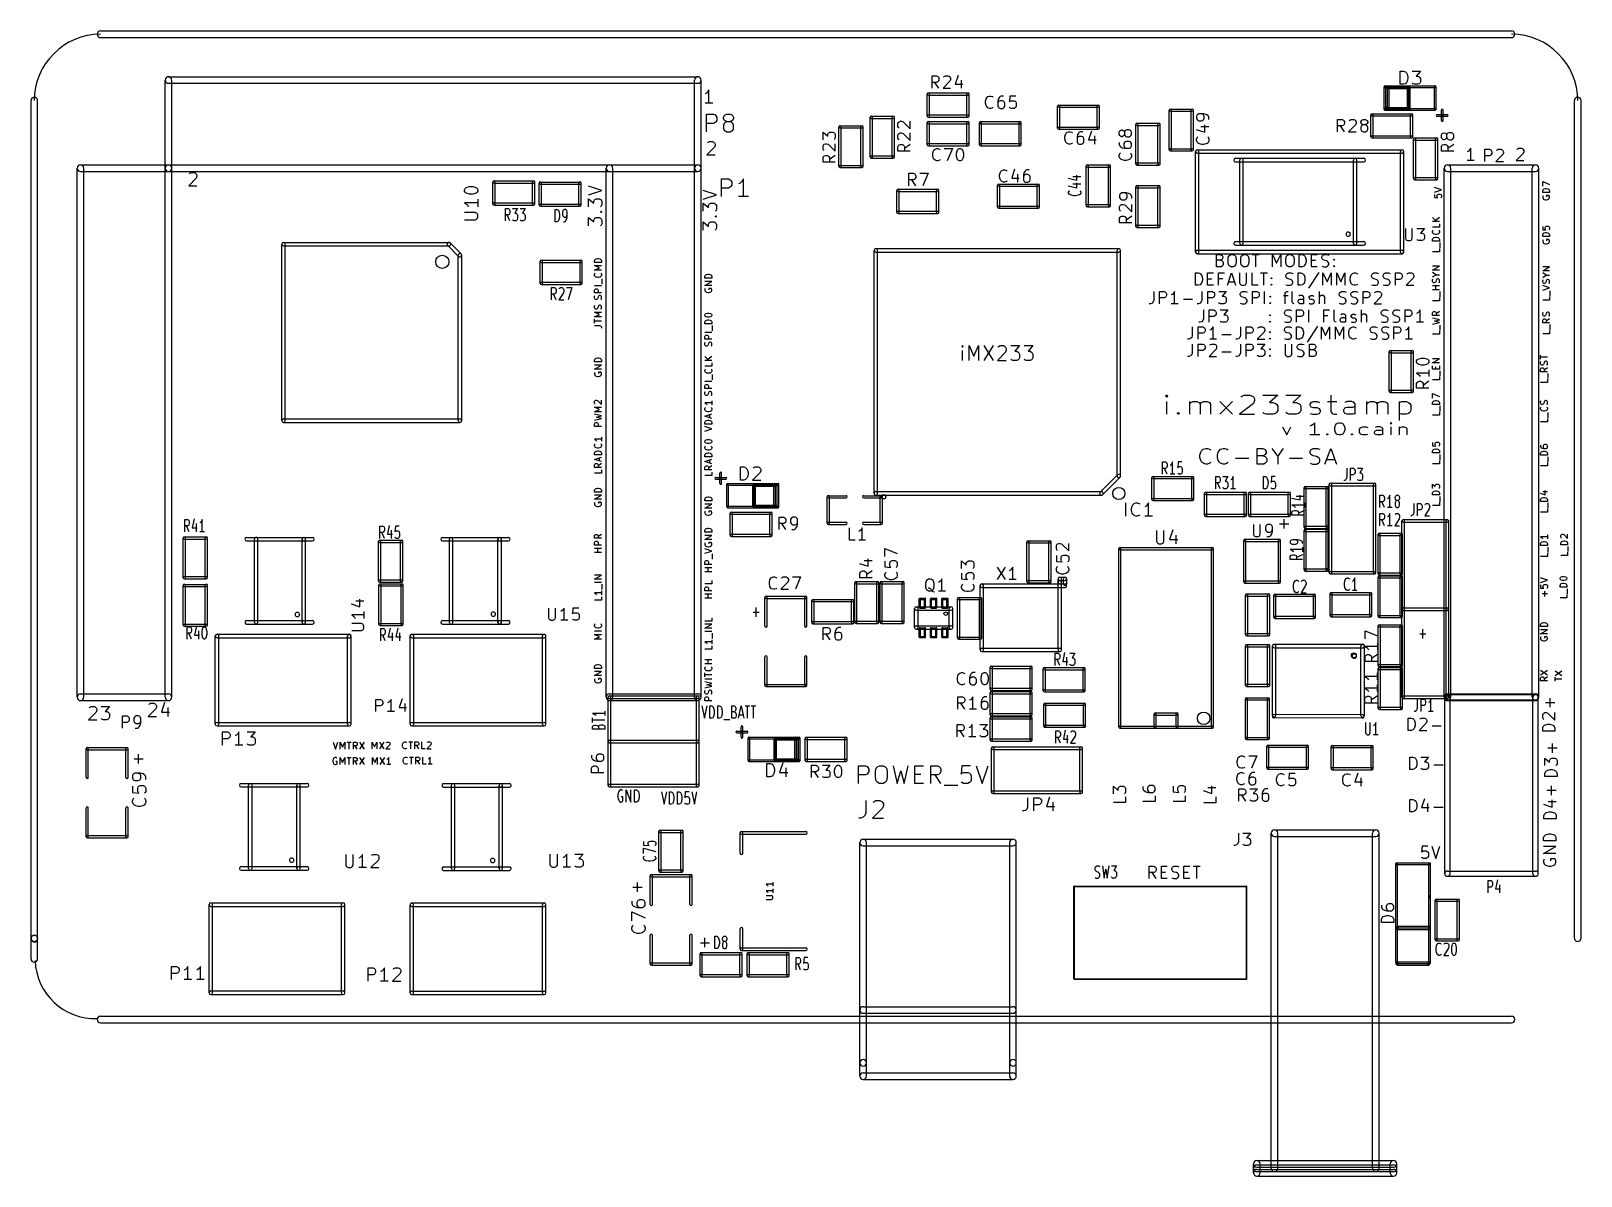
# Model space of a CAD drawing. Extents: x 32880 to 68030, y 23813 to 49782.
import ezdxf

# ---------------------------------------------------------------- set-up
doc = ezdxf.new("R2010")
doc.units = 0
doc.layers.add('BLACK', color=1, linetype='CONTINUOUS')

msp = doc.modelspace()

# ---------------------------------------------------------------- linework, layer by layer
at = {"layer": 'BLACK'}
for p, q in [((34455, 49782), (66455, 49782)), ((34455, 49632), (66455, 49632)), ((63932, 48573), (63932, 48873)), ((63932, 48873), (64004, 48873)), ((64004, 48873), (64047, 48858)), ((64204, 48873), (64390, 48873)), ((64390, 48873), (64290, 48758)), ((35925, 46670), (35925, 48670)), ((36000, 48745), (48000, 48745)), ((36000, 48595), (48000, 48595)), ((36075, 46670), (36075, 48670)), ((47925, 46670), (47925, 48670)), ((48075, 46670), (48075, 48670)), ((53313, 48483), (53313, 48763)), ((53313, 48763), (53418, 48763)), ((53418, 48616), (53313, 48616)), ((53470, 48483), (53378, 48616)), ((53418, 48763), (53444, 48749)), ((53444, 48629), (53418, 48616)), ((53444, 48749), (53457, 48736)), ((53457, 48643), (53444, 48629)), ((53457, 48736), (53470, 48709)), ((53470, 48669), (53457, 48643)), ((53470, 48709), (53470, 48669)), ((53720, 48643), (53562, 48483)), ((53576, 48736), (53589, 48749)), ((53589, 48749), (53615, 48763)), ((53615, 48763), (53681, 48763)), ((53681, 48763), (53707, 48749)), ((53707, 48749), (53720, 48736)), ((53720, 48736), (53733, 48709)), ((53733, 48683), (53720, 48643)), ((53733, 48709), (53733, 48683)), ((53904, 48776), (53839, 48576)), ((53839, 48576), (54009, 48576)), ((53970, 48669), (53970, 48483)), ((63563, 48005), (63563, 48517)), ((63582, 48536), (63700, 48536)), ((63601, 48005), (63601, 48517)), ((63603, 48025), (63603, 48517)), ((63622, 48536), (64724, 48536)), ((63641, 48025), (63641, 48517)), ((63642, 48005), (63642, 48517)), ((63642, 48516), (64094, 48516)), ((63680, 48005), (63680, 48517)), ((64004, 48573), (63932, 48573)), ((64047, 48587), (64004, 48573)), ((64047, 48858), (64075, 48830)), ((64075, 48615), (64047, 48587)), ((64075, 48830), (64090, 48801)), ((64090, 48644), (64075, 48615)), ((64090, 48801), (64104, 48744)), ((64104, 48701), (64090, 48644)), ((64104, 48744), (64104, 48701)), ((64218, 48587), (64204, 48601)), ((64247, 48573), (64218, 48587)), ((64332, 48573), (64247, 48573)), ((64290, 48758), (64332, 48758)), ((64332, 48758), (64361, 48744)), ((64361, 48587), (64332, 48573)), ((64361, 48744), (64375, 48730)), ((64375, 48601), (64361, 48587)), ((64375, 48730), (64390, 48701)), ((64390, 48630), (64375, 48601)), ((64390, 48701), (64390, 48630)), ((64705, 48005), (64705, 48517)), ((64743, 48005), (64743, 48517)), ((32880, 29207), (32880, 48207)), ((33030, 29207), (33030, 48207)), ((48197, 48373), (48168, 48359)), ((48225, 48402), (48197, 48373)), ((48254, 48445), (48225, 48402)), ((48254, 48145), (48254, 48445)), ((53206, 47853), (53206, 48353)), ((53231, 48378), (54131, 48378)), ((53231, 48328), (54131, 48328)), ((53256, 47853), (53256, 48353)), ((53562, 48483), (53733, 48483)), ((54106, 47853), (54106, 48353)), ((54156, 47853), (54156, 48353)), ((54528, 48187), (54541, 48240)), ((54528, 48147), (54528, 48187)), ((54541, 48240), (54554, 48267)), ((54554, 48267), (54580, 48293)), ((54580, 48293), (54620, 48307)), ((54620, 48307), (54646, 48307)), ((54646, 48307), (54685, 48293)), ((54685, 48293), (54698, 48280)), ((54817, 48240), (54804, 48187)), ((54804, 48187), (54804, 48080)), ((54817, 48173), (54804, 48147)), ((54843, 48280), (54817, 48240)), ((54830, 48187), (54817, 48173)), ((54856, 48200), (54830, 48187)), ((54856, 48293), (54843, 48280)), ((54882, 48307), (54856, 48293)), ((54909, 48200), (54856, 48200)), ((54935, 48307), (54882, 48307)), ((54935, 48187), (54909, 48200)), ((54948, 48173), (54935, 48187)), ((54961, 48147), (54948, 48173)), ((55080, 48307), (55067, 48173)), ((55067, 48173), (55080, 48187)), ((55211, 48307), (55080, 48307)), ((55080, 48187), (55106, 48200)), ((55106, 48200), (55172, 48200)), ((55172, 48200), (55198, 48187)), ((55198, 48187), (55211, 48173)), ((55211, 48173), (55224, 48147)), ((63582, 48498), (63700, 48498)), ((63622, 48498), (64724, 48498)), ((63642, 48478), (64094, 48478)), ((64095, 48025), (64095, 48497)), ((64115, 48025), (64115, 48497)), ((64115, 48045), (64115, 48497)), ((64133, 48025), (64133, 48497)), ((64153, 48025), (64153, 48497)), ((64153, 48045), (64153, 48497)), ((67880, 29207), (67880, 48207)), ((68030, 29207), (68030, 48207)), ((48340, 48145), (48168, 48145)), ((48202, 47496), (48202, 47896)), ((48202, 47896), (48355, 47896)), ((48355, 47896), (48393, 47877)), ((48393, 47877), (48412, 47858)), ((48412, 47858), (48431, 47820)), ((48431, 47820), (48431, 47763)), ((48583, 47820), (48602, 47858)), ((48583, 47801), (48583, 47820)), ((48602, 47858), (48621, 47877)), ((48621, 47877), (48659, 47896)), ((48659, 47896), (48736, 47896)), ((48736, 47896), (48774, 47877)), ((48774, 47877), (48793, 47858)), ((48793, 47858), (48812, 47820)), ((48812, 47820), (48812, 47801)), ((51910, 46925), (51910, 47825)), ((51935, 47850), (52435, 47850)), ((51960, 46925), (51960, 47825)), ((52410, 46925), (52410, 47825)), ((52460, 46925), (52460, 47825)), ((53231, 47878), (54131, 47878)), ((53231, 47828), (54131, 47828)), ((54541, 48093), (54528, 48147)), ((54554, 48067), (54541, 48093)), ((54580, 48040), (54554, 48067)), ((54620, 48027), (54580, 48040)), ((54646, 48027), (54620, 48027)), ((54685, 48040), (54646, 48027)), ((54698, 48053), (54685, 48040)), ((54804, 48080), (54817, 48053)), ((54817, 48053), (54830, 48040)), ((54830, 48040), (54856, 48027)), ((54856, 48027), (54909, 48027)), ((54909, 48027), (54935, 48040)), ((54935, 48040), (54948, 48053)), ((54948, 48053), (54961, 48080)), ((54961, 48080), (54961, 48147)), ((55080, 48040), (55067, 48053)), ((55106, 48027), (55080, 48040)), ((55172, 48027), (55106, 48027)), ((55198, 48040), (55172, 48027)), ((55211, 48053), (55198, 48040)), ((55224, 48080), (55211, 48053)), ((55224, 48147), (55224, 48080)), ((56159, 47577), (56159, 48077)), ((56184, 48102), (57084, 48102)), ((56184, 48052), (57084, 48052)), ((56209, 47577), (56209, 48077)), ((57059, 47577), (57059, 48077)), ((57109, 47577), (57109, 48077)), ((58690, 47086), (58690, 47986)), ((58715, 48011), (59215, 48011)), ((58715, 47961), (59215, 47961)), ((58740, 47086), (58740, 47986)), ((59190, 47086), (59190, 47986)), ((59240, 47086), (59240, 47986)), ((59327, 47878), (59313, 47852)), ((59313, 47852), (59313, 47799)), ((59340, 47891), (59327, 47878)), ((59367, 47904), (59340, 47891)), ((59473, 47904), (59367, 47904)), ((59460, 47891), (59433, 47904)), ((59473, 47878), (59460, 47891)), ((59527, 47891), (59473, 47904)), ((59487, 47852), (59473, 47878)), ((59487, 47799), (59487, 47852)), ((59567, 47865), (59527, 47891)), ((59580, 47852), (59567, 47865)), ((59593, 47825), (59580, 47852)), ((59593, 47773), (59593, 47825)), ((63265, 47381), (63265, 47881)), ((63290, 47906), (64190, 47906)), ((63290, 47856), (64190, 47856)), ((63315, 47381), (63315, 47881)), ((63582, 48024), (63622, 48024)), ((63582, 47986), (63622, 47986)), ((63603, 48005), (63603, 48025)), ((63622, 48024), (64724, 48024)), ((63622, 47986), (64724, 47986)), ((63641, 48005), (63641, 48025)), ((63661, 48044), (64093, 48044)), ((63661, 48006), (64093, 48006)), ((64165, 47381), (64165, 47881)), ((64215, 47381), (64215, 47881)), ((64764, 47886), (65000, 47886)), ((64764, 47848), (65000, 47848)), ((64863, 47749), (64863, 47985)), ((64901, 47749), (64901, 47985)), ((48355, 47687), (48202, 47687)), ((48393, 47706), (48355, 47687)), ((48412, 47725), (48393, 47706)), ((48431, 47763), (48412, 47725)), ((48602, 47763), (48583, 47801)), ((48602, 47687), (48583, 47648)), ((48583, 47648), (48583, 47572)), ((48583, 47572), (48602, 47534)), ((48621, 47744), (48602, 47763)), ((48621, 47706), (48602, 47687)), ((48602, 47534), (48621, 47515)), ((48659, 47725), (48621, 47744)), ((48659, 47725), (48621, 47706)), ((48621, 47515), (48659, 47496)), ((48736, 47725), (48659, 47725)), ((48659, 47496), (48736, 47496)), ((48774, 47744), (48736, 47725)), ((48774, 47706), (48736, 47725)), ((48736, 47496), (48774, 47515)), ((48793, 47763), (48774, 47744)), ((48793, 47687), (48774, 47706)), ((48774, 47515), (48793, 47534)), ((48812, 47801), (48793, 47763)), ((48812, 47648), (48793, 47687)), ((48793, 47534), (48812, 47572)), ((48812, 47572), (48812, 47648)), ((50842, 47317), (50842, 47488)), ((50842, 47488), (50947, 47396)), ((50947, 47436), (50960, 47462)), ((50960, 47462), (50973, 47475)), ((50973, 47475), (50999, 47488)), ((50999, 47488), (51065, 47488)), ((51065, 47488), (51091, 47475)), ((51091, 47475), (51105, 47462)), ((51105, 47462), (51118, 47436)), ((51201, 46708), (51201, 47608)), ((51226, 47633), (51726, 47633)), ((51226, 47583), (51726, 47583)), ((51251, 46708), (51251, 47608)), ((51701, 46708), (51701, 47608)), ((51751, 46708), (51751, 47608)), ((51935, 47800), (52435, 47800)), ((52540, 47684), (52554, 47710)), ((52540, 47618), (52540, 47684)), ((52554, 47592), (52540, 47618)), ((52554, 47710), (52567, 47723)), ((52567, 47579), (52554, 47592)), ((52554, 47447), (52567, 47460)), ((52567, 47723), (52594, 47736)), ((52567, 47460), (52594, 47473)), ((52594, 47736), (52620, 47736)), ((52594, 47473), (52620, 47473)), ((52620, 47736), (52660, 47723)), ((52620, 47473), (52660, 47460)), ((52660, 47723), (52820, 47565)), ((52660, 47460), (52820, 47302)), ((52820, 47565), (52820, 47736)), ((52820, 47302), (52820, 47473)), ((53206, 47203), (53206, 47703)), ((53231, 47728), (54131, 47728)), ((53231, 47678), (54131, 47678)), ((53256, 47203), (53256, 47703)), ((54106, 47203), (54106, 47703)), ((54156, 47203), (54156, 47703)), ((54387, 47203), (54387, 47703)), ((54412, 47728), (55312, 47728)), ((54412, 47678), (55312, 47678)), ((54437, 47203), (54437, 47703)), ((55287, 47203), (55287, 47703)), ((55337, 47203), (55337, 47703)), ((56184, 47602), (57084, 47602)), ((56184, 47552), (57084, 47552)), ((56338, 47431), (56351, 47458)), ((56351, 47458), (56377, 47484)), ((56377, 47484), (56417, 47498)), ((56417, 47498), (56443, 47498)), ((56443, 47498), (56482, 47484)), ((56482, 47484), (56495, 47471)), ((56640, 47471), (56614, 47431)), ((56653, 47484), (56640, 47471)), ((56679, 47498), (56653, 47484)), ((56732, 47498), (56679, 47498)), ((56929, 47511), (56864, 47311)), ((57557, 47490), (57571, 47516)), ((57557, 47437), (57557, 47490)), ((57571, 47516), (57584, 47529)), ((57584, 47529), (57611, 47542)), ((57611, 47542), (57624, 47542)), ((57624, 47542), (57651, 47529)), ((57651, 47529), (57664, 47516)), ((57664, 47516), (57677, 47490)), ((57691, 47516), (57677, 47490)), ((57677, 47490), (57677, 47437)), ((57704, 47529), (57691, 47516)), ((57731, 47542), (57704, 47529)), ((57784, 47542), (57731, 47542)), ((57811, 47529), (57784, 47542)), ((57824, 47516), (57811, 47529)), ((57837, 47490), (57824, 47516)), ((57837, 47437), (57837, 47490)), ((57934, 46767), (57934, 47667)), ((57959, 47692), (58459, 47692)), ((57959, 47642), (58459, 47642)), ((57984, 46767), (57984, 47667)), ((58434, 46767), (58434, 47667)), ((58484, 46767), (58484, 47667)), ((59300, 47549), (59500, 47484)), ((59313, 47799), (59327, 47773)), ((59327, 47773), (59340, 47760)), ((59340, 47760), (59367, 47747)), ((59367, 47747), (59433, 47747)), ((59407, 47615), (59593, 47615)), ((59433, 47747), (59460, 47760)), ((59460, 47760), (59473, 47773)), ((59473, 47773), (59487, 47799)), ((59500, 47484), (59500, 47654)), ((62511, 47495), (62511, 47775)), ((62511, 47775), (62616, 47775)), ((62616, 47628), (62511, 47628)), ((62668, 47495), (62576, 47628)), ((62616, 47775), (62642, 47761)), ((62642, 47641), (62616, 47628)), ((62642, 47761), (62655, 47748)), ((62655, 47655), (62642, 47641)), ((62655, 47748), (62668, 47721)), ((62668, 47681), (62655, 47655)), ((62668, 47721), (62668, 47681)), ((62918, 47655), (62760, 47495)), ((62760, 47495), (62931, 47495)), ((62774, 47748), (62787, 47761)), ((62787, 47761), (62813, 47775)), ((62813, 47775), (62879, 47775)), ((62879, 47775), (62905, 47761)), ((62905, 47761), (62918, 47748)), ((62918, 47748), (62931, 47721)), ((62931, 47695), (62918, 47655)), ((62931, 47721), (62931, 47695)), ((63037, 47721), (63050, 47748)), ((63037, 47708), (63037, 47721)), ((63050, 47681), (63037, 47708)), ((63050, 47628), (63037, 47601)), ((63037, 47601), (63037, 47548)), ((63037, 47548), (63050, 47521)), ((63050, 47748), (63063, 47761)), ((63063, 47668), (63050, 47681)), ((63063, 47641), (63050, 47628)), ((63050, 47521), (63063, 47508)), ((63063, 47761), (63089, 47775)), ((63089, 47655), (63063, 47668)), ((63089, 47655), (63063, 47641)), ((63063, 47508), (63089, 47495)), ((63089, 47775), (63142, 47775)), ((63142, 47655), (63089, 47655)), ((63089, 47495), (63142, 47495)), ((63142, 47775), (63168, 47761)), ((63168, 47668), (63142, 47655)), ((63168, 47641), (63142, 47655)), ((63142, 47495), (63168, 47508)), ((63168, 47761), (63181, 47748)), ((63181, 47681), (63168, 47668)), ((63181, 47628), (63168, 47641)), ((63168, 47508), (63181, 47521)), ((63181, 47748), (63194, 47721)), ((63194, 47708), (63181, 47681)), ((63194, 47601), (63181, 47628)), ((63181, 47521), (63194, 47548)), ((63194, 47721), (63194, 47708)), ((63194, 47548), (63194, 47601)), ((64877, 47448), (64890, 47461)), ((64890, 47461), (64917, 47474)), ((64917, 47474), (64930, 47474)), ((64930, 47474), (64957, 47461)), ((64957, 47461), (64970, 47448)), ((65010, 47461), (64997, 47448)), ((65037, 47474), (65010, 47461)), ((65090, 47474), (65037, 47474)), ((65117, 47461), (65090, 47474)), ((65130, 47448), (65117, 47461)), ((48380, 47146), (48209, 46975)), ((48223, 47246), (48237, 47260)), ((48237, 47260), (48266, 47275)), ((48266, 47275), (48337, 47275)), ((48337, 47275), (48366, 47260)), ((48366, 47260), (48380, 47246)), ((48380, 47246), (48395, 47217)), ((48395, 47189), (48380, 47146)), ((48395, 47217), (48395, 47189)), ((50842, 47173), (50855, 47199)), ((50842, 47107), (50842, 47173)), ((50855, 47081), (50842, 47107)), ((50855, 47199), (50868, 47212)), ((50868, 47212), (50894, 47225)), ((50894, 47225), (50921, 47225)), ((50921, 47225), (50960, 47212)), ((50947, 47396), (50947, 47436)), ((50960, 47212), (51118, 47054)), ((51105, 47331), (51091, 47317)), ((51118, 47357), (51105, 47331)), ((51118, 47436), (51118, 47357)), ((51118, 47054), (51118, 47225)), ((52540, 47421), (52554, 47447)), ((52540, 47355), (52540, 47421)), ((52554, 47329), (52540, 47355)), ((52540, 47158), (52554, 47184)), ((52540, 47053), (52540, 47158)), ((52567, 47316), (52554, 47329)), ((52554, 47184), (52567, 47197)), ((52567, 47197), (52594, 47210)), ((52594, 47210), (52634, 47210)), ((52634, 47210), (52660, 47197)), ((52660, 47197), (52674, 47184)), ((52674, 47184), (52687, 47158)), ((52820, 47210), (52687, 47118)), ((52687, 47158), (52687, 47053)), ((53231, 47228), (54131, 47228)), ((53231, 47178), (54131, 47178)), ((53355, 47077), (53381, 47103)), ((53381, 47103), (53421, 47117)), ((53421, 47117), (53447, 47117)), ((53447, 47117), (53486, 47103)), ((53486, 47103), (53499, 47090)), ((53591, 47117), (53775, 47117)), ((53775, 47117), (53657, 46837)), ((53894, 47090), (53907, 47103)), ((53907, 47103), (53933, 47117)), ((53933, 47117), (53960, 47117)), ((53960, 47117), (53986, 47103)), ((53986, 47103), (53999, 47090)), ((54412, 47228), (55312, 47228)), ((54412, 47178), (55312, 47178)), ((56325, 47378), (56338, 47431)), ((56325, 47338), (56325, 47378)), ((56338, 47284), (56325, 47338)), ((56351, 47258), (56338, 47284)), ((56377, 47231), (56351, 47258)), ((56417, 47218), (56377, 47231)), ((56443, 47218), (56417, 47218)), ((56482, 47231), (56443, 47218)), ((56495, 47244), (56482, 47231)), ((56614, 47431), (56601, 47378)), ((56601, 47378), (56601, 47271)), ((56614, 47364), (56601, 47338)), ((56601, 47271), (56614, 47244)), ((56627, 47378), (56614, 47364)), ((56614, 47244), (56627, 47231)), ((56653, 47391), (56627, 47378)), ((56627, 47231), (56653, 47218)), ((56706, 47391), (56653, 47391)), ((56653, 47218), (56706, 47218)), ((56732, 47378), (56706, 47391)), ((56706, 47218), (56732, 47231)), ((56745, 47364), (56732, 47378)), ((56732, 47231), (56745, 47244)), ((56758, 47338), (56745, 47364)), ((56745, 47244), (56758, 47271)), ((56758, 47271), (56758, 47338)), ((56864, 47311), (57034, 47311)), ((56995, 47404), (56995, 47218)), ((57571, 47411), (57557, 47437)), ((57557, 47253), (57557, 47200)), ((57557, 47200), (57571, 47174)), ((57584, 47398), (57571, 47411)), ((57571, 47174), (57584, 47161)), ((57611, 47385), (57584, 47398)), ((57584, 47161), (57624, 47135)), ((57624, 47385), (57611, 47385)), ((57651, 47398), (57624, 47385)), ((57624, 47135), (57677, 47122)), ((57664, 47411), (57651, 47398)), ((57677, 47437), (57664, 47411)), ((57677, 47253), (57664, 47227)), ((57664, 47227), (57664, 47174)), ((57664, 47174), (57677, 47148)), ((57677, 47437), (57691, 47411)), ((57691, 47266), (57677, 47253)), ((57677, 47148), (57691, 47135)), ((57677, 47122), (57784, 47122)), ((57691, 47411), (57704, 47398)), ((57717, 47279), (57691, 47266)), ((57691, 47135), (57717, 47122)), ((57704, 47398), (57731, 47385)), ((57784, 47279), (57717, 47279)), ((57731, 47385), (57784, 47385)), ((57784, 47385), (57811, 47398)), ((57811, 47266), (57784, 47279)), ((57784, 47122), (57811, 47135)), ((57811, 47398), (57824, 47411)), ((57824, 47253), (57811, 47266)), ((57811, 47135), (57824, 47148)), ((57824, 47411), (57837, 47437)), ((57837, 47227), (57824, 47253)), ((57824, 47148), (57837, 47174)), ((57837, 47174), (57837, 47227)), ((58715, 47111), (59215, 47111)), ((59313, 47326), (59327, 47365)), ((59313, 47300), (59313, 47326)), ((59327, 47260), (59313, 47300)), ((59327, 47365), (59340, 47378)), ((59353, 47234), (59327, 47260)), ((59380, 47221), (59353, 47234)), ((59433, 47208), (59380, 47221)), ((59473, 47208), (59433, 47208)), ((59527, 47221), (59473, 47208)), ((59553, 47234), (59527, 47221)), ((59580, 47260), (59553, 47234)), ((59567, 47378), (59580, 47365)), ((59580, 47365), (59593, 47326)), ((59593, 47300), (59580, 47260)), ((59593, 47326), (59593, 47300)), ((63290, 47406), (64190, 47406)), ((63290, 47356), (64190, 47356)), ((64233, 46433), (64233, 47333)), ((64258, 47358), (64758, 47358)), ((64258, 47308), (64758, 47308)), ((64283, 46433), (64283, 47333)), ((64733, 46433), (64733, 47333)), ((64783, 46433), (64783, 47333)), ((64863, 47422), (64877, 47448)), ((64863, 47369), (64863, 47422)), ((64877, 47343), (64863, 47369)), ((64863, 47159), (64877, 47185)), ((64863, 47054), (64863, 47159)), ((64890, 47330), (64877, 47343)), ((64877, 47185), (64890, 47198)), ((64917, 47317), (64890, 47330)), ((64890, 47198), (64917, 47211)), ((64930, 47317), (64917, 47317)), ((64917, 47211), (64957, 47211)), ((64957, 47330), (64930, 47317)), ((64970, 47343), (64957, 47330)), ((64957, 47211), (64983, 47198)), ((64970, 47448), (64983, 47422)), ((64983, 47369), (64970, 47343)), ((64997, 47448), (64983, 47422)), ((64983, 47422), (64983, 47369)), ((64983, 47369), (64997, 47343)), ((64983, 47198), (64997, 47185)), ((64997, 47343), (65010, 47330)), ((64997, 47185), (65010, 47159)), ((65010, 47330), (65037, 47317)), ((65143, 47211), (65010, 47119)), ((65010, 47159), (65010, 47054)), ((65037, 47317), (65090, 47317)), ((65090, 47317), (65117, 47330)), ((65117, 47330), (65130, 47343)), ((65143, 47422), (65130, 47448)), ((65130, 47343), (65143, 47369)), ((65143, 47369), (65143, 47422)), ((65530, 47124), (65504, 47084)), ((65530, 46844), (65530, 47124)), ((66577, 47097), (66590, 47110)), ((66590, 47110), (66616, 47124)), ((66616, 47124), (66682, 47124)), ((66682, 47124), (66708, 47110)), ((66708, 47110), (66721, 47097)), ((48209, 46975), (48395, 46975)), ((50842, 46910), (50855, 46936)), ((50842, 46805), (50842, 46910)), ((51118, 46805), (50842, 46805)), ((50868, 47068), (50855, 47081)), ((50855, 46936), (50868, 46949)), ((50868, 46949), (50894, 46962)), ((50894, 46962), (50934, 46962)), ((50934, 46962), (50960, 46949)), ((50960, 46949), (50973, 46936)), ((50973, 46936), (50986, 46910)), ((51118, 46962), (50986, 46870)), ((50986, 46910), (50986, 46805)), ((51935, 46950), (52435, 46950)), ((51935, 46900), (52435, 46900)), ((52820, 47053), (52540, 47053)), ((53329, 46997), (53342, 47050)), ((53329, 46957), (53329, 46997)), ((53342, 46903), (53329, 46957)), ((53342, 47050), (53355, 47077)), ((53355, 46877), (53342, 46903)), ((53381, 46850), (53355, 46877)), ((53421, 46837), (53381, 46850)), ((53447, 46837), (53421, 46837)), ((53486, 46850), (53447, 46837)), ((53499, 46863), (53486, 46850)), ((53868, 47010), (53881, 47063)), ((53868, 46943), (53868, 47010)), ((53881, 46890), (53868, 46943)), ((53881, 47063), (53894, 47090)), ((53894, 46863), (53881, 46890)), ((53907, 46850), (53894, 46863)), ((53933, 46837), (53907, 46850)), ((53960, 46837), (53933, 46837)), ((53986, 46850), (53960, 46837)), ((53999, 46863), (53986, 46850)), ((53999, 47090), (54012, 47063)), ((54012, 46890), (53999, 46863)), ((54012, 47063), (54025, 47010)), ((54025, 46943), (54012, 46890)), ((54025, 47010), (54025, 46943)), ((57557, 46964), (57571, 47003)), ((57557, 46938), (57557, 46964)), ((57571, 46898), (57557, 46938)), ((57571, 47003), (57584, 47016)), ((57597, 46872), (57571, 46898)), ((57624, 46859), (57597, 46872)), ((57677, 46846), (57624, 46859)), ((57717, 46846), (57677, 46846)), ((57771, 46859), (57717, 46846)), ((57797, 46872), (57771, 46859)), ((57824, 46898), (57797, 46872)), ((57811, 47016), (57824, 47003)), ((57824, 47003), (57837, 46964)), ((57837, 46938), (57824, 46898)), ((57837, 46964), (57837, 46938)), ((57959, 46792), (58459, 46792)), ((58715, 47061), (59215, 47061)), ((59289, 44769), (59289, 47051)), ((59328, 47090), (63972, 47090)), ((59328, 47012), (63972, 47012)), ((59367, 44769), (59367, 47051)), ((60194, 46894), (63106, 46894)), ((60194, 46814), (63106, 46814)), ((60292, 44970), (60292, 46858)), ((60372, 44970), (60372, 46858)), ((62869, 44966), (62869, 46854)), ((62949, 44966), (62949, 46854)), ((63933, 44769), (63933, 47051)), ((64011, 44769), (64011, 47051)), ((65143, 47054), (64863, 47054)), ((65478, 47057), (65452, 47044)), ((65609, 46844), (65452, 46844)), ((65504, 47084), (65478, 47057)), ((65852, 46819), (65852, 47099)), ((65852, 47099), (65957, 47099)), ((65957, 46952), (65852, 46952)), ((65957, 47099), (65983, 47085)), ((65983, 46965), (65957, 46952)), ((65983, 47085), (65996, 47072)), ((65996, 46979), (65983, 46965)), ((65996, 47072), (66009, 47045)), ((66009, 47005), (65996, 46979)), ((66009, 47045), (66009, 47005)), ((66259, 46979), (66101, 46819)), ((66101, 46819), (66272, 46819)), ((66115, 47072), (66128, 47085)), ((66128, 47085), (66154, 47099)), ((66154, 47099), (66220, 47099)), ((66220, 47099), (66246, 47085)), ((66246, 47085), (66259, 47072)), ((66259, 47072), (66272, 47045)), ((66272, 47019), (66259, 46979)), ((66272, 47045), (66272, 47019)), ((66721, 47004), (66563, 46844)), ((66563, 46844), (66734, 46844)), ((66721, 47097), (66734, 47070)), ((66734, 47044), (66721, 47004)), ((66734, 47070), (66734, 47044)), ((33925, 34670), (33925, 46670)), ((34000, 46745), (36000, 46745)), ((34000, 46595), (36000, 46595)), ((34075, 34670), (34075, 46670)), ((35925, 34670), (35925, 46670)), ((36000, 46745), (48000, 46745)), ((36000, 46595), (48000, 46595)), ((36075, 34670), (36075, 46670)), ((36627, 46444), (36456, 46273)), ((36470, 46544), (36484, 46558)), ((36484, 46558), (36513, 46573)), ((36513, 46573), (36584, 46573)), ((36584, 46573), (36613, 46558)), ((36613, 46558), (36627, 46544)), ((36627, 46544), (36642, 46515)), ((36642, 46487), (36627, 46444)), ((36642, 46515), (36642, 46487)), ((45925, 34670), (45925, 46670)), ((46000, 46745), (48000, 46745)), ((46000, 46595), (48000, 46595)), ((46075, 34670), (46075, 46670)), ((47925, 34670), (47925, 46670)), ((48075, 34670), (48075, 46670)), ((48542, 46029), (48542, 46429)), ((48542, 46429), (48695, 46429)), ((48695, 46429), (48733, 46410)), ((48733, 46410), (48752, 46391)), ((49037, 46429), (48999, 46372)), ((49037, 46029), (49037, 46429)), ((51226, 46733), (51726, 46733)), ((51226, 46683), (51726, 46683)), ((52789, 46274), (52789, 46554)), ((52789, 46554), (52894, 46554)), ((52894, 46407), (52789, 46407)), ((52946, 46274), (52854, 46407)), ((52894, 46554), (52920, 46540)), ((52920, 46420), (52894, 46407)), ((52920, 46540), (52933, 46527)), ((52933, 46434), (52920, 46420)), ((52933, 46527), (52946, 46500)), ((52946, 46460), (52933, 46434)), ((52946, 46500), (52946, 46460)), ((53038, 46554), (53222, 46554)), ((53222, 46554), (53104, 46274)), ((54845, 46512), (54858, 46565)), ((54845, 46472), (54845, 46512)), ((54858, 46418), (54845, 46472)), ((54858, 46565), (54871, 46592)), ((54871, 46392), (54858, 46418)), ((54871, 46592), (54897, 46618)), ((54897, 46618), (54937, 46632)), ((54937, 46632), (54963, 46632)), ((54963, 46632), (55002, 46618)), ((55002, 46618), (55015, 46605)), ((55186, 46645), (55121, 46445)), ((55121, 46445), (55291, 46445)), ((55252, 46538), (55252, 46352)), ((55397, 46565), (55384, 46512)), ((55384, 46512), (55384, 46405)), ((55397, 46498), (55384, 46472)), ((55384, 46405), (55397, 46378)), ((55423, 46605), (55397, 46565)), ((55410, 46512), (55397, 46498)), ((55436, 46525), (55410, 46512)), ((55436, 46618), (55423, 46605)), ((55462, 46632), (55436, 46618)), ((55489, 46525), (55436, 46525)), ((55515, 46632), (55462, 46632)), ((55515, 46512), (55489, 46525)), ((55528, 46498), (55515, 46512)), ((55541, 46472), (55528, 46498)), ((55528, 46378), (55541, 46405)), ((55541, 46405), (55541, 46472)), ((56397, 46441), (56597, 46398)), ((56504, 46484), (56690, 46484)), ((56597, 46398), (56597, 46510)), ((56812, 45822), (56812, 46722)), ((56837, 46747), (57337, 46747)), ((56837, 46697), (57337, 46697)), ((56862, 45822), (56862, 46722)), ((57312, 45822), (57312, 46722)), ((57362, 45822), (57362, 46722)), ((57959, 46742), (58459, 46742)), ((64258, 46458), (64758, 46458)), ((64258, 46408), (64758, 46408)), ((64925, 34670), (64925, 46670)), ((65000, 46745), (67000, 46745)), ((65000, 46595), (67000, 46595)), ((65075, 34670), (65075, 46670)), ((66925, 34670), (66925, 46670)), ((67075, 34670), (67075, 46670)), ((36456, 46273), (36642, 46273)), ((42712, 46181), (42726, 46209)), ((42712, 46152), (42712, 46181)), ((42726, 46124), (42712, 46152)), ((42726, 46209), (42740, 46223)), ((42740, 46109), (42726, 46124)), ((42740, 46223), (42768, 46238)), ((42768, 46095), (42740, 46109)), ((42768, 46238), (42825, 46252)), ((42825, 46081), (42768, 46095)), ((42825, 46252), (42897, 46252)), ((42897, 46081), (42825, 46081)), ((42897, 46252), (42954, 46238)), ((42954, 46095), (42897, 46081)), ((42954, 46238), (42982, 46223)), ((42982, 46109), (42954, 46095)), ((42982, 46223), (42996, 46209)), ((42996, 46124), (42982, 46109)), ((42996, 46209), (43011, 46181)), ((43011, 46152), (42996, 46124)), ((43011, 46181), (43011, 46152)), ((43355, 45857), (43355, 46357)), ((43380, 46382), (44280, 46382)), ((43380, 46332), (44280, 46332)), ((43405, 45857), (43405, 46357)), ((44255, 45857), (44255, 46357)), ((44305, 45857), (44305, 46357)), ((44405, 45832), (44405, 46332)), ((44430, 46357), (45330, 46357)), ((44430, 46307), (45330, 46307)), ((44455, 45832), (44455, 46332)), ((45305, 45832), (45305, 46332)), ((45355, 45832), (45355, 46332)), ((45826, 46165), (45526, 46265)), ((45526, 46065), (45826, 46165)), ((48426, 46065), (48126, 46165)), ((48126, 45965), (48426, 46065)), ((48695, 46220), (48542, 46220)), ((48733, 46239), (48695, 46220)), ((48752, 46258), (48733, 46239)), ((48752, 46391), (48771, 46353)), ((48771, 46296), (48752, 46258)), ((48771, 46353), (48771, 46296)), ((48961, 46334), (48923, 46315)), ((48999, 46372), (48961, 46334)), ((52517, 45668), (52517, 46168)), ((52542, 46193), (53442, 46193)), ((52542, 46143), (53442, 46143)), ((52567, 45668), (52567, 46168)), ((53417, 45668), (53417, 46168)), ((53467, 45668), (53467, 46168)), ((54801, 45786), (54801, 46286)), ((54826, 46311), (55726, 46311)), ((54826, 46261), (55726, 46261)), ((54851, 45786), (54851, 46286)), ((54897, 46365), (54871, 46392)), ((54937, 46352), (54897, 46365)), ((54963, 46352), (54937, 46352)), ((55002, 46365), (54963, 46352)), ((55015, 46378), (55002, 46365)), ((55397, 46378), (55410, 46365)), ((55410, 46365), (55436, 46352)), ((55436, 46352), (55489, 46352)), ((55489, 46352), (55515, 46365)), ((55515, 46365), (55528, 46378)), ((55701, 45786), (55701, 46286)), ((55751, 45786), (55751, 46286)), ((56397, 46270), (56597, 46227)), ((56410, 46124), (56424, 46150)), ((56410, 46107), (56410, 46124)), ((56424, 46082), (56410, 46107)), ((56424, 46150), (56437, 46159)), ((56450, 46064), (56424, 46082)), ((56477, 46056), (56450, 46064)), ((56530, 46047), (56477, 46056)), ((56504, 46313), (56690, 46313)), ((56570, 46047), (56530, 46047)), ((56624, 46056), (56570, 46047)), ((56597, 46227), (56597, 46339)), ((56650, 46064), (56624, 46056)), ((56677, 46082), (56650, 46064)), ((56664, 46159), (56677, 46150)), ((56677, 46150), (56690, 46124)), ((56690, 46107), (56677, 46082)), ((56690, 46124), (56690, 46107)), ((57579, 46086), (57565, 46060)), ((57565, 46060), (57565, 46007)), ((57592, 46099), (57579, 46086)), ((57619, 46112), (57592, 46099)), ((57725, 46112), (57619, 46112)), ((57712, 46099), (57685, 46112)), ((57725, 46086), (57712, 46099)), ((57779, 46099), (57725, 46112)), ((57739, 46060), (57725, 46086)), ((57739, 46007), (57739, 46060)), ((57819, 46073), (57779, 46099)), ((57832, 46060), (57819, 46073)), ((57845, 46033), (57832, 46060)), ((57934, 45350), (57934, 46250)), ((57959, 46275), (58459, 46275)), ((57959, 46225), (58459, 46225)), ((57984, 45350), (57984, 46250)), ((58434, 45350), (58434, 46250)), ((58484, 45350), (58484, 46250)), ((64868, 46182), (64711, 46235)), ((64711, 46130), (64868, 46182)), ((64711, 46077), (64711, 46002)), ((64771, 46055), (64778, 46070)), ((64771, 46017), (64771, 46055)), ((64778, 46070), (64786, 46077)), ((64786, 46077), (64801, 46085)), ((64801, 46085), (64838, 46085)), ((64838, 46085), (64853, 46077)), ((64853, 46077), (64861, 46070)), ((64861, 46070), (64868, 46055)), ((64868, 46055), (64868, 46017)), ((67161, 46261), (67161, 46366)), ((67161, 46366), (67318, 46299)), ((67161, 46157), (67169, 46179)), ((67161, 46119), (67161, 46157)), ((67318, 46119), (67161, 46119)), ((67169, 46179), (67183, 46194)), ((67183, 46194), (67198, 46202)), ((67198, 46202), (67228, 46209)), ((67228, 46209), (67251, 46209)), ((67251, 46209), (67281, 46202)), ((67303, 46052), (67251, 46052)), ((67251, 46052), (67251, 46022)), ((67281, 46202), (67296, 46194)), ((67296, 46194), (67311, 46179)), ((67311, 46045), (67303, 46052)), ((67311, 46179), (67318, 46157)), ((67318, 46157), (67318, 46119)), ((43011, 45881), (42712, 45881)), ((42712, 45881), (42754, 45853)), ((42754, 45853), (42783, 45824)), ((42783, 45824), (42797, 45796)), ((43011, 45967), (43011, 45796)), ((43380, 45882), (44280, 45882)), ((43380, 45832), (44280, 45832)), ((43639, 45476), (43639, 45756)), ((43639, 45756), (43707, 45756)), ((43707, 45756), (43725, 45742)), ((43725, 45742), (43733, 45729)), ((43733, 45729), (43742, 45702)), ((43742, 45702), (43742, 45662)), ((43802, 45756), (43913, 45756)), ((43913, 45756), (43853, 45649)), ((43973, 45756), (44084, 45756)), ((44084, 45756), (44024, 45649)), ((44430, 45857), (45330, 45857)), ((44430, 45807), (45330, 45807)), ((44764, 45456), (44764, 45736)), ((44764, 45736), (44807, 45736)), ((44807, 45736), (44832, 45722)), ((44832, 45722), (44850, 45696)), ((44850, 45696), (44858, 45669)), ((44944, 45709), (44935, 45682)), ((44952, 45722), (44944, 45709)), ((44970, 45736), (44952, 45722)), ((45004, 45736), (44970, 45736)), ((45021, 45722), (45004, 45736)), ((45030, 45709), (45021, 45722)), ((45038, 45682), (45030, 45709)), ((45526, 45793), (45526, 45979)), ((45526, 45979), (45641, 45879)), ((45641, 45921), (45655, 45950)), ((45641, 45879), (45641, 45921)), ((45655, 45950), (45669, 45964)), ((45669, 45964), (45698, 45979)), ((45698, 45979), (45769, 45979)), ((45769, 45979), (45798, 45964)), ((45798, 45964), (45812, 45950)), ((45812, 45807), (45798, 45793)), ((45812, 45950), (45826, 45921)), ((45826, 45836), (45812, 45807)), ((45826, 45921), (45826, 45836)), ((48126, 45693), (48126, 45879)), ((48126, 45879), (48241, 45779)), ((48241, 45821), (48255, 45850)), ((48241, 45779), (48241, 45821)), ((48255, 45850), (48269, 45864)), ((48269, 45864), (48298, 45879)), ((48298, 45879), (48369, 45879)), ((48369, 45879), (48398, 45864)), ((48398, 45864), (48412, 45850)), ((48412, 45707), (48398, 45693)), ((48412, 45850), (48426, 45821)), ((48426, 45736), (48412, 45707)), ((48426, 45821), (48426, 45736)), ((49152, 46029), (48923, 46029)), ((54826, 45811), (55726, 45811)), ((54826, 45761), (55726, 45761)), ((56837, 45847), (57337, 45847)), ((56837, 45797), (57337, 45797)), ((57565, 46007), (57579, 45981)), ((57565, 45797), (57579, 45823)), ((57565, 45731), (57565, 45797)), ((57579, 45705), (57565, 45731)), ((57579, 45981), (57592, 45968)), ((57579, 45823), (57592, 45836)), ((57592, 45692), (57579, 45705)), ((57592, 45968), (57619, 45955)), ((57592, 45836), (57619, 45849)), ((57619, 45955), (57685, 45955)), ((57619, 45849), (57645, 45849)), ((57645, 45849), (57685, 45836)), ((57685, 45955), (57712, 45968)), ((57685, 45836), (57845, 45678)), ((57712, 45968), (57725, 45981)), ((57725, 45981), (57739, 46007)), ((57845, 45981), (57845, 46033)), ((57845, 45678), (57845, 45849)), ((64711, 46002), (64786, 45995)), ((64778, 46002), (64771, 46017)), ((64786, 45995), (64778, 46002)), ((64861, 46002), (64853, 45995)), ((64868, 46017), (64861, 46002)), ((67169, 46045), (67161, 46030)), ((67161, 46030), (67161, 46007)), ((67161, 46007), (67169, 45985)), ((67169, 45985), (67183, 45970)), ((67183, 45970), (67198, 45962)), ((67198, 45962), (67228, 45955)), ((67228, 45955), (67251, 45955)), ((67251, 45955), (67281, 45962)), ((67281, 45962), (67296, 45970)), ((67296, 45970), (67311, 45985)), ((67318, 46022), (67311, 46045)), ((67311, 45985), (67318, 46007)), ((67318, 46007), (67318, 46022)), ((42954, 45668), (42712, 45668)), ((42712, 45497), (42954, 45497)), ((42982, 45654), (42954, 45668)), ((42954, 45497), (42982, 45511)), ((42996, 45640), (42982, 45654)), ((42982, 45511), (42996, 45526)), ((43011, 45611), (42996, 45640)), ((42996, 45526), (43011, 45554)), ((43011, 45554), (43011, 45611)), ((43707, 45609), (43639, 45609)), ((43742, 45476), (43682, 45609)), ((43725, 45622), (43707, 45609)), ((43733, 45636), (43725, 45622)), ((43742, 45662), (43733, 45636)), ((43810, 45489), (43802, 45502)), ((43827, 45476), (43810, 45489)), ((43879, 45476), (43827, 45476)), ((43853, 45649), (43879, 45649)), ((43879, 45649), (43896, 45636)), ((43896, 45489), (43879, 45476)), ((43896, 45636), (43905, 45622)), ((43905, 45502), (43896, 45489)), ((43905, 45622), (43913, 45596)), ((43913, 45529), (43905, 45502)), ((43913, 45596), (43913, 45529)), ((43981, 45489), (43973, 45502)), ((43998, 45476), (43981, 45489)), ((44050, 45476), (43998, 45476)), ((44024, 45649), (44050, 45649)), ((44050, 45649), (44067, 45636)), ((44067, 45489), (44050, 45476)), ((44067, 45636), (44076, 45622)), ((44076, 45502), (44067, 45489)), ((44076, 45622), (44084, 45596)), ((44084, 45529), (44076, 45502)), ((44084, 45596), (44084, 45529)), ((44807, 45456), (44764, 45456)), ((44832, 45469), (44807, 45456)), ((44850, 45496), (44832, 45469)), ((44858, 45522), (44850, 45496)), ((44858, 45669), (44867, 45616)), ((44867, 45576), (44858, 45522)), ((44867, 45616), (44867, 45576)), ((44935, 45682), (44935, 45616)), ((44935, 45616), (44944, 45589)), ((44944, 45589), (44952, 45576)), ((44952, 45576), (44970, 45562)), ((44952, 45456), (44987, 45456)), ((44970, 45562), (45004, 45562)), ((44987, 45456), (45004, 45469)), ((45004, 45562), (45021, 45576)), ((45004, 45469), (45012, 45482)), ((45012, 45482), (45030, 45522)), ((45021, 45576), (45030, 45589)), ((45030, 45589), (45038, 45616)), ((45030, 45522), (45038, 45576)), ((45038, 45576), (45038, 45682)), ((45526, 45364), (45526, 45550)), ((45526, 45550), (45641, 45450)), ((45641, 45492), (45655, 45521)), ((45641, 45450), (45641, 45492)), ((45655, 45521), (45669, 45535)), ((45669, 45535), (45698, 45550)), ((45698, 45550), (45769, 45550)), ((45769, 45550), (45798, 45535)), ((45798, 45678), (45812, 45693)), ((45812, 45664), (45798, 45678)), ((45798, 45678), (45826, 45678)), ((45798, 45535), (45812, 45521)), ((45812, 45378), (45798, 45364)), ((45812, 45693), (45826, 45678)), ((45826, 45678), (45812, 45664)), ((45812, 45521), (45826, 45492)), ((45826, 45407), (45812, 45378)), ((45826, 45492), (45826, 45407)), ((48126, 45264), (48126, 45450)), ((48126, 45450), (48241, 45350)), ((48241, 45392), (48255, 45421)), ((48241, 45350), (48241, 45392)), ((48255, 45421), (48269, 45435)), ((48269, 45435), (48298, 45450)), ((48298, 45450), (48369, 45450)), ((48369, 45450), (48398, 45435)), ((48398, 45578), (48412, 45593)), ((48412, 45564), (48398, 45578)), ((48398, 45578), (48426, 45578)), ((48398, 45435), (48412, 45421)), ((48412, 45593), (48426, 45578)), ((48426, 45578), (48412, 45564)), ((48412, 45421), (48426, 45392)), ((48426, 45392), (48426, 45307)), ((52542, 45693), (53442, 45693)), ((52542, 45643), (53442, 45643)), ((57565, 45534), (57579, 45560)), ((57565, 45429), (57565, 45534)), ((57845, 45429), (57565, 45429)), ((57579, 45560), (57592, 45573)), ((57592, 45573), (57619, 45586)), ((57619, 45586), (57659, 45586)), ((57659, 45586), (57685, 45573)), ((57685, 45573), (57699, 45560)), ((57699, 45560), (57712, 45534)), ((57845, 45586), (57712, 45494)), ((57712, 45534), (57712, 45429)), ((57959, 45375), (58459, 45375)), ((64661, 45550), (64751, 45460)), ((64818, 45460), (64661, 45460)), ((64818, 45550), (64728, 45483)), ((64818, 45408), (64818, 45333)), ((67161, 45351), (67161, 45276)), ((67221, 45329), (67228, 45344)), ((67228, 45344), (67236, 45351)), ((67236, 45351), (67251, 45359)), ((67251, 45359), (67288, 45359)), ((67288, 45359), (67303, 45351)), ((67303, 45351), (67311, 45344)), ((67311, 45344), (67318, 45329)), ((48412, 45278), (48398, 45264)), ((48426, 45307), (48412, 45278)), ((57959, 45325), (58459, 45325)), ((60194, 45006), (63106, 45006)), ((62709, 45195), (62716, 45210)), ((62709, 45150), (62709, 45195)), ((62716, 45135), (62709, 45150)), ((62716, 45210), (62724, 45217)), ((62724, 45127), (62716, 45135)), ((62724, 45217), (62739, 45225)), ((62739, 45120), (62724, 45127)), ((62739, 45225), (62761, 45225)), ((62761, 45120), (62739, 45120)), ((62761, 45225), (62776, 45217)), ((62776, 45127), (62761, 45120)), ((62776, 45217), (62784, 45210)), ((62784, 45135), (62776, 45127)), ((62784, 45210), (62791, 45195)), ((62791, 45150), (62784, 45135)), ((62791, 45195), (62791, 45150)), ((64048, 45304), (64048, 45081)), ((64048, 45081), (64061, 45055)), ((64061, 45055), (64074, 45041)), ((64074, 45041), (64100, 45028)), ((64100, 45028), (64153, 45028)), ((64153, 45028), (64179, 45041)), ((64179, 45041), (64192, 45055)), ((64192, 45055), (64205, 45081)), ((64205, 45081), (64205, 45304)), ((64310, 45304), (64481, 45304)), ((64324, 45041), (64310, 45055)), ((64350, 45028), (64324, 45041)), ((64429, 45028), (64350, 45028)), ((64481, 45304), (64389, 45199)), ((64389, 45199), (64429, 45199)), ((64429, 45199), (64455, 45186)), ((64455, 45041), (64429, 45028)), ((64455, 45186), (64468, 45173)), ((64468, 45055), (64455, 45041)), ((64468, 45173), (64481, 45147)), ((64481, 45081), (64468, 45055)), ((64481, 45147), (64481, 45081)), ((64818, 45333), (64661, 45333)), ((64661, 45236), (64669, 45259)), ((64661, 45221), (64661, 45236)), ((64669, 45199), (64661, 45221)), ((64661, 45057), (64669, 45079)), ((64661, 45019), (64661, 45057)), ((64818, 45019), (64661, 45019)), ((64669, 45259), (64676, 45266)), ((64683, 45184), (64669, 45199)), ((64669, 45079), (64683, 45094)), ((64698, 45176), (64683, 45184)), ((64683, 45094), (64698, 45102)), ((64728, 45169), (64698, 45176)), ((64698, 45102), (64728, 45109)), ((64751, 45169), (64728, 45169)), ((64728, 45109), (64751, 45109)), ((64781, 45176), (64751, 45169)), ((64751, 45109), (64781, 45102)), ((64796, 45184), (64781, 45176)), ((64781, 45102), (64796, 45094)), ((64811, 45199), (64796, 45184)), ((64796, 45094), (64811, 45079)), ((64803, 45266), (64811, 45259)), ((64811, 45259), (64818, 45236)), ((64818, 45221), (64811, 45199)), ((64811, 45079), (64818, 45057)), ((64818, 45236), (64818, 45221)), ((64818, 45057), (64818, 45019)), ((67161, 45276), (67236, 45269)), ((67161, 45157), (67169, 45179)), ((67161, 45119), (67161, 45157)), ((67318, 45119), (67161, 45119)), ((67169, 45045), (67161, 45030)), ((67161, 45030), (67161, 45007)), ((67161, 45007), (67169, 44985)), ((67169, 45179), (67183, 45194)), ((67183, 45194), (67198, 45202)), ((67198, 45202), (67228, 45209)), ((67221, 45291), (67221, 45329)), ((67228, 45276), (67221, 45291)), ((67236, 45269), (67228, 45276)), ((67228, 45209), (67251, 45209)), ((67251, 45209), (67281, 45202)), ((67303, 45052), (67251, 45052)), ((67251, 45052), (67251, 45022)), ((67281, 45202), (67296, 45194)), ((67296, 45194), (67311, 45179)), ((67311, 45276), (67303, 45269)), ((67311, 45045), (67303, 45052)), ((67318, 45291), (67311, 45276)), ((67311, 45179), (67318, 45157)), ((67318, 45022), (67311, 45045)), ((67311, 44985), (67318, 45007)), ((67318, 45329), (67318, 45291)), ((67318, 45157), (67318, 45119)), ((67318, 45007), (67318, 45022)), ((38567, 40946), (38567, 44946)), ((38607, 44986), (42357, 44986)), ((38607, 44906), (42357, 44906)), ((38647, 40946), (38647, 44946)), ((42578, 44668), (42329, 44917)), ((42635, 44725), (42386, 44974)), ((42567, 40946), (42567, 44696)), ((42647, 40946), (42647, 44696)), ((51998, 39294), (51998, 44806)), ((52038, 44846), (57550, 44846)), ((52038, 44766), (57550, 44766)), ((52078, 39294), (52078, 44806)), ((57510, 39688), (57510, 44806)), ((57590, 39688), (57590, 44806)), ((59328, 44808), (63972, 44808)), ((59328, 44730), (63972, 44730)), ((59762, 44435), (59762, 44715)), ((59762, 44715), (59854, 44715)), ((59854, 44715), (59880, 44701)), ((59880, 44701), (59893, 44688)), ((59893, 44688), (59906, 44661)), ((59906, 44661), (59906, 44635)), ((60025, 44621), (60038, 44675)), ((60038, 44675), (60064, 44701)), ((60064, 44701), (60090, 44715)), ((60090, 44715), (60143, 44715)), ((60143, 44715), (60169, 44701)), ((60169, 44701), (60195, 44675)), ((60194, 44926), (63106, 44926)), ((60195, 44675), (60209, 44621)), ((60314, 44621), (60327, 44675)), ((60327, 44675), (60353, 44701)), ((60353, 44701), (60379, 44715)), ((60379, 44715), (60432, 44715)), ((60432, 44715), (60458, 44701)), ((60458, 44701), (60484, 44675)), ((60484, 44675), (60498, 44621)), ((60576, 44715), (60734, 44715)), ((60655, 44435), (60655, 44715)), ((61036, 44435), (61036, 44715)), ((61036, 44715), (61128, 44515)), ((61128, 44515), (61220, 44715)), ((61220, 44715), (61220, 44435)), ((61338, 44621), (61351, 44675)), ((61351, 44675), (61377, 44701)), ((61377, 44701), (61403, 44715)), ((61403, 44715), (61456, 44715)), ((61456, 44715), (61482, 44701)), ((61482, 44701), (61508, 44675)), ((61508, 44675), (61522, 44621)), ((61640, 44435), (61640, 44715)), ((61640, 44715), (61705, 44715)), ((61705, 44715), (61745, 44701)), ((61745, 44701), (61771, 44675)), ((61771, 44675), (61784, 44648)), ((61784, 44648), (61797, 44595)), ((61916, 44435), (61916, 44715)), ((61916, 44715), (62047, 44715)), ((62153, 44661), (62166, 44688)), ((62153, 44635), (62153, 44661)), ((62166, 44688), (62179, 44701)), ((62179, 44701), (62205, 44715)), ((62205, 44715), (62271, 44715)), ((62271, 44715), (62310, 44701)), ((64818, 44772), (64661, 44772)), ((64818, 44847), (64818, 44772)), ((64833, 44862), (64833, 44982)), ((67169, 44985), (67183, 44970)), ((67183, 44970), (67198, 44962)), ((67198, 44962), (67228, 44955)), ((67228, 44955), (67251, 44955)), ((67251, 44955), (67281, 44962)), ((67281, 44962), (67296, 44970)), ((67296, 44970), (67311, 44985)), ((44430, 44057), (44430, 44557)), ((44455, 44582), (45355, 44582)), ((44455, 44532), (45355, 44532)), ((44480, 44057), (44480, 44557)), ((45330, 44057), (45330, 44557)), ((45380, 44057), (45380, 44557)), ((45661, 44573), (45669, 44595)), ((45661, 44535), (45661, 44573)), ((45818, 44535), (45661, 44535)), ((45773, 44409), (45661, 44461)), ((45661, 44461), (45818, 44461)), ((45661, 44356), (45773, 44409)), ((45818, 44356), (45661, 44356)), ((45669, 44595), (45683, 44610)), ((45669, 44282), (45676, 44289)), ((45683, 44610), (45698, 44618)), ((45698, 44618), (45728, 44625)), ((45728, 44625), (45751, 44625)), ((45751, 44625), (45781, 44618)), ((45781, 44618), (45796, 44610)), ((45796, 44610), (45811, 44595)), ((45803, 44289), (45811, 44282)), ((45811, 44595), (45818, 44573)), ((45818, 44573), (45818, 44535)), ((59287, 44014), (59287, 44294)), ((59287, 44294), (59352, 44294)), ((59352, 44294), (59392, 44280)), ((59563, 44014), (59563, 44294)), ((59563, 44294), (59694, 44294)), ((59854, 44581), (59762, 44581)), ((59867, 44435), (59762, 44435)), ((59813, 44014), (59813, 44294)), ((59813, 44294), (59944, 44294)), ((59880, 44595), (59854, 44581)), ((59854, 44581), (59893, 44568)), ((59893, 44448), (59867, 44435)), ((59893, 44608), (59880, 44595)), ((59906, 44635), (59893, 44608)), ((59893, 44568), (59906, 44555)), ((59906, 44461), (59893, 44448)), ((59906, 44555), (59919, 44528)), ((59919, 44488), (59906, 44461)), ((59919, 44528), (59919, 44488)), ((60010, 44014), (60102, 44294)), ((60025, 44528), (60025, 44621)), ((60038, 44475), (60025, 44528)), ((60064, 44448), (60038, 44475)), ((60090, 44435), (60064, 44448)), ((60143, 44435), (60090, 44435)), ((60102, 44294), (60194, 44014)), ((60169, 44448), (60143, 44435)), ((60195, 44475), (60169, 44448)), ((60209, 44528), (60195, 44475)), ((60209, 44621), (60209, 44528)), ((60287, 44294), (60287, 44067)), ((60314, 44528), (60314, 44621)), ((60327, 44475), (60314, 44528)), ((60353, 44448), (60327, 44475)), ((60379, 44435), (60353, 44448)), ((60432, 44435), (60379, 44435)), ((60458, 44448), (60432, 44435)), ((60444, 44067), (60444, 44294)), ((60484, 44475), (60458, 44448)), ((60498, 44528), (60484, 44475)), ((60498, 44621), (60498, 44528)), ((60576, 44014), (60576, 44294)), ((60759, 44294), (60917, 44294)), ((60838, 44014), (60838, 44294)), ((61338, 44528), (61338, 44621)), ((61351, 44475), (61338, 44528)), ((61377, 44448), (61351, 44475)), ((61363, 44280), (61389, 44294)), ((61403, 44435), (61377, 44448)), ((61389, 44294), (61455, 44294)), ((61456, 44435), (61403, 44435)), ((61455, 44294), (61494, 44280)), ((61482, 44448), (61456, 44435)), ((61508, 44475), (61482, 44448)), ((61522, 44528), (61508, 44475)), ((61522, 44621), (61522, 44528)), ((61613, 44014), (61613, 44294)), ((61613, 44294), (61678, 44294)), ((61705, 44435), (61640, 44435)), ((61678, 44294), (61718, 44280)), ((61745, 44448), (61705, 44435)), ((61771, 44475), (61745, 44448)), ((61784, 44501), (61771, 44475)), ((61797, 44555), (61784, 44501)), ((61797, 44595), (61797, 44555)), ((62086, 44307), (61849, 43947)), ((61916, 44581), (62008, 44581)), ((62047, 44435), (61916, 44435)), ((62166, 44608), (62153, 44635)), ((62153, 44448), (62192, 44435)), ((62179, 44595), (62166, 44608)), ((62178, 44014), (62178, 44294)), ((62178, 44294), (62270, 44094)), ((62205, 44581), (62179, 44595)), ((62192, 44435), (62258, 44435)), ((62258, 44568), (62205, 44581)), ((62284, 44555), (62258, 44568)), ((62258, 44435), (62284, 44448)), ((62270, 44094), (62362, 44294)), ((62297, 44541), (62284, 44555)), ((62284, 44448), (62297, 44461)), ((62310, 44515), (62297, 44541)), ((62297, 44461), (62310, 44488)), ((62310, 44488), (62310, 44515)), ((62362, 44294), (62362, 44014)), ((62416, 44595), (62429, 44608)), ((62429, 44581), (62416, 44595)), ((62416, 44448), (62429, 44461)), ((62429, 44435), (62416, 44448)), ((62429, 44608), (62442, 44595)), ((62429, 44608), (62429, 44581)), ((62442, 44595), (62429, 44581)), ((62429, 44461), (62442, 44448)), ((62429, 44461), (62429, 44435)), ((62442, 44448), (62429, 44435)), ((62493, 44014), (62493, 44294)), ((62493, 44294), (62585, 44094)), ((62585, 44094), (62677, 44294)), ((62677, 44294), (62677, 44014)), ((62847, 44280), (62887, 44294)), ((62887, 44294), (62913, 44294)), ((62913, 44294), (62952, 44280)), ((63307, 44280), (63333, 44294)), ((63333, 44294), (63399, 44294)), ((63399, 44294), (63438, 44280)), ((63570, 44280), (63596, 44294)), ((63596, 44294), (63662, 44294)), ((63662, 44294), (63701, 44280)), ((63820, 44014), (63820, 44294)), ((63820, 44294), (63925, 44294)), ((63925, 44294), (63951, 44280)), ((64096, 44280), (64122, 44294)), ((64122, 44294), (64188, 44294)), ((64188, 44294), (64214, 44280)), ((64661, 44360), (64818, 44450)), ((64818, 44450), (64661, 44450)), ((64818, 44360), (64661, 44360)), ((64743, 44255), (64661, 44308)), ((67161, 44346), (67318, 44436)), ((67318, 44436), (67161, 44436)), ((67318, 44346), (67161, 44346)), ((67243, 44241), (67161, 44294)), ((44455, 44082), (45355, 44082)), ((44455, 44032), (45355, 44032)), ((44687, 43682), (44687, 43962)), ((44687, 43962), (44755, 43962)), ((44755, 43962), (44773, 43948)), ((44773, 43948), (44781, 43935)), ((44858, 43935), (44867, 43948)), ((44867, 43948), (44884, 43962)), ((44884, 43962), (44927, 43962)), ((44927, 43962), (44944, 43948)), ((44944, 43948), (44953, 43935)), ((45021, 43962), (45141, 43962)), ((45141, 43962), (45064, 43682)), ((45661, 44259), (45669, 44282)), ((45661, 44244), (45661, 44259)), ((45669, 44222), (45661, 44244)), ((45818, 44004), (45661, 44004)), ((45683, 44207), (45669, 44222)), ((45698, 44199), (45683, 44207)), ((45728, 44192), (45698, 44199)), ((45751, 44192), (45728, 44192)), ((45781, 44199), (45751, 44192)), ((45796, 44207), (45781, 44199)), ((45811, 44222), (45796, 44207)), ((45811, 44282), (45818, 44259)), ((45818, 44244), (45811, 44222)), ((45818, 44259), (45818, 44244)), ((45833, 44042), (45833, 44162)), ((48161, 44214), (48169, 44236)), ((48161, 44176), (48161, 44214)), ((48318, 44176), (48161, 44176)), ((48161, 44012), (48318, 44102)), ((48318, 44102), (48161, 44102)), ((48318, 44012), (48161, 44012)), ((48169, 43938), (48161, 43923)), ((48169, 44236), (48183, 44251)), ((48183, 44251), (48198, 44259)), ((48198, 44259), (48228, 44266)), ((48228, 44266), (48251, 44266)), ((48251, 44266), (48281, 44259)), ((48303, 43945), (48251, 43945)), ((48251, 43945), (48251, 43915)), ((48281, 44259), (48296, 44251)), ((48296, 44251), (48311, 44236)), ((48311, 43938), (48303, 43945)), ((48311, 44236), (48318, 44214)), ((48318, 43915), (48311, 43938)), ((48318, 44214), (48318, 44176)), ((59352, 44014), (59287, 44014)), ((59392, 44027), (59352, 44014)), ((59392, 44280), (59418, 44254)), ((59418, 44054), (59392, 44027)), ((59418, 44254), (59431, 44227)), ((59431, 44080), (59418, 44054)), ((59431, 44227), (59444, 44174)), ((59444, 44134), (59431, 44080)), ((59444, 44174), (59444, 44134)), ((59563, 44160), (59655, 44160)), ((59694, 44014), (59563, 44014)), ((59905, 44160), (59813, 44160)), ((60037, 44094), (60168, 44094)), ((60287, 44067), (60300, 44040)), ((60300, 44040), (60313, 44027)), ((60313, 44027), (60339, 44014)), ((60339, 44014), (60392, 44014)), ((60392, 44014), (60418, 44027)), ((60418, 44027), (60431, 44040)), ((60431, 44040), (60444, 44067)), ((60707, 44014), (60576, 44014)), ((60996, 44174), (61009, 44187)), ((61009, 44160), (60996, 44174)), ((60996, 44027), (61009, 44040)), ((61009, 44014), (60996, 44027)), ((61009, 44187), (61022, 44174)), ((61009, 44187), (61009, 44160)), ((61022, 44174), (61009, 44160)), ((61009, 44040), (61022, 44027)), ((61009, 44040), (61009, 44014)), ((61022, 44027), (61009, 44014)), ((61337, 44240), (61350, 44267)), ((61337, 44214), (61337, 44240)), ((61350, 44187), (61337, 44214)), ((61337, 44027), (61376, 44014)), ((61350, 44267), (61363, 44280)), ((61363, 44174), (61350, 44187)), ((61389, 44160), (61363, 44174)), ((61376, 44014), (61442, 44014)), ((61442, 44147), (61389, 44160)), ((61468, 44134), (61442, 44147)), ((61442, 44014), (61468, 44027)), ((61481, 44120), (61468, 44134)), ((61468, 44027), (61481, 44040)), ((61494, 44094), (61481, 44120)), ((61481, 44040), (61494, 44067)), ((61494, 44067), (61494, 44094)), ((61678, 44014), (61613, 44014)), ((61718, 44027), (61678, 44014)), ((61718, 44280), (61744, 44254)), ((61744, 44054), (61718, 44027)), ((61744, 44254), (61757, 44227)), ((61757, 44080), (61744, 44054)), ((61757, 44227), (61770, 44174)), ((61770, 44134), (61757, 44080)), ((61770, 44174), (61770, 44134)), ((62795, 44174), (62808, 44227)), ((62795, 44134), (62795, 44174)), ((62808, 44080), (62795, 44134)), ((62808, 44227), (62821, 44254)), ((62821, 44054), (62808, 44080)), ((62821, 44254), (62847, 44280)), ((62847, 44027), (62821, 44054)), ((62887, 44014), (62847, 44027)), ((62913, 44014), (62887, 44014)), ((62952, 44027), (62913, 44014)), ((62952, 44280), (62965, 44267)), ((62965, 44040), (62952, 44027)), ((63281, 44240), (63294, 44267)), ((63281, 44214), (63281, 44240)), ((63294, 44187), (63281, 44214)), ((63281, 44027), (63320, 44014)), ((63294, 44267), (63307, 44280)), ((63307, 44174), (63294, 44187)), ((63333, 44160), (63307, 44174)), ((63320, 44014), (63386, 44014)), ((63386, 44147), (63333, 44160)), ((63412, 44134), (63386, 44147)), ((63386, 44014), (63412, 44027)), ((63425, 44120), (63412, 44134)), ((63412, 44027), (63425, 44040)), ((63438, 44094), (63425, 44120)), ((63425, 44040), (63438, 44067)), ((63438, 44067), (63438, 44094)), ((63544, 44240), (63557, 44267)), ((63544, 44214), (63544, 44240)), ((63557, 44187), (63544, 44214)), ((63544, 44027), (63583, 44014)), ((63557, 44267), (63570, 44280)), ((63570, 44174), (63557, 44187)), ((63596, 44160), (63570, 44174)), ((63583, 44014), (63649, 44014)), ((63649, 44147), (63596, 44160)), ((63675, 44134), (63649, 44147)), ((63649, 44014), (63675, 44027)), ((63688, 44120), (63675, 44134)), ((63675, 44027), (63688, 44040)), ((63701, 44094), (63688, 44120)), ((63688, 44040), (63701, 44067)), ((63701, 44067), (63701, 44094)), ((63925, 44147), (63820, 44147)), ((63951, 44160), (63925, 44147)), ((63951, 44280), (63964, 44267)), ((63964, 44174), (63951, 44160)), ((63964, 44267), (63977, 44240)), ((63977, 44200), (63964, 44174)), ((63977, 44240), (63977, 44200)), ((64227, 44174), (64069, 44014)), ((64069, 44014), (64240, 44014)), ((64083, 44267), (64096, 44280)), ((64214, 44280), (64227, 44267)), ((64227, 44267), (64240, 44240)), ((64240, 44214), (64227, 44174)), ((64240, 44240), (64240, 44214)), ((64661, 44203), (64743, 44255)), ((64661, 44135), (64669, 44158)), ((64661, 44098), (64661, 44135)), ((64669, 44083), (64661, 44098)), ((64818, 44001), (64661, 44001)), ((64676, 44075), (64669, 44083)), ((64691, 44068), (64676, 44075)), ((64706, 44068), (64691, 44068)), ((64721, 44075), (64706, 44068)), ((64728, 44083), (64721, 44075)), ((64736, 44098), (64728, 44083)), ((64743, 44128), (64736, 44098)), ((64736, 43911), (64736, 44001)), ((64743, 44255), (64818, 44255)), ((64751, 44143), (64743, 44128)), ((64758, 44150), (64751, 44143)), ((64773, 44158), (64758, 44150)), ((64788, 44158), (64773, 44158)), ((64803, 44150), (64788, 44158)), ((64811, 44143), (64803, 44150)), ((64818, 44128), (64811, 44143)), ((64811, 44068), (64818, 44090)), ((64818, 44090), (64818, 44128)), ((67161, 44189), (67243, 44241)), ((67161, 44121), (67169, 44144)), ((67161, 44084), (67161, 44121)), ((67169, 44069), (67161, 44084)), ((67318, 43956), (67161, 44009)), ((67161, 43904), (67318, 43956)), ((67176, 44061), (67169, 44069)), ((67191, 44054), (67176, 44061)), ((67206, 44054), (67191, 44054)), ((67221, 44061), (67206, 44054)), ((67228, 44069), (67221, 44061)), ((67236, 44084), (67228, 44069)), ((67243, 44114), (67236, 44084)), ((67243, 44241), (67318, 44241)), ((67251, 44129), (67243, 44114)), ((67258, 44136), (67251, 44129)), ((67273, 44144), (67258, 44136)), ((67288, 44144), (67273, 44144)), ((67303, 44136), (67288, 44144)), ((67311, 44129), (67303, 44136)), ((67318, 44114), (67311, 44129)), ((67311, 44054), (67318, 44076)), ((67318, 44076), (67318, 44114)), ((44755, 43815), (44687, 43815)), ((44790, 43682), (44730, 43815)), ((44773, 43828), (44755, 43815)), ((44781, 43842), (44773, 43828)), ((44781, 43935), (44790, 43908)), ((44790, 43868), (44781, 43842)), ((44790, 43908), (44790, 43868)), ((44953, 43842), (44850, 43682)), ((44850, 43682), (44961, 43682)), ((44953, 43935), (44961, 43908)), ((44961, 43882), (44953, 43842)), ((44961, 43908), (44961, 43882)), ((45661, 43907), (45669, 43922)), ((45661, 43847), (45661, 43907)), ((45818, 43847), (45661, 43847)), ((45661, 43757), (45669, 43780)), ((45661, 43720), (45661, 43757)), ((45669, 43705), (45661, 43720)), ((45669, 43922), (45676, 43930)), ((45676, 43697), (45669, 43705)), ((45676, 43930), (45691, 43937)), ((45691, 43690), (45676, 43697)), ((45691, 43937), (45713, 43937)), ((45706, 43690), (45691, 43690)), ((45721, 43697), (45706, 43690)), ((45713, 43937), (45728, 43930)), ((45728, 43705), (45721, 43697)), ((45728, 43930), (45736, 43922)), ((45736, 43720), (45728, 43705)), ((45736, 43922), (45743, 43907)), ((45743, 43750), (45736, 43720)), ((45743, 43907), (45743, 43847)), ((45751, 43765), (45743, 43750)), ((45758, 43772), (45751, 43765)), ((45773, 43780), (45758, 43772)), ((45788, 43780), (45773, 43780)), ((45803, 43772), (45788, 43780)), ((45811, 43765), (45803, 43772)), ((45818, 43750), (45811, 43765)), ((45811, 43690), (45818, 43712)), ((45818, 43712), (45818, 43750)), ((48161, 43923), (48161, 43900)), ((48161, 43900), (48169, 43878)), ((48169, 43878), (48183, 43863)), ((48183, 43863), (48198, 43855)), ((48198, 43855), (48228, 43848)), ((48228, 43848), (48251, 43848)), ((48251, 43848), (48281, 43855)), ((48281, 43855), (48296, 43863)), ((48296, 43863), (48311, 43878)), ((48311, 43878), (48318, 43900)), ((48318, 43900), (48318, 43915)), ((58264, 43596), (58237, 43596)), ((58303, 43609), (58264, 43596)), ((58329, 43636), (58303, 43609)), ((58343, 43676), (58329, 43636)), ((58343, 43876), (58343, 43676)), ((58474, 43596), (58474, 43876)), ((58474, 43876), (58579, 43876)), ((58579, 43729), (58474, 43729)), ((58579, 43876), (58605, 43862)), ((58605, 43742), (58579, 43729)), ((58605, 43862), (58618, 43849)), ((58618, 43756), (58605, 43742)), ((58618, 43849), (58631, 43822)), ((58631, 43782), (58618, 43756)), ((58631, 43822), (58631, 43782)), ((58763, 43809), (58737, 43796)), ((58894, 43596), (58737, 43596)), ((58789, 43836), (58763, 43809)), ((58815, 43876), (58789, 43836)), ((58815, 43596), (58815, 43876)), ((59013, 43702), (59223, 43702)), ((59355, 43596), (59328, 43596)), ((59394, 43609), (59355, 43596)), ((59420, 43636), (59394, 43609)), ((59434, 43676), (59420, 43636)), ((59434, 43876), (59434, 43676)), ((59565, 43596), (59565, 43876)), ((59565, 43876), (59670, 43876)), ((59670, 43729), (59565, 43729)), ((59670, 43876), (59696, 43862)), ((59696, 43742), (59670, 43729)), ((59696, 43862), (59709, 43849)), ((59709, 43756), (59696, 43742)), ((59709, 43849), (59722, 43822)), ((59722, 43782), (59709, 43756)), ((59722, 43822), (59722, 43782)), ((59814, 43876), (59985, 43876)), ((59828, 43609), (59814, 43622)), ((59854, 43596), (59828, 43609)), ((59933, 43596), (59854, 43596)), ((59985, 43876), (59893, 43769)), ((59893, 43769), (59933, 43769)), ((59933, 43769), (59959, 43756)), ((59959, 43609), (59933, 43596)), ((59959, 43756), (59972, 43742)), ((59972, 43622), (59959, 43609)), ((59972, 43742), (59985, 43716)), ((59985, 43649), (59972, 43622)), ((59985, 43716), (59985, 43649)), ((60301, 43822), (60314, 43849)), ((60301, 43796), (60301, 43822)), ((60314, 43769), (60301, 43796)), ((60301, 43609), (60340, 43596)), ((60314, 43849), (60327, 43862)), ((60327, 43756), (60314, 43769)), ((60327, 43862), (60353, 43876)), ((60353, 43742), (60327, 43756)), ((60340, 43596), (60406, 43596)), ((60353, 43876), (60419, 43876)), ((60406, 43729), (60353, 43742)), ((60432, 43716), (60406, 43729)), ((60406, 43596), (60432, 43609)), ((60419, 43876), (60458, 43862)), ((60445, 43702), (60432, 43716)), ((60432, 43609), (60445, 43622)), ((60458, 43676), (60445, 43702)), ((60445, 43622), (60458, 43649)), ((60458, 43649), (60458, 43676)), ((60577, 43596), (60577, 43876)), ((60577, 43876), (60682, 43876)), ((60682, 43729), (60577, 43729)), ((60682, 43876), (60708, 43862)), ((60708, 43742), (60682, 43729)), ((60708, 43862), (60721, 43849)), ((60721, 43756), (60708, 43742)), ((60721, 43849), (60734, 43822)), ((60734, 43782), (60721, 43756)), ((60734, 43822), (60734, 43782)), ((60853, 43596), (60853, 43876)), ((60971, 43756), (60984, 43769)), ((60984, 43742), (60971, 43756)), ((60971, 43609), (60984, 43622)), ((60984, 43596), (60971, 43609)), ((60984, 43769), (60997, 43756)), ((60984, 43769), (60984, 43742)), ((60997, 43756), (60984, 43742)), ((60984, 43622), (60997, 43609)), ((60984, 43622), (60984, 43596)), ((60997, 43609), (60984, 43596)), ((61285, 43782), (61390, 43782)), ((61325, 43836), (61338, 43862)), ((61325, 43596), (61325, 43836)), ((61338, 43862), (61364, 43876)), ((61364, 43876), (61390, 43876)), ((61483, 43636), (61483, 43876)), ((61496, 43609), (61483, 43636)), ((61522, 43596), (61496, 43609)), ((61615, 43662), (61628, 43689)), ((61615, 43636), (61615, 43662)), ((61628, 43609), (61615, 43636)), ((61654, 43782), (61628, 43769)), ((61628, 43689), (61654, 43702)), ((61654, 43596), (61628, 43609)), ((61707, 43782), (61654, 43782)), ((61654, 43702), (61720, 43702)), ((61720, 43596), (61654, 43596)), ((61733, 43769), (61707, 43782)), ((61720, 43702), (61746, 43716)), ((61746, 43609), (61720, 43596)), ((61746, 43742), (61733, 43769)), ((61746, 43596), (61746, 43742)), ((61865, 43742), (61878, 43769)), ((61865, 43729), (61865, 43742)), ((61878, 43702), (61865, 43729)), ((61865, 43609), (61891, 43596)), ((61878, 43769), (61904, 43782)), ((61904, 43689), (61878, 43702)), ((61891, 43596), (61943, 43596)), ((61904, 43782), (61943, 43782)), ((61943, 43689), (61904, 43689)), ((61943, 43782), (61970, 43769)), ((61970, 43676), (61943, 43689)), ((61943, 43596), (61970, 43609)), ((61983, 43649), (61970, 43676)), ((61970, 43609), (61983, 43636)), ((61983, 43636), (61983, 43649)), ((62101, 43596), (62101, 43876)), ((62114, 43769), (62101, 43756)), ((62140, 43782), (62114, 43769)), ((62180, 43782), (62140, 43782)), ((62206, 43769), (62180, 43782)), ((62219, 43742), (62206, 43769)), ((62219, 43596), (62219, 43742)), ((62548, 43822), (62561, 43849)), ((62548, 43796), (62548, 43822)), ((62561, 43769), (62548, 43796)), ((62548, 43609), (62587, 43596)), ((62561, 43849), (62574, 43862)), ((62574, 43756), (62561, 43769)), ((62574, 43862), (62600, 43876)), ((62600, 43742), (62574, 43756)), ((62587, 43596), (62653, 43596)), ((62600, 43876), (62666, 43876)), ((62653, 43729), (62600, 43742)), ((62679, 43716), (62653, 43729)), ((62653, 43596), (62679, 43609)), ((62666, 43876), (62705, 43862)), ((62692, 43702), (62679, 43716)), ((62679, 43609), (62692, 43622)), ((62705, 43676), (62692, 43702)), ((62692, 43622), (62705, 43649)), ((62705, 43649), (62705, 43676)), ((62811, 43822), (62824, 43849)), ((62811, 43796), (62811, 43822)), ((62824, 43769), (62811, 43796)), ((62811, 43609), (62850, 43596)), ((62824, 43849), (62837, 43862)), ((62837, 43756), (62824, 43769)), ((62837, 43862), (62863, 43876)), ((62863, 43742), (62837, 43756)), ((62850, 43596), (62916, 43596)), ((62863, 43876), (62929, 43876)), ((62916, 43729), (62863, 43742)), ((62942, 43716), (62916, 43729)), ((62916, 43596), (62942, 43609)), ((62929, 43876), (62968, 43862)), ((62955, 43702), (62942, 43716)), ((62942, 43609), (62955, 43622)), ((62968, 43676), (62955, 43702)), ((62955, 43622), (62968, 43649)), ((62968, 43649), (62968, 43676)), ((63087, 43596), (63087, 43876)), ((63087, 43876), (63192, 43876)), ((63192, 43729), (63087, 43729)), ((63192, 43876), (63218, 43862)), ((63218, 43742), (63192, 43729)), ((63218, 43862), (63231, 43849)), ((63231, 43756), (63218, 43742)), ((63231, 43849), (63244, 43822)), ((63244, 43782), (63231, 43756)), ((63244, 43822), (63244, 43782)), ((63494, 43756), (63336, 43596)), ((63336, 43596), (63507, 43596)), ((63350, 43849), (63363, 43862)), ((63363, 43862), (63389, 43876)), ((63389, 43876), (63455, 43876)), ((63455, 43876), (63481, 43862)), ((63481, 43862), (63494, 43849)), ((63494, 43849), (63507, 43822)), ((63507, 43796), (63494, 43756)), ((63507, 43822), (63507, 43796)), ((64818, 43911), (64661, 43911)), ((64818, 43664), (64661, 43664)), ((64818, 43739), (64818, 43664)), ((64833, 43754), (64833, 43874)), ((67318, 43679), (67161, 43679)), ((67318, 43754), (67318, 43679)), ((67333, 43769), (67333, 43889)), ((45661, 43539), (45669, 43562)), ((45661, 43502), (45661, 43539)), ((45669, 43487), (45661, 43502)), ((45773, 43353), (45661, 43405)), ((45661, 43405), (45818, 43405)), ((45661, 43300), (45773, 43353)), ((45818, 43300), (45661, 43300)), ((45661, 43158), (45661, 43248)), ((45676, 43479), (45669, 43487)), ((45691, 43472), (45676, 43479)), ((45706, 43472), (45691, 43472)), ((45721, 43479), (45706, 43472)), ((45728, 43487), (45721, 43479)), ((45736, 43502), (45728, 43487)), ((45743, 43532), (45736, 43502)), ((45751, 43547), (45743, 43532)), ((45758, 43554), (45751, 43547)), ((45773, 43562), (45758, 43554)), ((45788, 43562), (45773, 43562)), ((45803, 43554), (45788, 43562)), ((45811, 43547), (45803, 43554)), ((45818, 43532), (45811, 43547)), ((45811, 43472), (45818, 43494)), ((45818, 43494), (45818, 43532)), ((48161, 43344), (48169, 43359)), ((48161, 43329), (48161, 43344)), ((48169, 43314), (48161, 43329)), ((48169, 43359), (48176, 43367)), ((48176, 43307), (48169, 43314)), ((48176, 43367), (48191, 43374)), ((48191, 43299), (48176, 43307)), ((48191, 43374), (48221, 43382)), ((48221, 43292), (48191, 43299)), ((48221, 43382), (48258, 43382)), ((48258, 43292), (48221, 43292)), ((48258, 43382), (48288, 43374)), ((48288, 43299), (48258, 43292)), ((48288, 43374), (48303, 43367)), ((48303, 43307), (48288, 43299)), ((48303, 43367), (48311, 43359)), ((48311, 43314), (48303, 43307)), ((48311, 43359), (48318, 43344)), ((48318, 43329), (48311, 43314)), ((48318, 43344), (48318, 43329)), ((59468, 43255), (59454, 43215)), ((59468, 43455), (59468, 43255)), ((59599, 43175), (59599, 43455)), ((59599, 43455), (59704, 43455)), ((59704, 43308), (59599, 43308)), ((59704, 43455), (59730, 43441)), ((59730, 43321), (59704, 43308)), ((59730, 43441), (59743, 43428)), ((59743, 43335), (59730, 43321)), ((59743, 43428), (59756, 43401)), ((59756, 43361), (59743, 43335)), ((59756, 43401), (59756, 43361)), ((59848, 43455), (60019, 43455)), ((60019, 43455), (59927, 43348)), ((59927, 43348), (59967, 43348)), ((59967, 43348), (59993, 43335)), ((59993, 43335), (60006, 43321)), ((60006, 43321), (60019, 43295)), ((60019, 43295), (60019, 43228)), ((60965, 43335), (60978, 43348)), ((60978, 43321), (60965, 43335)), ((60978, 43348), (60991, 43335)), ((60978, 43348), (60978, 43321)), ((60991, 43335), (60978, 43321)), ((61306, 43401), (61319, 43428)), ((61306, 43375), (61306, 43401)), ((61319, 43348), (61306, 43375)), ((61319, 43428), (61332, 43441)), ((61332, 43335), (61319, 43348)), ((61332, 43441), (61358, 43455)), ((61358, 43321), (61332, 43335)), ((61358, 43455), (61424, 43455)), ((61411, 43308), (61358, 43321)), ((61437, 43295), (61411, 43308)), ((61424, 43455), (61463, 43441)), ((61450, 43281), (61437, 43295)), ((61463, 43255), (61450, 43281)), ((61463, 43228), (61463, 43255)), ((61582, 43175), (61582, 43455)), ((61582, 43455), (61687, 43455)), ((61687, 43308), (61582, 43308)), ((61687, 43455), (61713, 43441)), ((61713, 43321), (61687, 43308)), ((61713, 43441), (61726, 43428)), ((61726, 43335), (61713, 43321)), ((61726, 43428), (61739, 43401)), ((61739, 43361), (61726, 43335)), ((61739, 43401), (61739, 43361)), ((61858, 43175), (61858, 43455)), ((62199, 43175), (62199, 43455)), ((62199, 43455), (62330, 43455)), ((62291, 43321), (62199, 43321)), ((62436, 43215), (62436, 43455)), ((62568, 43241), (62581, 43268)), ((62568, 43215), (62568, 43241)), ((62607, 43361), (62581, 43348)), ((62581, 43268), (62607, 43281)), ((62660, 43361), (62607, 43361)), ((62607, 43281), (62673, 43281)), ((62686, 43348), (62660, 43361)), ((62673, 43281), (62699, 43295)), ((62699, 43321), (62686, 43348)), ((62699, 43175), (62699, 43321)), ((62818, 43321), (62831, 43348)), ((62818, 43308), (62818, 43321)), ((62831, 43281), (62818, 43308)), ((62831, 43348), (62857, 43361)), ((62857, 43268), (62831, 43281)), ((62857, 43361), (62896, 43361)), ((62896, 43268), (62857, 43268)), ((62896, 43361), (62923, 43348)), ((62923, 43255), (62896, 43268)), ((62936, 43228), (62923, 43255)), ((63054, 43175), (63054, 43455)), ((63067, 43348), (63054, 43335)), ((63093, 43361), (63067, 43348)), ((63133, 43361), (63093, 43361)), ((63159, 43348), (63133, 43361)), ((63172, 43321), (63159, 43348)), ((63172, 43175), (63172, 43321)), ((63501, 43401), (63514, 43428)), ((63501, 43375), (63501, 43401)), ((63514, 43348), (63501, 43375)), ((63514, 43428), (63527, 43441)), ((63527, 43335), (63514, 43348)), ((63527, 43441), (63553, 43455)), ((63553, 43321), (63527, 43335)), ((63553, 43455), (63619, 43455)), ((63606, 43308), (63553, 43321)), ((63632, 43295), (63606, 43308)), ((63619, 43455), (63658, 43441)), ((63645, 43281), (63632, 43295)), ((63658, 43255), (63645, 43281)), ((63658, 43228), (63658, 43255)), ((63764, 43401), (63777, 43428)), ((63764, 43375), (63764, 43401)), ((63777, 43348), (63764, 43375)), ((63777, 43428), (63790, 43441)), ((63790, 43335), (63777, 43348)), ((63790, 43441), (63816, 43455)), ((63816, 43321), (63790, 43335)), ((63816, 43455), (63882, 43455)), ((63869, 43308), (63816, 43321)), ((63895, 43295), (63869, 43308)), ((63882, 43455), (63921, 43441)), ((63908, 43281), (63895, 43295)), ((63921, 43255), (63908, 43281)), ((63921, 43228), (63921, 43255)), ((64040, 43175), (64040, 43455)), ((64040, 43455), (64145, 43455)), ((64145, 43308), (64040, 43308)), ((64145, 43455), (64171, 43441)), ((64171, 43321), (64145, 43308)), ((64171, 43441), (64184, 43428)), ((64184, 43335), (64171, 43321)), ((64184, 43428), (64197, 43401)), ((64197, 43361), (64184, 43335)), ((64197, 43401), (64197, 43361)), ((64329, 43388), (64303, 43375)), ((64355, 43415), (64329, 43388)), ((64381, 43455), (64355, 43415)), ((64381, 43175), (64381, 43455)), ((64661, 43389), (64669, 43404)), ((64661, 43329), (64661, 43389)), ((64818, 43329), (64661, 43329)), ((64818, 43233), (64661, 43270)), ((64669, 43404), (64676, 43412)), ((64676, 43412), (64691, 43419)), ((64691, 43419), (64713, 43419)), ((64713, 43419), (64728, 43412)), ((64728, 43412), (64736, 43404)), ((64736, 43404), (64743, 43389)), ((64818, 43419), (64743, 43367)), ((64743, 43389), (64743, 43329)), ((67161, 43381), (67169, 43404)), ((67161, 43344), (67161, 43381)), ((67169, 43329), (67161, 43344)), ((67161, 43224), (67169, 43239)), ((67176, 43321), (67169, 43329)), ((67169, 43239), (67176, 43247)), ((67191, 43314), (67176, 43321)), ((67176, 43247), (67191, 43254)), ((67206, 43314), (67191, 43314)), ((67191, 43254), (67213, 43254)), ((67221, 43321), (67206, 43314)), ((67213, 43254), (67228, 43247)), ((67228, 43329), (67221, 43321)), ((67236, 43344), (67228, 43329)), ((67228, 43247), (67236, 43239)), ((67243, 43374), (67236, 43344)), ((67236, 43239), (67243, 43224)), ((67251, 43389), (67243, 43374)), ((67318, 43254), (67243, 43202)), ((67258, 43396), (67251, 43389)), ((67273, 43404), (67258, 43396)), ((67288, 43404), (67273, 43404)), ((67303, 43396), (67288, 43404)), ((67311, 43389), (67303, 43396)), ((67318, 43374), (67311, 43389)), ((67311, 43314), (67318, 43336)), ((67318, 43336), (67318, 43374)), ((45818, 43203), (45661, 43203)), ((45661, 43105), (45773, 43105)), ((45773, 43105), (45796, 43098)), ((45796, 43098), (45811, 43083)), ((45811, 43083), (45818, 43060)), ((45818, 43060), (45818, 43045)), ((48161, 43180), (48169, 43202)), ((48161, 43142), (48161, 43180)), ((48318, 43142), (48161, 43142)), ((48318, 42947), (48161, 42947)), ((48169, 43202), (48183, 43217)), ((48183, 43217), (48198, 43225)), ((48198, 43225), (48228, 43232)), ((48228, 43232), (48251, 43232)), ((48251, 43232), (48281, 43225)), ((48281, 43225), (48296, 43217)), ((48296, 43217), (48311, 43202)), ((48311, 43202), (48318, 43180)), ((48318, 43180), (48318, 43142)), ((48333, 42985), (48333, 43105)), ((59216, 43073), (59216, 42873)), ((59347, 42793), (59347, 43073)), ((59347, 43073), (59452, 43073)), ((59452, 42926), (59347, 42926)), ((59389, 43175), (59362, 43175)), ((59428, 43188), (59389, 43175)), ((59454, 43215), (59428, 43188)), ((59452, 43073), (59478, 43059)), ((59478, 42939), (59452, 42926)), ((59478, 43059), (59491, 43046)), ((59491, 42953), (59478, 42939)), ((59491, 43046), (59504, 43019)), ((59504, 42979), (59491, 42953)), ((59504, 43019), (59504, 42979)), ((59636, 43006), (59610, 42993)), ((59662, 43033), (59636, 43006)), ((59688, 43073), (59662, 43033)), ((59688, 42793), (59688, 43073)), ((59862, 43188), (59848, 43201)), ((59888, 43175), (59862, 43188)), ((59886, 42899), (60096, 42899)), ((59967, 43175), (59888, 43175)), ((59993, 43188), (59967, 43175)), ((60006, 43201), (59993, 43188)), ((60019, 43228), (60006, 43201)), ((60307, 43073), (60307, 42873)), ((60438, 42793), (60438, 43073)), ((60438, 43073), (60543, 43073)), ((60543, 42926), (60438, 42926)), ((60543, 43073), (60569, 43059)), ((60569, 42939), (60543, 42926)), ((60569, 43059), (60582, 43046)), ((60582, 42953), (60569, 42939)), ((60582, 43046), (60595, 43019)), ((60595, 42979), (60582, 42953)), ((60595, 43019), (60595, 42979)), ((60845, 42953), (60687, 42793)), ((60701, 43046), (60714, 43059)), ((60714, 43059), (60740, 43073)), ((60740, 43073), (60806, 43073)), ((60806, 43073), (60832, 43059)), ((60832, 43059), (60845, 43046)), ((60845, 43046), (60858, 43019)), ((60858, 42993), (60845, 42953)), ((60858, 43019), (60858, 42993)), ((60964, 42953), (60977, 42966)), ((60977, 42939), (60964, 42953)), ((60965, 43188), (60978, 43201)), ((60978, 43175), (60965, 43188)), ((60977, 42966), (60990, 42953)), ((60977, 42966), (60977, 42939)), ((60990, 42953), (60977, 42939)), ((60978, 43201), (60991, 43188)), ((60978, 43201), (60978, 43175)), ((60991, 43188), (60978, 43175)), ((61305, 43019), (61318, 43046)), ((61305, 42993), (61305, 43019)), ((61318, 42966), (61305, 42993)), ((61306, 43188), (61345, 43175)), ((61318, 43046), (61331, 43059)), ((61331, 42953), (61318, 42966)), ((61331, 43059), (61357, 43073)), ((61357, 42939), (61331, 42953)), ((61345, 43175), (61411, 43175)), ((61357, 43073), (61423, 43073)), ((61410, 42926), (61357, 42939)), ((61436, 42913), (61410, 42926)), ((61411, 43175), (61437, 43188)), ((61423, 43073), (61462, 43059)), ((61449, 42899), (61436, 42913)), ((61437, 43188), (61450, 43201)), ((61462, 42873), (61449, 42899)), ((61450, 43201), (61463, 43228)), ((61581, 42793), (61581, 43073)), ((61581, 43073), (61646, 43073)), ((61646, 43073), (61686, 43059)), ((61686, 43059), (61712, 43033)), ((61712, 43033), (61725, 43006)), ((61725, 43006), (61738, 42953)), ((61738, 42913), (61725, 42859)), ((61738, 42953), (61738, 42913)), ((62054, 43086), (61817, 42726)), ((62146, 42793), (62146, 43073)), ((62146, 43073), (62238, 42873)), ((62238, 42873), (62330, 43073)), ((62330, 43073), (62330, 42793)), ((62449, 43188), (62436, 43215)), ((62475, 43175), (62449, 43188)), ((62461, 42793), (62461, 43073)), ((62461, 43073), (62553, 42873)), ((62553, 42873), (62645, 43073)), ((62581, 43188), (62568, 43215)), ((62607, 43175), (62581, 43188)), ((62673, 43175), (62607, 43175)), ((62645, 43073), (62645, 42793)), ((62699, 43188), (62673, 43175)), ((62763, 42953), (62776, 43006)), ((62763, 42913), (62763, 42953)), ((62776, 42859), (62763, 42913)), ((62776, 43006), (62789, 43033)), ((62789, 43033), (62815, 43059)), ((62815, 43059), (62855, 43073)), ((62818, 43188), (62844, 43175)), ((62844, 43175), (62896, 43175)), ((62855, 43073), (62881, 43073)), ((62881, 43073), (62920, 43059)), ((62896, 43175), (62923, 43188)), ((62920, 43059), (62933, 43046)), ((62923, 43188), (62936, 43215)), ((62936, 43215), (62936, 43228)), ((63249, 43019), (63262, 43046)), ((63249, 42993), (63249, 43019)), ((63262, 42966), (63249, 42993)), ((63262, 43046), (63275, 43059)), ((63275, 42953), (63262, 42966)), ((63275, 43059), (63301, 43073)), ((63301, 42939), (63275, 42953)), ((63301, 43073), (63367, 43073)), ((63354, 42926), (63301, 42939)), ((63380, 42913), (63354, 42926)), ((63367, 43073), (63406, 43059)), ((63393, 42899), (63380, 42913)), ((63406, 42873), (63393, 42899)), ((63501, 43188), (63540, 43175)), ((63512, 43019), (63525, 43046)), ((63512, 42993), (63512, 43019)), ((63525, 42966), (63512, 42993)), ((63525, 43046), (63538, 43059)), ((63538, 42953), (63525, 42966)), ((63538, 43059), (63564, 43073)), ((63564, 42939), (63538, 42953)), ((63540, 43175), (63606, 43175)), ((63564, 43073), (63630, 43073)), ((63617, 42926), (63564, 42939)), ((63606, 43175), (63632, 43188)), ((63643, 42913), (63617, 42926)), ((63630, 43073), (63669, 43059)), ((63632, 43188), (63645, 43201)), ((63656, 42899), (63643, 42913)), ((63645, 43201), (63658, 43228)), ((63669, 42873), (63656, 42899)), ((63764, 43188), (63803, 43175)), ((63788, 42793), (63788, 43073)), ((63788, 43073), (63893, 43073)), ((63893, 42926), (63788, 42926)), ((63803, 43175), (63869, 43175)), ((63869, 43175), (63895, 43188)), ((63893, 43073), (63919, 43059)), ((63919, 42939), (63893, 42926)), ((63895, 43188), (63908, 43201)), ((63908, 43201), (63921, 43228)), ((63919, 43059), (63932, 43046)), ((63932, 42953), (63919, 42939)), ((63932, 43046), (63945, 43019)), ((63945, 42979), (63932, 42953)), ((63945, 43019), (63945, 42979)), ((64077, 43006), (64051, 42993)), ((64103, 43033), (64077, 43006)), ((64129, 43073), (64103, 43033)), ((64129, 42793), (64129, 43073)), ((64460, 43175), (64303, 43175)), ((64661, 43135), (64818, 43173)), ((64818, 42903), (64661, 42903)), ((64706, 43203), (64818, 43233)), ((64818, 43173), (64706, 43203)), ((64818, 42978), (64818, 42903)), ((64833, 42993), (64833, 43113)), ((67161, 43164), (67161, 43224)), ((67318, 43164), (67161, 43164)), ((67318, 42917), (67161, 42917)), ((67243, 43224), (67243, 43164)), ((67318, 42992), (67318, 42917)), ((67333, 43007), (67333, 43127)), ((48161, 42850), (48169, 42865)), ((48161, 42790), (48161, 42850)), ((48318, 42790), (48161, 42790)), ((48161, 42700), (48169, 42723)), ((48161, 42663), (48161, 42700)), ((48169, 42648), (48161, 42663)), ((48169, 42865), (48176, 42873)), ((48176, 42640), (48169, 42648)), ((48176, 42873), (48191, 42880)), ((48191, 42633), (48176, 42640)), ((48191, 42880), (48213, 42880)), ((48206, 42633), (48191, 42633)), ((48221, 42640), (48206, 42633)), ((48213, 42880), (48228, 42873)), ((48228, 42648), (48221, 42640)), ((48228, 42873), (48236, 42865)), ((48236, 42663), (48228, 42648)), ((48236, 42865), (48243, 42850)), ((48243, 42693), (48236, 42663)), ((48243, 42850), (48243, 42790)), ((48251, 42708), (48243, 42693)), ((48258, 42715), (48251, 42708)), ((48273, 42723), (48258, 42715)), ((48288, 42723), (48273, 42723)), ((48303, 42715), (48288, 42723)), ((48311, 42708), (48303, 42715)), ((48318, 42693), (48311, 42708)), ((48311, 42633), (48318, 42655)), ((48318, 42655), (48318, 42693)), ((54001, 42646), (53986, 42630)), ((53986, 42630), (54001, 42614)), ((54016, 42630), (54001, 42646)), ((54001, 42646), (54001, 42614)), ((54001, 42614), (54016, 42630)), ((54001, 42306), (54001, 42533)), ((54153, 42306), (54153, 42646)), ((54153, 42646), (54260, 42404)), ((54260, 42404), (54367, 42646)), ((54367, 42646), (54367, 42306)), ((54489, 42646), (54702, 42306)), ((54702, 42646), (54489, 42306)), ((54809, 42614), (54824, 42630)), ((54824, 42630), (54855, 42646)), ((54855, 42646), (54931, 42646)), ((54931, 42646), (54961, 42630)), ((54961, 42630), (54977, 42614)), ((54977, 42614), (54992, 42582)), ((54992, 42549), (54977, 42501)), ((54992, 42582), (54992, 42549)), ((55099, 42646), (55297, 42646)), ((55297, 42646), (55190, 42517)), ((55404, 42646), (55602, 42646)), ((55602, 42646), (55495, 42517)), ((59137, 42793), (59110, 42793)), ((59176, 42806), (59137, 42793)), ((59202, 42833), (59176, 42806)), ((59216, 42873), (59202, 42833)), ((59216, 42683), (59216, 42483)), ((59347, 42403), (59347, 42683)), ((59347, 42683), (59452, 42683)), ((59452, 42536), (59347, 42536)), ((59452, 42683), (59478, 42669)), ((59478, 42549), (59452, 42536)), ((59478, 42669), (59491, 42656)), ((59491, 42563), (59478, 42549)), ((59491, 42656), (59504, 42629)), ((59504, 42589), (59491, 42563)), ((59504, 42629), (59504, 42589)), ((59754, 42563), (59596, 42403)), ((59767, 42793), (59610, 42793)), ((59610, 42656), (59623, 42669)), ((59623, 42669), (59649, 42683)), ((59649, 42683), (59715, 42683)), ((59715, 42683), (59741, 42669)), ((59741, 42669), (59754, 42656)), ((59754, 42656), (59767, 42629)), ((59767, 42603), (59754, 42563)), ((59767, 42629), (59767, 42603)), ((60228, 42793), (60201, 42793)), ((60267, 42806), (60228, 42793)), ((60293, 42833), (60267, 42806)), ((60307, 42873), (60293, 42833)), ((60307, 42683), (60307, 42483)), ((60438, 42403), (60438, 42683)), ((60438, 42683), (60543, 42683)), ((60543, 42536), (60438, 42536)), ((60543, 42683), (60569, 42669)), ((60569, 42549), (60543, 42536)), ((60569, 42669), (60582, 42656)), ((60582, 42563), (60569, 42549)), ((60582, 42656), (60595, 42629)), ((60595, 42589), (60582, 42563)), ((60595, 42629), (60595, 42589)), ((60687, 42793), (60858, 42793)), ((60687, 42683), (60858, 42683)), ((60858, 42683), (60766, 42576)), ((60766, 42576), (60806, 42576)), ((60806, 42576), (60832, 42563)), ((60832, 42563), (60845, 42549)), ((60845, 42549), (60858, 42523)), ((60964, 42806), (60977, 42819)), ((60977, 42793), (60964, 42806)), ((60964, 42563), (60977, 42576)), ((60977, 42549), (60964, 42563)), ((60977, 42819), (60990, 42806)), ((60977, 42819), (60977, 42793)), ((60990, 42806), (60977, 42793)), ((60977, 42576), (60990, 42563)), ((60977, 42576), (60977, 42549)), ((60990, 42563), (60977, 42549)), ((61305, 42806), (61344, 42793)), ((61318, 42683), (61318, 42456)), ((61344, 42793), (61410, 42793)), ((61410, 42793), (61436, 42806)), ((61436, 42806), (61449, 42819)), ((61449, 42819), (61462, 42846)), ((61462, 42846), (61462, 42873)), ((61475, 42456), (61475, 42683)), ((61646, 42793), (61581, 42793)), ((61594, 42629), (61607, 42656)), ((61594, 42603), (61594, 42629)), ((61607, 42576), (61594, 42603)), ((61607, 42656), (61620, 42669)), ((61620, 42563), (61607, 42576)), ((61620, 42669), (61646, 42683)), ((61646, 42549), (61620, 42563)), ((61686, 42806), (61646, 42793)), ((61646, 42683), (61712, 42683)), ((61699, 42536), (61646, 42549)), ((61712, 42833), (61686, 42806)), ((61725, 42523), (61699, 42536)), ((61725, 42859), (61712, 42833)), ((61712, 42683), (61751, 42669)), ((61870, 42403), (61870, 42683)), ((61870, 42683), (61962, 42683)), ((61962, 42549), (61870, 42549)), ((61962, 42683), (61988, 42669)), ((61988, 42563), (61962, 42549)), ((61962, 42549), (62001, 42536)), ((61988, 42669), (62001, 42656)), ((62001, 42576), (61988, 42563)), ((62001, 42656), (62014, 42629)), ((62014, 42603), (62001, 42576)), ((62001, 42536), (62014, 42523)), ((62014, 42629), (62014, 42603)), ((62789, 42833), (62776, 42859)), ((62815, 42806), (62789, 42833)), ((62855, 42793), (62815, 42806)), ((62881, 42793), (62855, 42793)), ((62920, 42806), (62881, 42793)), ((62933, 42819), (62920, 42806)), ((63249, 42806), (63288, 42793)), ((63288, 42793), (63354, 42793)), ((63354, 42793), (63380, 42806)), ((63380, 42806), (63393, 42819)), ((63393, 42819), (63406, 42846)), ((63406, 42846), (63406, 42873)), ((63512, 42806), (63551, 42793)), ((63551, 42793), (63617, 42793)), ((63617, 42793), (63643, 42806)), ((63643, 42806), (63656, 42819)), ((63656, 42819), (63669, 42846)), ((63669, 42846), (63669, 42873)), ((63707, 42535), (64207, 42535)), ((64208, 42793), (64051, 42793)), ((45661, 42314), (45669, 42336)), ((45661, 42276), (45661, 42314)), ((45818, 42276), (45661, 42276)), ((45661, 42112), (45818, 42202)), ((45818, 42202), (45661, 42202)), ((45669, 42336), (45683, 42351)), ((45683, 42351), (45698, 42359)), ((45698, 42359), (45728, 42366)), ((45728, 42366), (45751, 42366)), ((45751, 42366), (45781, 42359)), ((45781, 42359), (45796, 42351)), ((45796, 42351), (45811, 42336)), ((45811, 42336), (45818, 42314)), ((45818, 42314), (45818, 42276)), ((48161, 42399), (48251, 42309)), ((48318, 42309), (48161, 42309)), ((48318, 42182), (48161, 42182)), ((48318, 42399), (48228, 42332)), ((48318, 42257), (48318, 42182)), ((54977, 42501), (54794, 42306)), ((54794, 42306), (54992, 42306)), ((55114, 42323), (55099, 42339)), ((55144, 42306), (55114, 42323)), ((55236, 42306), (55144, 42306)), ((55190, 42517), (55236, 42517)), ((55236, 42517), (55266, 42501)), ((55266, 42323), (55236, 42306)), ((55266, 42501), (55282, 42484)), ((55282, 42339), (55266, 42323)), ((55282, 42484), (55297, 42452)), ((55297, 42371), (55282, 42339)), ((55297, 42452), (55297, 42371)), ((55419, 42323), (55404, 42339)), ((55449, 42306), (55419, 42323)), ((55541, 42306), (55449, 42306)), ((55495, 42517), (55541, 42517)), ((55541, 42517), (55571, 42501)), ((55571, 42323), (55541, 42306)), ((55571, 42501), (55587, 42484)), ((55587, 42339), (55571, 42323)), ((55587, 42484), (55602, 42452)), ((55602, 42371), (55587, 42339)), ((55602, 42452), (55602, 42371)), ((59137, 42403), (59110, 42403)), ((59176, 42416), (59137, 42403)), ((59202, 42443), (59176, 42416)), ((59216, 42483), (59202, 42443)), ((59596, 42403), (59767, 42403)), ((59886, 42509), (60096, 42509)), ((60228, 42403), (60201, 42403)), ((60267, 42416), (60228, 42403)), ((60293, 42443), (60267, 42416)), ((60307, 42483), (60293, 42443)), ((60701, 42416), (60687, 42429)), ((60727, 42403), (60701, 42416)), ((60806, 42403), (60727, 42403)), ((60832, 42416), (60806, 42403)), ((60845, 42429), (60832, 42416)), ((60858, 42456), (60845, 42429)), ((60858, 42523), (60858, 42456)), ((60964, 42416), (60977, 42429)), ((60977, 42403), (60964, 42416)), ((60977, 42429), (60990, 42416)), ((60977, 42429), (60977, 42403)), ((60990, 42416), (60977, 42403)), ((61318, 42456), (61331, 42429)), ((61331, 42429), (61344, 42416)), ((61344, 42416), (61370, 42403)), ((61370, 42403), (61423, 42403)), ((61423, 42403), (61449, 42416)), ((61449, 42416), (61462, 42429)), ((61462, 42429), (61475, 42456)), ((61594, 42416), (61633, 42403)), ((61633, 42403), (61699, 42403)), ((61699, 42403), (61725, 42416)), ((61738, 42509), (61725, 42523)), ((61725, 42416), (61738, 42429)), ((61751, 42483), (61738, 42509)), ((61738, 42429), (61751, 42456)), ((61751, 42456), (61751, 42483)), ((61975, 42403), (61870, 42403)), ((62001, 42416), (61975, 42403)), ((62014, 42429), (62001, 42416)), ((62014, 42523), (62027, 42496)), ((62027, 42456), (62014, 42429)), ((62027, 42496), (62027, 42456)), ((63682, 41610), (63682, 42510)), ((63707, 42485), (64207, 42485)), ((63732, 41610), (63732, 42510)), ((64182, 41610), (64182, 42510)), ((64232, 41610), (64232, 42510)), ((64303, 42298), (64317, 42324)), ((64303, 42271), (64303, 42298)), ((64317, 42245), (64303, 42271)), ((64317, 42324), (64330, 42337)), ((64330, 42232), (64317, 42245)), ((64330, 42337), (64357, 42350)), ((64357, 42219), (64330, 42232)), ((64357, 42350), (64410, 42363)), ((64410, 42206), (64357, 42219)), ((64410, 42363), (64477, 42363)), ((64477, 42206), (64410, 42206)), ((64477, 42363), (64530, 42350)), ((64530, 42219), (64477, 42206)), ((64530, 42350), (64557, 42337)), ((64557, 42232), (64530, 42219)), ((64557, 42337), (64570, 42324)), ((64570, 42245), (64557, 42232)), ((64570, 42324), (64583, 42298)), ((64583, 42271), (64570, 42245)), ((64583, 42298), (64583, 42271)), ((64661, 42257), (64818, 42347)), ((64818, 42347), (64661, 42347)), ((64818, 42257), (64661, 42257)), ((64661, 42115), (64661, 42190)), ((64818, 42190), (64818, 42115)), ((67111, 42339), (67111, 42429)), ((67268, 42384), (67111, 42384)), ((67111, 42271), (67119, 42294)), ((67111, 42234), (67111, 42271)), ((67119, 42219), (67111, 42234)), ((67126, 42211), (67119, 42219)), ((67141, 42204), (67126, 42211)), ((67156, 42204), (67141, 42204)), ((67171, 42211), (67156, 42204)), ((67178, 42219), (67171, 42211)), ((67186, 42234), (67178, 42219)), ((67193, 42264), (67186, 42234)), ((67201, 42279), (67193, 42264)), ((67208, 42286), (67201, 42279)), ((67223, 42294), (67208, 42286)), ((67238, 42294), (67223, 42294)), ((67253, 42286), (67238, 42294)), ((67261, 42279), (67253, 42286)), ((67268, 42264), (67261, 42279)), ((67261, 42204), (67268, 42226)), ((67268, 42226), (67268, 42264)), ((45818, 42112), (45661, 42112)), ((45669, 42038), (45661, 42023)), ((45661, 42023), (45661, 42000)), ((45661, 42000), (45669, 41978)), ((45669, 41978), (45683, 41963)), ((45683, 41963), (45698, 41955)), ((45698, 41955), (45728, 41948)), ((45728, 41948), (45751, 41948)), ((45803, 42045), (45751, 42045)), ((45751, 42045), (45751, 42015)), ((45751, 41948), (45781, 41955)), ((45781, 41955), (45796, 41963)), ((45796, 41963), (45811, 41978)), ((45811, 42038), (45803, 42045)), ((45818, 42015), (45811, 42038)), ((45811, 41978), (45818, 42000)), ((45818, 42000), (45818, 42015)), ((48161, 42085), (48169, 42108)), ((48161, 42070), (48161, 42085)), ((48169, 42048), (48161, 42070)), ((48318, 41830), (48161, 41830)), ((48169, 42108), (48176, 42115)), ((48183, 42033), (48169, 42048)), ((48198, 42025), (48183, 42033)), ((48228, 42018), (48198, 42025)), ((48251, 42018), (48228, 42018)), ((48281, 42025), (48251, 42018)), ((48296, 42033), (48281, 42025)), ((48311, 42048), (48296, 42033)), ((48303, 42115), (48311, 42108)), ((48311, 42108), (48318, 42085)), ((48318, 42070), (48311, 42048)), ((48318, 42085), (48318, 42070)), ((48333, 41868), (48333, 41988)), ((64583, 42021), (64303, 42021)), ((64303, 42021), (64343, 41995)), ((64330, 41824), (64357, 41837)), ((64343, 41995), (64370, 41969)), ((64357, 41837), (64397, 41837)), ((64370, 41969), (64383, 41943)), ((64397, 41837), (64423, 41824)), ((64583, 41837), (64450, 41745)), ((64583, 42100), (64583, 41943)), ((64818, 42115), (64661, 42115)), ((64818, 41868), (64661, 41868)), ((64736, 42115), (64736, 42168)), ((64818, 41943), (64818, 41868)), ((64833, 41958), (64833, 42078)), ((67111, 42114), (67119, 42129)), ((67111, 42054), (67111, 42114)), ((67268, 42054), (67111, 42054)), ((67119, 42129), (67126, 42137)), ((67126, 42137), (67141, 42144)), ((67141, 42144), (67163, 42144)), ((67163, 42144), (67178, 42137)), ((67178, 42137), (67186, 42129)), ((67186, 42129), (67193, 42114)), ((67268, 42144), (67193, 42092)), ((67193, 42114), (67193, 42054)), ((67268, 41882), (67268, 41807)), ((67283, 41897), (67283, 42017)), ((48161, 41733), (48169, 41748)), ((48161, 41673), (48161, 41733)), ((48318, 41673), (48161, 41673)), ((48161, 41583), (48169, 41606)), ((48161, 41546), (48161, 41583)), ((48169, 41531), (48161, 41546)), ((48169, 41748), (48176, 41756)), ((48176, 41523), (48169, 41531)), ((48176, 41756), (48191, 41763)), ((48191, 41516), (48176, 41523)), ((48191, 41763), (48213, 41763)), ((48206, 41516), (48191, 41516)), ((48221, 41523), (48206, 41516)), ((48213, 41763), (48228, 41756)), ((48228, 41531), (48221, 41523)), ((48228, 41756), (48236, 41748)), ((48236, 41546), (48228, 41531)), ((48236, 41748), (48243, 41733)), ((48243, 41576), (48236, 41546)), ((48243, 41733), (48243, 41673)), ((48251, 41591), (48243, 41576)), ((48258, 41598), (48251, 41591)), ((48273, 41606), (48258, 41598)), ((48288, 41606), (48273, 41606)), ((48303, 41598), (48288, 41606)), ((48311, 41591), (48303, 41598)), ((48318, 41576), (48311, 41591)), ((48311, 41516), (48318, 41538)), ((48318, 41538), (48318, 41576)), ((58634, 41522), (58608, 41502)), ((58608, 41502), (58634, 41481)), ((58660, 41502), (58634, 41522)), ((58634, 41522), (58634, 41481)), ((58634, 41481), (58660, 41502)), ((60313, 41481), (60339, 41502)), ((60339, 41502), (60392, 41522)), ((60392, 41522), (60523, 41522)), ((60523, 41522), (60575, 41502)), ((60575, 41502), (60602, 41481)), ((60602, 41481), (60628, 41440)), ((60812, 41522), (61153, 41522)), ((61153, 41522), (60969, 41357)), ((61337, 41522), (61678, 41522)), ((61678, 41522), (61494, 41357)), ((62360, 41522), (62360, 41151)), ((63707, 41635), (64207, 41635)), ((63707, 41585), (64207, 41585)), ((64303, 41785), (64317, 41811)), ((64303, 41680), (64303, 41785)), ((64583, 41680), (64303, 41680)), ((64317, 41811), (64330, 41824)), ((64423, 41824), (64437, 41811)), ((64437, 41811), (64450, 41785)), ((64450, 41785), (64450, 41680)), ((64661, 41456), (64661, 41561)), ((64661, 41561), (64818, 41494)), ((67268, 41807), (67111, 41807)), ((45661, 41380), (45669, 41395)), ((45661, 41342), (45661, 41380)), ((45669, 41327), (45661, 41342)), ((45773, 41201), (45661, 41253)), ((45661, 41253), (45818, 41253)), ((45661, 41148), (45773, 41201)), ((45818, 41148), (45661, 41148)), ((45669, 41395), (45676, 41402)), ((45676, 41320), (45669, 41327)), ((45676, 41402), (45691, 41410)), ((45691, 41410), (45706, 41410)), ((45706, 41410), (45728, 41402)), ((45728, 41402), (45818, 41312)), ((45818, 41312), (45818, 41410)), ((48318, 41349), (48161, 41349)), ((48161, 41349), (48183, 41334)), ((48161, 41214), (48169, 41237)), ((48161, 41199), (48161, 41214)), ((48169, 41177), (48161, 41199)), ((48169, 41237), (48176, 41244)), ((48183, 41162), (48169, 41177)), ((48183, 41334), (48198, 41319)), ((48198, 41154), (48183, 41162)), ((48198, 41319), (48206, 41304)), ((48228, 41147), (48198, 41154)), ((48251, 41147), (48228, 41147)), ((48281, 41154), (48251, 41147)), ((48296, 41162), (48281, 41154)), ((48311, 41177), (48296, 41162)), ((48303, 41244), (48311, 41237)), ((48311, 41237), (48318, 41214)), ((48318, 41199), (48311, 41177)), ((48318, 41394), (48318, 41304)), ((48318, 41214), (48318, 41199)), ((58634, 41089), (58634, 41378)), ((58870, 41110), (58896, 41130)), ((58896, 41130), (58922, 41110)), ((58896, 41130), (58896, 41089)), ((59158, 41089), (59158, 41378)), ((59158, 41337), (59184, 41357)), ((59184, 41357), (59237, 41378)), ((59237, 41378), (59316, 41378)), ((59316, 41378), (59368, 41357)), ((59368, 41357), (59394, 41316)), ((59394, 41316), (59421, 41357)), ((59394, 41316), (59394, 41089)), ((59421, 41357), (59473, 41378)), ((59473, 41378), (59552, 41378)), ((59552, 41378), (59604, 41357)), ((59604, 41357), (59630, 41316)), ((59630, 41316), (59630, 41089)), ((59841, 41089), (60129, 41378)), ((59841, 41378), (60129, 41089)), ((60602, 41337), (60287, 41089)), ((60628, 41399), (60602, 41337)), ((60628, 41440), (60628, 41399)), ((60838, 41110), (60812, 41130)), ((60969, 41357), (61048, 41357)), ((61048, 41357), (61100, 41337)), ((61100, 41337), (61127, 41316)), ((61127, 41130), (61100, 41110)), ((61127, 41316), (61153, 41275)), ((61153, 41172), (61127, 41130)), ((61153, 41275), (61153, 41172)), ((61363, 41110), (61337, 41130)), ((61494, 41357), (61573, 41357)), ((61573, 41357), (61625, 41337)), ((61625, 41337), (61652, 41316)), ((61652, 41130), (61625, 41110)), ((61652, 41316), (61678, 41275)), ((61678, 41172), (61652, 41130)), ((61678, 41275), (61678, 41172)), ((61888, 41316), (61914, 41357)), ((61888, 41295), (61888, 41316)), ((61914, 41254), (61888, 41295)), ((61914, 41357), (61967, 41378)), ((61967, 41234), (61914, 41254)), ((61967, 41378), (62045, 41378)), ((62045, 41234), (61967, 41234)), ((62045, 41378), (62098, 41357)), ((62098, 41213), (62045, 41234)), ((62124, 41172), (62098, 41213)), ((62098, 41110), (62124, 41151)), ((62124, 41151), (62124, 41172)), ((62281, 41378), (62491, 41378)), ((62360, 41151), (62386, 41110)), ((62649, 41192), (62675, 41234)), ((62649, 41151), (62649, 41192)), ((62675, 41110), (62649, 41151)), ((62728, 41378), (62675, 41357)), ((62675, 41234), (62728, 41254)), ((62833, 41378), (62728, 41378)), ((62728, 41254), (62859, 41254)), ((62885, 41357), (62833, 41378)), ((62859, 41254), (62911, 41275)), ((62911, 41316), (62885, 41357)), ((62911, 41089), (62911, 41316)), ((63174, 41089), (63174, 41378)), ((63174, 41337), (63200, 41357)), ((63200, 41357), (63253, 41378)), ((63253, 41378), (63332, 41378)), ((63332, 41378), (63384, 41357)), ((63384, 41357), (63410, 41316)), ((63410, 41316), (63437, 41357)), ((63410, 41316), (63410, 41089)), ((63437, 41357), (63489, 41378)), ((63489, 41378), (63568, 41378)), ((63568, 41378), (63620, 41357)), ((63620, 41357), (63646, 41316)), ((63646, 41316), (63646, 41089)), ((63909, 41378), (63909, 40945)), ((63909, 41357), (63962, 41378)), ((63962, 41378), (64067, 41378)), ((64067, 41378), (64119, 41357)), ((64119, 41357), (64145, 41337)), ((64145, 41130), (64119, 41110)), ((64145, 41337), (64172, 41295)), ((64172, 41172), (64145, 41130)), ((64172, 41295), (64172, 41172)), ((64661, 41352), (64669, 41374)), ((64661, 41314), (64661, 41352)), ((64818, 41314), (64661, 41314)), ((64669, 41374), (64683, 41389)), ((64683, 41389), (64698, 41397)), ((64698, 41397), (64728, 41404)), ((64728, 41404), (64751, 41404)), ((64751, 41404), (64781, 41397)), ((64781, 41397), (64796, 41389)), ((64796, 41389), (64811, 41374)), ((64811, 41374), (64818, 41352)), ((64818, 41352), (64818, 41314)), ((64818, 41142), (64818, 41067)), ((64833, 41157), (64833, 41277)), ((67111, 41381), (67119, 41404)), ((67111, 41344), (67111, 41381)), ((67119, 41329), (67111, 41344)), ((67111, 41224), (67119, 41247)), ((67111, 41209), (67111, 41224)), ((67119, 41187), (67111, 41209)), ((67126, 41321), (67119, 41329)), ((67119, 41247), (67126, 41254)), ((67133, 41172), (67119, 41187)), ((67141, 41314), (67126, 41321)), ((67148, 41164), (67133, 41172)), ((67156, 41314), (67141, 41314)), ((67178, 41157), (67148, 41164)), ((67171, 41321), (67156, 41314)), ((67178, 41329), (67171, 41321)), ((67186, 41344), (67178, 41329)), ((67201, 41157), (67178, 41157)), ((67193, 41374), (67186, 41344)), ((67201, 41389), (67193, 41374)), ((67208, 41396), (67201, 41389)), ((67231, 41164), (67201, 41157)), ((67223, 41404), (67208, 41396)), ((67238, 41404), (67223, 41404)), ((67246, 41172), (67231, 41164)), ((67253, 41396), (67238, 41404)), ((67261, 41187), (67246, 41172)), ((67261, 41389), (67253, 41396)), ((67253, 41254), (67261, 41247)), ((67268, 41374), (67261, 41389)), ((67261, 41314), (67268, 41336)), ((67261, 41247), (67268, 41224)), ((67268, 41209), (67261, 41187)), ((67268, 41336), (67268, 41374)), ((67268, 41224), (67268, 41209)), ((67283, 41007), (67283, 41127)), ((38607, 40986), (42607, 40986)), ((38607, 40906), (42607, 40906)), ((45818, 41052), (45661, 41089)), ((45661, 40954), (45818, 40992)), ((45661, 40872), (45669, 40887)), ((45661, 40812), (45661, 40872)), ((45818, 40812), (45661, 40812)), ((45669, 40887), (45676, 40895)), ((45676, 40895), (45691, 40902)), ((45691, 40902), (45713, 40902)), ((45706, 41022), (45818, 41052)), ((45818, 40992), (45706, 41022)), ((45713, 40902), (45728, 40895)), ((45728, 40895), (45736, 40887)), ((45736, 40887), (45743, 40872)), ((45743, 40872), (45743, 40812)), ((48161, 41049), (48318, 41102)), ((48318, 40997), (48161, 41049)), ((48161, 40900), (48169, 40922)), ((48161, 40862), (48161, 40900)), ((48318, 40862), (48161, 40862)), ((48318, 40757), (48161, 40810)), ((48169, 40922), (48183, 40937)), ((48183, 40937), (48198, 40945)), ((48198, 40945), (48228, 40952)), ((48228, 40952), (48251, 40952)), ((48251, 40952), (48281, 40945)), ((48273, 41012), (48273, 41087)), ((48281, 40945), (48296, 40937)), ((48296, 40937), (48311, 40922)), ((48311, 40922), (48318, 40900)), ((48318, 40900), (48318, 40862)), ((58896, 41089), (58870, 41110)), ((58922, 41110), (58896, 41089)), ((60287, 41089), (60628, 41089)), ((60890, 41089), (60838, 41110)), ((61048, 41089), (60890, 41089)), ((61100, 41110), (61048, 41089)), ((61264, 40805), (61358, 40621)), ((61358, 40621), (61452, 40805)), ((61415, 41089), (61363, 41110)), ((61573, 41089), (61415, 41089)), ((61625, 41110), (61573, 41089)), ((61921, 40832), (61883, 40818)), ((61888, 41110), (61940, 41089)), ((61958, 40858), (61921, 40832)), ((61940, 41089), (62045, 41089)), ((61996, 40897), (61958, 40858)), ((61996, 40621), (61996, 40897)), ((62045, 41089), (62098, 41110)), ((62386, 41110), (62439, 41089)), ((62439, 41089), (62491, 41089)), ((62446, 40792), (62465, 40845)), ((62446, 40726), (62446, 40792)), ((62465, 40845), (62484, 40871)), ((62484, 40871), (62502, 40884)), ((62502, 40884), (62540, 40897)), ((62540, 40897), (62577, 40897)), ((62577, 40897), (62615, 40884)), ((62615, 40884), (62634, 40871)), ((62634, 40871), (62652, 40845)), ((62652, 40845), (62671, 40792)), ((62671, 40792), (62671, 40726)), ((62728, 41089), (62675, 41110)), ((62859, 41089), (62728, 41089)), ((62911, 41110), (62859, 41089)), ((63009, 40753), (63028, 40779)), ((63028, 40779), (63047, 40792)), ((63047, 40792), (63084, 40805)), ((63084, 40805), (63159, 40805)), ((63159, 40805), (63197, 40792)), ((63403, 40805), (63366, 40792)), ((63478, 40805), (63403, 40805)), ((63516, 40792), (63478, 40805)), ((63535, 40766), (63516, 40792)), ((63722, 40897), (63703, 40884)), ((63703, 40884), (63722, 40871)), ((63741, 40884), (63722, 40897)), ((63722, 40897), (63722, 40871)), ((63722, 40871), (63741, 40884)), ((63722, 40621), (63722, 40805)), ((63962, 41089), (63909, 41110)), ((63910, 40805), (63910, 40621)), ((63910, 40779), (63929, 40792)), ((63929, 40792), (63966, 40805)), ((64067, 41089), (63962, 41089)), ((63966, 40805), (64022, 40805)), ((64022, 40805), (64060, 40792)), ((64060, 40792), (64079, 40766)), ((64119, 41110), (64067, 41089)), ((64818, 41067), (64661, 41067)), ((67268, 40917), (67111, 40917)), ((67268, 40992), (67268, 40917)), ((45818, 40524), (45661, 40524)), ((45661, 40524), (45683, 40509)), ((45683, 40509), (45698, 40494)), ((45698, 40494), (45706, 40479)), ((45818, 40569), (45818, 40479)), ((48161, 40705), (48318, 40757)), ((48161, 40481), (48169, 40496)), ((48161, 40466), (48161, 40481)), ((48169, 40451), (48161, 40466)), ((48169, 40496), (48176, 40504)), ((48176, 40444), (48169, 40451)), ((48176, 40504), (48191, 40511)), ((48191, 40436), (48176, 40444)), ((48191, 40511), (48221, 40519)), ((48221, 40429), (48191, 40436)), ((48221, 40519), (48258, 40519)), ((48258, 40429), (48221, 40429)), ((48258, 40519), (48288, 40511)), ((48288, 40436), (48258, 40429)), ((48288, 40511), (48303, 40504)), ((48303, 40444), (48288, 40436)), ((48303, 40504), (48311, 40496)), ((48311, 40451), (48303, 40444)), ((48311, 40496), (48318, 40481)), ((48318, 40466), (48311, 40451)), ((48318, 40481), (48318, 40466)), ((62108, 40621), (61883, 40621)), ((62258, 40634), (62277, 40648)), ((62277, 40621), (62258, 40634)), ((62277, 40648), (62296, 40634)), ((62277, 40648), (62277, 40621)), ((62296, 40634), (62277, 40621)), ((62465, 40674), (62446, 40726)), ((62484, 40648), (62465, 40674)), ((62502, 40634), (62484, 40648)), ((62540, 40621), (62502, 40634)), ((62577, 40621), (62540, 40621)), ((62615, 40634), (62577, 40621)), ((62634, 40648), (62615, 40634)), ((62652, 40674), (62634, 40648)), ((62671, 40726), (62652, 40674)), ((62821, 40634), (62840, 40648)), ((62840, 40621), (62821, 40634)), ((62840, 40648), (62859, 40634)), ((62840, 40648), (62840, 40621)), ((62859, 40634), (62840, 40621)), ((63009, 40674), (63009, 40753)), ((63028, 40648), (63009, 40674)), ((63047, 40634), (63028, 40648)), ((63084, 40621), (63047, 40634)), ((63159, 40621), (63084, 40621)), ((63197, 40634), (63159, 40621)), ((63347, 40687), (63366, 40713)), ((63347, 40661), (63347, 40687)), ((63366, 40634), (63347, 40661)), ((63366, 40713), (63403, 40726)), ((63403, 40621), (63366, 40634)), ((63403, 40726), (63497, 40726)), ((63497, 40621), (63403, 40621)), ((63497, 40726), (63535, 40740)), ((63535, 40634), (63497, 40621)), ((63535, 40621), (63535, 40766)), ((64079, 40766), (64079, 40621)), ((64661, 40446), (64661, 40371)), ((64721, 40424), (64728, 40439)), ((64721, 40386), (64721, 40424)), ((64728, 40439), (64736, 40446)), ((64736, 40446), (64751, 40454)), ((64751, 40454), (64788, 40454)), ((64788, 40454), (64803, 40446)), ((64803, 40446), (64811, 40439)), ((64811, 40439), (64818, 40424)), ((64818, 40424), (64818, 40386)), ((45661, 40389), (45669, 40412)), ((45661, 40374), (45661, 40389)), ((45669, 40352), (45661, 40374)), ((45661, 40210), (45669, 40232)), ((45661, 40172), (45661, 40210)), ((45818, 40172), (45661, 40172)), ((45661, 40067), (45818, 40120)), ((45669, 40412), (45676, 40419)), ((45683, 40337), (45669, 40352)), ((45669, 40232), (45683, 40247)), ((45698, 40329), (45683, 40337)), ((45683, 40247), (45698, 40255)), ((45728, 40322), (45698, 40329)), ((45698, 40255), (45728, 40262)), ((45751, 40322), (45728, 40322)), ((45728, 40262), (45751, 40262)), ((45781, 40329), (45751, 40322)), ((45751, 40262), (45781, 40255)), ((45773, 40030), (45773, 40105)), ((45796, 40337), (45781, 40329)), ((45781, 40255), (45796, 40247)), ((45811, 40352), (45796, 40337)), ((45796, 40247), (45811, 40232)), ((45803, 40419), (45811, 40412)), ((45811, 40412), (45818, 40389)), ((45818, 40374), (45811, 40352)), ((45811, 40232), (45818, 40210)), ((45818, 40389), (45818, 40374)), ((45818, 40210), (45818, 40172)), ((48161, 40339), (48169, 40362)), ((48161, 40324), (48161, 40339)), ((48169, 40302), (48161, 40324)), ((48161, 40160), (48169, 40182)), ((48161, 40122), (48161, 40160)), ((48318, 40122), (48161, 40122)), ((48169, 40362), (48176, 40369)), ((48183, 40287), (48169, 40302)), ((48169, 40182), (48183, 40197)), ((48198, 40279), (48183, 40287)), ((48183, 40197), (48198, 40205)), ((48228, 40272), (48198, 40279)), ((48198, 40205), (48228, 40212)), ((48251, 40272), (48228, 40272)), ((48228, 40212), (48251, 40212)), ((48281, 40279), (48251, 40272)), ((48251, 40212), (48281, 40205)), ((48296, 40287), (48281, 40279)), ((48281, 40205), (48296, 40197)), ((48311, 40302), (48296, 40287)), ((48296, 40197), (48311, 40182)), ((48303, 40369), (48311, 40362)), ((48311, 40362), (48318, 40339)), ((48318, 40324), (48311, 40302)), ((48311, 40182), (48318, 40160)), ((48318, 40339), (48318, 40324)), ((48318, 40160), (48318, 40122)), ((59389, 40162), (59408, 40229)), ((59389, 40111), (59389, 40162)), ((59408, 40044), (59389, 40111)), ((59408, 40229), (59427, 40263)), ((59427, 40263), (59464, 40297)), ((59464, 40297), (59520, 40314)), ((59520, 40314), (59558, 40314)), ((59558, 40314), (59614, 40297)), ((59614, 40297), (59633, 40280)), ((59783, 40162), (59802, 40229)), ((59783, 40111), (59783, 40162)), ((59802, 40044), (59783, 40111)), ((59802, 40229), (59821, 40263)), ((59821, 40263), (59858, 40297)), ((59858, 40297), (59914, 40314)), ((59914, 40314), (59952, 40314)), ((59952, 40314), (60008, 40297)), ((60008, 40297), (60027, 40280)), ((60196, 40095), (60496, 40095)), ((60684, 39960), (60684, 40314)), ((60684, 40314), (60815, 40314)), ((60815, 40145), (60684, 40145)), ((60815, 40314), (60853, 40297)), ((60853, 40162), (60815, 40145)), ((60815, 40145), (60871, 40128)), ((60853, 40297), (60871, 40280)), ((60871, 40179), (60853, 40162)), ((60871, 40280), (60890, 40246)), ((60890, 40213), (60871, 40179)), ((60871, 40128), (60890, 40111)), ((60890, 40246), (60890, 40213)), ((60890, 40111), (60909, 40078)), ((60909, 40078), (60909, 40027)), ((61022, 40314), (61153, 40128)), ((61153, 40128), (61284, 40314)), ((61153, 40128), (61153, 39960)), ((61416, 40095), (61716, 40095)), ((61885, 40246), (61904, 40280)), ((61885, 40213), (61885, 40246)), ((61904, 40179), (61885, 40213)), ((61904, 40280), (61923, 40297)), ((61923, 40162), (61904, 40179)), ((61923, 40297), (61960, 40314)), ((61960, 40145), (61923, 40162)), ((61960, 40314), (62054, 40314)), ((62035, 40128), (61960, 40145)), ((62073, 40111), (62035, 40128)), ((62054, 40314), (62110, 40297)), ((62091, 40095), (62073, 40111)), ((62110, 40061), (62091, 40095)), ((62223, 39960), (62354, 40314)), ((62354, 40314), (62485, 39960)), ((64661, 40371), (64736, 40364)), ((64661, 40252), (64669, 40274)), ((64661, 40214), (64661, 40252)), ((64818, 40214), (64661, 40214)), ((64669, 40274), (64683, 40289)), ((64683, 40289), (64698, 40297)), ((64698, 40297), (64728, 40304)), ((64728, 40371), (64721, 40386)), ((64736, 40364), (64728, 40371)), ((64728, 40304), (64751, 40304)), ((64751, 40304), (64781, 40297)), ((64781, 40297), (64796, 40289)), ((64796, 40289), (64811, 40274)), ((64811, 40371), (64803, 40364)), ((64818, 40386), (64811, 40371)), ((64811, 40274), (64818, 40252)), ((64818, 40252), (64818, 40214)), ((64833, 40057), (64833, 40177)), ((67111, 40389), (67111, 40359)), ((67111, 40359), (67119, 40344)), ((67111, 40202), (67119, 40224)), ((67111, 40164), (67111, 40202)), ((67268, 40164), (67111, 40164)), ((67119, 40344), (67126, 40336)), ((67119, 40224), (67133, 40239)), ((67126, 40336), (67148, 40321)), ((67133, 40239), (67148, 40247)), ((67148, 40321), (67178, 40314)), ((67148, 40247), (67178, 40254)), ((67178, 40389), (67171, 40374)), ((67171, 40374), (67171, 40344)), ((67171, 40344), (67178, 40329)), ((67186, 40396), (67178, 40389)), ((67178, 40329), (67186, 40321)), ((67178, 40314), (67238, 40314)), ((67178, 40254), (67201, 40254)), ((67201, 40404), (67186, 40396)), ((67186, 40321), (67201, 40314)), ((67238, 40404), (67201, 40404)), ((67201, 40254), (67231, 40247)), ((67231, 40247), (67246, 40239)), ((67253, 40396), (67238, 40404)), ((67238, 40314), (67253, 40321)), ((67246, 40239), (67261, 40224)), ((67261, 40389), (67253, 40396)), ((67253, 40321), (67261, 40329)), ((67268, 40374), (67261, 40389)), ((67261, 40329), (67268, 40344)), ((67261, 40224), (67268, 40202)), ((67268, 40344), (67268, 40374)), ((67268, 40202), (67268, 40164)), ((67283, 40007), (67283, 40127)), ((45818, 40015), (45661, 40067)), ((45661, 39940), (45669, 39955)), ((45661, 39880), (45661, 39940)), ((45818, 39880), (45661, 39880)), ((45818, 39753), (45661, 39753)), ((45669, 39955), (45676, 39963)), ((45676, 39963), (45691, 39970)), ((45691, 39970), (45713, 39970)), ((45713, 39970), (45728, 39963)), ((45728, 39963), (45736, 39955)), ((45736, 39955), (45743, 39940)), ((45818, 39970), (45743, 39918)), ((45743, 39940), (45743, 39880)), ((45818, 39828), (45818, 39753)), ((48161, 40017), (48318, 40070)), ((48318, 39965), (48161, 40017)), ((48161, 39890), (48169, 39905)), ((48161, 39830), (48161, 39890)), ((48318, 39830), (48161, 39830)), ((48169, 39905), (48176, 39913)), ((48176, 39913), (48191, 39920)), ((48191, 39920), (48213, 39920)), ((48213, 39920), (48228, 39913)), ((48228, 39913), (48236, 39905)), ((48236, 39905), (48243, 39890)), ((48318, 39920), (48243, 39868)), ((48243, 39890), (48243, 39830)), ((48273, 39980), (48273, 40055)), ((48318, 39778), (48318, 39703)), ((48504, 39521), (48504, 39757)), ((48542, 39521), (48542, 39757)), ((48971, 39596), (48971, 39896)), ((48971, 39896), (49043, 39896)), ((49043, 39896), (49086, 39881)), ((49086, 39881), (49114, 39853)), ((49114, 39853), (49129, 39824)), ((49129, 39824), (49143, 39767)), ((49143, 39724), (49129, 39667)), ((49143, 39767), (49143, 39724)), ((49414, 39767), (49243, 39596)), ((49257, 39867), (49271, 39881)), ((49271, 39881), (49300, 39896)), ((49300, 39896), (49371, 39896)), ((49371, 39896), (49400, 39881)), ((49400, 39881), (49414, 39867)), ((49414, 39867), (49429, 39838)), ((49429, 39810), (49414, 39767)), ((49429, 39838), (49429, 39810)), ((58542, 39730), (58542, 40010)), ((58542, 40010), (58610, 40010)), ((58610, 39863), (58542, 39863)), ((58645, 39730), (58585, 39863)), ((58610, 40010), (58628, 39996)), ((58628, 39876), (58610, 39863)), ((58628, 39996), (58636, 39983)), ((58636, 39890), (58628, 39876)), ((58636, 39983), (58645, 39956)), ((58645, 39916), (58636, 39890)), ((58645, 39956), (58645, 39916)), ((58730, 39943), (58713, 39930)), ((58816, 39730), (58713, 39730)), ((58748, 39970), (58730, 39943)), ((58765, 40010), (58748, 39970)), ((58765, 39730), (58765, 40010)), ((58893, 40010), (58884, 39876)), ((58884, 39876), (58893, 39890)), ((58893, 39743), (58884, 39756)), ((58979, 40010), (58893, 40010)), ((58893, 39890), (58910, 39903)), ((58910, 39730), (58893, 39743)), ((58910, 39903), (58953, 39903)), ((58953, 39730), (58910, 39730)), ((58953, 39903), (58970, 39890)), ((58970, 39743), (58953, 39730)), ((58970, 39890), (58979, 39876)), ((58979, 39756), (58970, 39743)), ((58979, 39876), (58987, 39850)), ((58987, 39783), (58979, 39756)), ((58987, 39850), (58987, 39783)), ((59427, 40010), (59408, 40044)), ((59464, 39977), (59427, 40010)), ((59520, 39960), (59464, 39977)), ((59558, 39960), (59520, 39960)), ((59614, 39977), (59558, 39960)), ((59633, 39993), (59614, 39977)), ((59821, 40010), (59802, 40044)), ((59858, 39977), (59821, 40010)), ((59914, 39960), (59858, 39977)), ((59952, 39960), (59914, 39960)), ((60008, 39977), (59952, 39960)), ((60027, 39993), (60008, 39977)), ((60834, 39960), (60684, 39960)), ((60871, 39977), (60834, 39960)), ((60890, 39993), (60871, 39977)), ((60909, 40027), (60890, 39993)), ((61885, 39977), (61941, 39960)), ((61941, 39960), (62035, 39960)), ((62035, 39960), (62073, 39977)), ((62073, 39977), (62091, 39993)), ((62091, 39993), (62110, 40027)), ((62110, 40027), (62110, 40061)), ((62260, 40061), (62448, 40061)), ((62716, 39865), (62716, 39665)), ((62802, 39585), (62802, 39865)), ((62802, 39865), (62870, 39865)), ((62870, 39865), (62888, 39851)), ((62888, 39731), (62870, 39718)), ((62888, 39851), (62896, 39838)), ((62896, 39745), (62888, 39731)), ((62896, 39838), (62905, 39811)), ((62905, 39771), (62896, 39745)), ((62905, 39811), (62905, 39771)), ((62965, 39865), (63076, 39865)), ((63076, 39865), (63016, 39758)), ((63016, 39758), (63042, 39758)), ((63042, 39758), (63059, 39745)), ((63059, 39745), (63068, 39731)), ((63068, 39731), (63076, 39705)), ((64818, 39967), (64661, 39967)), ((64818, 40042), (64818, 39967)), ((67268, 39917), (67111, 39917)), ((67268, 39992), (67268, 39917)), ((45661, 39364), (45669, 39386)), ((45669, 39386), (45683, 39401)), ((45683, 39401), (45698, 39409)), ((45698, 39409), (45728, 39416)), ((45728, 39416), (45751, 39416)), ((45751, 39416), (45781, 39409)), ((45781, 39409), (45796, 39401)), ((45796, 39401), (45811, 39386)), ((45811, 39386), (45818, 39364)), ((48318, 39703), (48161, 39703)), ((48405, 39658), (48641, 39658)), ((48405, 39620), (48641, 39620)), ((48662, 38989), (48662, 39501)), ((48681, 39520), (49783, 39520)), ((48681, 39482), (49783, 39482)), ((48700, 38989), (48700, 39501)), ((49043, 39596), (48971, 39596)), ((49086, 39610), (49043, 39596)), ((49114, 39638), (49086, 39610)), ((49129, 39667), (49114, 39638)), ((49243, 39596), (49429, 39596)), ((49252, 39009), (49252, 39481)), ((49252, 39010), (49252, 39462)), ((49272, 39009), (49272, 39481)), ((49290, 39009), (49290, 39481)), ((49290, 39010), (49290, 39462)), ((49310, 39009), (49310, 39481)), ((49311, 39500), (49743, 39500)), ((49311, 39462), (49743, 39462)), ((49725, 38989), (49725, 39501)), ((49763, 38989), (49763, 39501)), ((49764, 39481), (49764, 39501)), ((49764, 38989), (49764, 39481)), ((49783, 39520), (49823, 39520)), ((49783, 39482), (49823, 39482)), ((49802, 39481), (49802, 39501)), ((49802, 38989), (49802, 39481)), ((49804, 38989), (49804, 39501)), ((49842, 38989), (49842, 39501)), ((57128, 39323), (57521, 39716)), ((57185, 39266), (57578, 39659)), ((58301, 39156), (58301, 39656)), ((58326, 39681), (59226, 39681)), ((58326, 39631), (59226, 39631)), ((58351, 39156), (58351, 39656)), ((59201, 39156), (59201, 39656)), ((59251, 39156), (59251, 39656)), ((59747, 39400), (59747, 39680)), ((59747, 39680), (59815, 39680)), ((59815, 39533), (59747, 39533)), ((59850, 39400), (59790, 39533)), ((59815, 39680), (59833, 39666)), ((59833, 39546), (59815, 39533)), ((59833, 39666), (59841, 39653)), ((59841, 39560), (59833, 39546)), ((59841, 39653), (59850, 39626)), ((59850, 39586), (59841, 39560)), ((59850, 39626), (59850, 39586)), ((59910, 39680), (60021, 39680)), ((59918, 39413), (59910, 39426)), ((59935, 39400), (59918, 39413)), ((59987, 39400), (59935, 39400)), ((60021, 39680), (59961, 39573)), ((59961, 39573), (59987, 39573)), ((59987, 39573), (60004, 39560)), ((60004, 39413), (59987, 39400)), ((60004, 39560), (60013, 39546)), ((60013, 39426), (60004, 39413)), ((60013, 39546), (60021, 39520)), ((60021, 39453), (60013, 39426)), ((60021, 39520), (60021, 39453)), ((60106, 39613), (60089, 39600)), ((60192, 39400), (60089, 39400)), ((60124, 39640), (60106, 39613)), ((60141, 39680), (60124, 39640)), ((60141, 39400), (60141, 39680)), ((60829, 39396), (60829, 39676)), ((60829, 39676), (60872, 39676)), ((60872, 39396), (60829, 39396)), ((60872, 39676), (60897, 39662)), ((60897, 39409), (60872, 39396)), ((60897, 39662), (60915, 39636)), ((60915, 39436), (60897, 39409)), ((60915, 39636), (60923, 39609)), ((60923, 39462), (60915, 39436)), ((60923, 39609), (60932, 39556)), ((60932, 39516), (60923, 39462)), ((60932, 39556), (60932, 39516)), ((61009, 39676), (61000, 39542)), ((61000, 39542), (61009, 39556)), ((61009, 39409), (61000, 39422)), ((61095, 39676), (61009, 39676)), ((61009, 39556), (61026, 39569)), ((61026, 39396), (61009, 39409)), ((61026, 39569), (61069, 39569)), ((61069, 39396), (61026, 39396)), ((61069, 39569), (61086, 39556)), ((61086, 39409), (61069, 39396)), ((61086, 39556), (61095, 39542)), ((61095, 39422), (61086, 39409)), ((61095, 39542), (61103, 39516)), ((61103, 39449), (61095, 39422)), ((61103, 39516), (61103, 39449)), ((61750, 38527), (61750, 39427)), ((61775, 39452), (62275, 39452)), ((61775, 39402), (62275, 39402)), ((61800, 38527), (61800, 39427)), ((62250, 38527), (62250, 39427)), ((62300, 38527), (62300, 39427)), ((62321, 37497), (62321, 39497)), ((62351, 39527), (63351, 39527)), ((62351, 39467), (63351, 39467)), ((62381, 37497), (62381, 39497)), ((62665, 39585), (62648, 39585)), ((62691, 39598), (62665, 39585)), ((62708, 39625), (62691, 39598)), ((62716, 39665), (62708, 39625)), ((62870, 39718), (62802, 39718)), ((62973, 39598), (62965, 39611)), ((62990, 39585), (62973, 39598)), ((63042, 39585), (62990, 39585)), ((63059, 39598), (63042, 39585)), ((63068, 39611), (63059, 39598)), ((63076, 39638), (63068, 39611)), ((63076, 39705), (63076, 39638)), ((63321, 37497), (63321, 39497)), ((63381, 37497), (63381, 39497)), ((64661, 39406), (64661, 39504)), ((64661, 39504), (64721, 39451)), ((64721, 39474), (64728, 39489)), ((64721, 39451), (64721, 39474)), ((64728, 39489), (64736, 39496)), ((64736, 39496), (64751, 39504)), ((64751, 39504), (64788, 39504)), ((64788, 39504), (64803, 39496)), ((64803, 39496), (64811, 39489)), ((64811, 39414), (64803, 39406)), ((64811, 39489), (64818, 39474)), ((64818, 39429), (64811, 39414)), ((64818, 39474), (64818, 39429)), ((45661, 39326), (45661, 39364)), ((45818, 39326), (45661, 39326)), ((45661, 39162), (45818, 39252)), ((45818, 39252), (45661, 39252)), ((45818, 39162), (45661, 39162)), ((45669, 39088), (45661, 39073)), ((45661, 39073), (45661, 39050)), ((45661, 39050), (45669, 39028)), ((45669, 39028), (45683, 39013)), ((45803, 39095), (45751, 39095)), ((45751, 39095), (45751, 39065)), ((45796, 39013), (45811, 39028)), ((45811, 39088), (45803, 39095)), ((45818, 39065), (45811, 39088)), ((45811, 39028), (45818, 39050)), ((45818, 39364), (45818, 39326)), ((45818, 39050), (45818, 39065)), ((48161, 39164), (48169, 39186)), ((48161, 39126), (48161, 39164)), ((48318, 39126), (48161, 39126)), ((48161, 38962), (48318, 39052)), ((48318, 39052), (48161, 39052)), ((48169, 39186), (48183, 39201)), ((48183, 39201), (48198, 39209)), ((48198, 39209), (48228, 39216)), ((48228, 39216), (48251, 39216)), ((48251, 39216), (48281, 39209)), ((48281, 39209), (48296, 39201)), ((48296, 39201), (48311, 39186)), ((48311, 39186), (48318, 39164)), ((48318, 39164), (48318, 39126)), ((49311, 39028), (49763, 39028)), ((50938, 38618), (50938, 39218)), ((50963, 39243), (51363, 39243)), ((50963, 39193), (51363, 39193)), ((50988, 38618), (50988, 39218)), ((51763, 39243), (52163, 39243)), ((51763, 39193), (52163, 39193)), ((52038, 39334), (57156, 39334)), ((52038, 39254), (57156, 39254)), ((52138, 38618), (52138, 39218)), ((52188, 38618), (52188, 39218)), ((57709, 38779), (57709, 39079)), ((57852, 39007), (57867, 39036)), ((57867, 39036), (57895, 39064)), ((57895, 39064), (57938, 39079)), ((57938, 39079), (57967, 39079)), ((57967, 39079), (58010, 39064)), ((58010, 39064), (58024, 39050)), ((58195, 39036), (58167, 39007)), ((58224, 39079), (58195, 39036)), ((58224, 38779), (58224, 39079)), ((58326, 39181), (59226, 39181)), ((58326, 39131), (59226, 39131)), ((59494, 38798), (59494, 39298)), ((59519, 39323), (60419, 39323)), ((59519, 39273), (60419, 39273)), ((59544, 38798), (59544, 39298)), ((60394, 38798), (60394, 39298)), ((60444, 38798), (60444, 39298)), ((60490, 38798), (60490, 39298)), ((60515, 39323), (61415, 39323)), ((60515, 39273), (61415, 39273)), ((60540, 38798), (60540, 39298)), ((61390, 38798), (61390, 39298)), ((61440, 38798), (61440, 39298)), ((61463, 39188), (61663, 39145)), ((61756, 39026), (61476, 39026)), ((61476, 39026), (61516, 39009)), ((61570, 39231), (61756, 39231)), ((61663, 39145), (61663, 39257)), ((61756, 39077), (61756, 38974)), ((63471, 38974), (63471, 39254)), ((63471, 39254), (63539, 39254)), ((63539, 39107), (63471, 39107)), ((63574, 38974), (63514, 39107)), ((63539, 39254), (63557, 39240)), ((63557, 39120), (63539, 39107)), ((63557, 39240), (63565, 39227)), ((63565, 39134), (63557, 39120)), ((63565, 39227), (63574, 39200)), ((63574, 39160), (63565, 39134)), ((63574, 39200), (63574, 39160)), ((63659, 39187), (63642, 39174)), ((63677, 39214), (63659, 39187)), ((63694, 39254), (63677, 39214)), ((63694, 38974), (63694, 39254)), ((63813, 39200), (63822, 39227)), ((63813, 39187), (63813, 39200)), ((63822, 39160), (63813, 39187)), ((63822, 39107), (63813, 39080)), ((63813, 39080), (63813, 39027)), ((63813, 39027), (63822, 39000)), ((63822, 39227), (63830, 39240)), ((63830, 39147), (63822, 39160)), ((63830, 39120), (63822, 39107)), ((63830, 39240), (63848, 39254)), ((63848, 39134), (63830, 39147)), ((63848, 39134), (63830, 39120)), ((63848, 39254), (63882, 39254)), ((63882, 39134), (63848, 39134)), ((63882, 39254), (63899, 39240)), ((63899, 39147), (63882, 39134)), ((63899, 39120), (63882, 39134)), ((63899, 39240), (63908, 39227)), ((63908, 39160), (63899, 39147)), ((63908, 39107), (63899, 39120)), ((63908, 39227), (63916, 39200)), ((63916, 39187), (63908, 39160)), ((63916, 39080), (63908, 39107)), ((63908, 39000), (63916, 39027)), ((63916, 39200), (63916, 39187)), ((63916, 39027), (63916, 39080)), ((64237, 39066), (64237, 38866)), ((64323, 38786), (64323, 39066)), ((64323, 39066), (64391, 39066)), ((64391, 39066), (64409, 39052)), ((64409, 39052), (64417, 39039)), ((64417, 39039), (64426, 39012)), ((64494, 39039), (64503, 39052)), ((64503, 39052), (64520, 39066)), ((64520, 39066), (64563, 39066)), ((64563, 39066), (64580, 39052)), ((64580, 39052), (64589, 39039)), ((64589, 39039), (64597, 39012)), ((64661, 39302), (64669, 39324)), ((64661, 39264), (64661, 39302)), ((64818, 39264), (64661, 39264)), ((64818, 39017), (64661, 39017)), ((64669, 39324), (64683, 39339)), ((64683, 39339), (64698, 39347)), ((64698, 39347), (64728, 39354)), ((64728, 39354), (64751, 39354)), ((64751, 39354), (64781, 39347)), ((64781, 39347), (64796, 39339)), ((64796, 39339), (64811, 39324)), ((64811, 39324), (64818, 39302)), ((64818, 39302), (64818, 39264)), ((64818, 39092), (64818, 39017)), ((64833, 39107), (64833, 39227)), ((67104, 39301), (67216, 39264)), ((67111, 39152), (67119, 39174)), ((67111, 39114), (67111, 39152)), ((67268, 39114), (67111, 39114)), ((67119, 39174), (67133, 39189)), ((67133, 39189), (67148, 39197)), ((67148, 39197), (67178, 39204)), ((67163, 39339), (67268, 39339)), ((67178, 39204), (67201, 39204)), ((67201, 39204), (67231, 39197)), ((67216, 39264), (67216, 39361)), ((67231, 39197), (67246, 39189)), ((67246, 39189), (67261, 39174)), ((67261, 39174), (67268, 39152)), ((67268, 39152), (67268, 39114)), ((67283, 38957), (67283, 39077)), ((36367, 38424), (36367, 38704)), ((36367, 38704), (36435, 38704)), ((36435, 38704), (36453, 38690)), ((36453, 38690), (36461, 38677)), ((36461, 38677), (36470, 38650)), ((36581, 38717), (36538, 38517)), ((36761, 38704), (36744, 38664)), ((36761, 38424), (36761, 38704)), ((45683, 39013), (45698, 39005)), ((45698, 39005), (45728, 38998)), ((45728, 38998), (45751, 38998)), ((45751, 38998), (45781, 39005)), ((45781, 39005), (45796, 39013)), ((48318, 38962), (48161, 38962)), ((48169, 38888), (48161, 38873)), ((48161, 38873), (48161, 38850)), ((48161, 38850), (48169, 38828)), ((48169, 38828), (48183, 38813)), ((48183, 38813), (48198, 38805)), ((48198, 38805), (48228, 38798)), ((48228, 38798), (48251, 38798)), ((48303, 38895), (48251, 38895)), ((48251, 38895), (48251, 38865)), ((48251, 38798), (48281, 38805)), ((48281, 38805), (48296, 38813)), ((48296, 38813), (48311, 38828)), ((48311, 38888), (48303, 38895)), ((48318, 38865), (48311, 38888)), ((48311, 38828), (48318, 38850)), ((48318, 38850), (48318, 38865)), ((48681, 39008), (49783, 39008)), ((48681, 38970), (49783, 38970)), ((48738, 38345), (48738, 38845)), ((48763, 38870), (49663, 38870)), ((48763, 38820), (49663, 38820)), ((48788, 38345), (48788, 38845)), ((49311, 38990), (49763, 38990)), ((49638, 38345), (49638, 38845)), ((49688, 38345), (49688, 38845)), ((49704, 39008), (49822, 39008)), ((49704, 38970), (49822, 38970)), ((49844, 38479), (49844, 38755)), ((49844, 38755), (49949, 38755)), ((49949, 38755), (49975, 38742)), ((49975, 38742), (49988, 38729)), ((49988, 38729), (50001, 38703)), ((50001, 38703), (50001, 38663)), ((50120, 38729), (50107, 38703)), ((50107, 38703), (50107, 38637)), ((50133, 38742), (50120, 38729)), ((50159, 38755), (50133, 38742)), ((50212, 38755), (50159, 38755)), ((50238, 38742), (50212, 38755)), ((50251, 38729), (50238, 38742)), ((50264, 38703), (50251, 38729)), ((50264, 38598), (50264, 38703)), ((57838, 38950), (57852, 39007)), ((57838, 38907), (57838, 38950)), ((57852, 38850), (57838, 38907)), ((57867, 38821), (57852, 38850)), ((57895, 38793), (57867, 38821)), ((57938, 38779), (57895, 38793)), ((57967, 38779), (57938, 38779)), ((58010, 38793), (57967, 38779)), ((58024, 38807), (58010, 38793)), ((58167, 39007), (58138, 38993)), ((58310, 38779), (58138, 38779)), ((59519, 38823), (60419, 38823)), ((59519, 38773), (60419, 38773)), ((60515, 38823), (61415, 38823)), ((60515, 38773), (61415, 38773)), ((61301, 38496), (61301, 38707)), ((61476, 38871), (61490, 38889)), ((61476, 38803), (61476, 38871)), ((61756, 38803), (61476, 38803)), ((61490, 38889), (61503, 38897)), ((61503, 38897), (61530, 38906)), ((61516, 39009), (61543, 38991)), ((61530, 38906), (61570, 38906)), ((61543, 38991), (61556, 38974)), ((61570, 38906), (61596, 38897)), ((61596, 38897), (61610, 38889)), ((61610, 38889), (61623, 38871)), ((61756, 38906), (61623, 38846)), ((61623, 38871), (61623, 38803)), ((63471, 38561), (63471, 38841)), ((63471, 38841), (63539, 38841)), ((63539, 38694), (63471, 38694)), ((63574, 38561), (63514, 38694)), ((63539, 38841), (63557, 38827)), ((63557, 38707), (63539, 38694)), ((63557, 38827), (63565, 38814)), ((63565, 38721), (63557, 38707)), ((63565, 38814), (63574, 38787)), ((63574, 38747), (63565, 38721)), ((63574, 38787), (63574, 38747)), ((63745, 38974), (63642, 38974)), ((63659, 38774), (63642, 38761)), ((63677, 38801), (63659, 38774)), ((63694, 38841), (63677, 38801)), ((63694, 38561), (63694, 38841)), ((63908, 38721), (63805, 38561)), ((63813, 38814), (63822, 38827)), ((63822, 39000), (63830, 38987)), ((63822, 38827), (63839, 38841)), ((63830, 38987), (63848, 38974)), ((63839, 38841), (63882, 38841)), ((63848, 38974), (63882, 38974)), ((63882, 38974), (63899, 38987)), ((63882, 38841), (63899, 38827)), ((63899, 38987), (63908, 39000)), ((63899, 38827), (63908, 38814)), ((63908, 38814), (63916, 38787)), ((63916, 38761), (63908, 38721)), ((63916, 38787), (63916, 38761)), ((63970, 36670), (63970, 38670)), ((64000, 38700), (65000, 38700)), ((64030, 36670), (64030, 38670)), ((64186, 38786), (64169, 38786)), ((64212, 38799), (64186, 38786)), ((64229, 38826), (64212, 38799)), ((64237, 38866), (64229, 38826)), ((64391, 38919), (64323, 38919)), ((64409, 38932), (64391, 38919)), ((64417, 38946), (64409, 38932)), ((64426, 38972), (64417, 38946)), ((64426, 39012), (64426, 38972)), ((64589, 38946), (64486, 38786)), ((64486, 38786), (64597, 38786)), ((64597, 38986), (64589, 38946)), ((64597, 39012), (64597, 38986)), ((64970, 36670), (64970, 38670)), ((65030, 36670), (65030, 38670)), ((67268, 38867), (67111, 38867)), ((67268, 38942), (67268, 38867)), ((36435, 38557), (36367, 38557)), ((36470, 38424), (36410, 38557)), ((36453, 38570), (36435, 38557)), ((36461, 38584), (36453, 38570)), ((36470, 38610), (36461, 38584)), ((36470, 38650), (36470, 38610)), ((36538, 38517), (36650, 38517)), ((36624, 38610), (36624, 38424)), ((36726, 38637), (36709, 38624)), ((36812, 38424), (36709, 38424)), ((36744, 38664), (36726, 38637)), ((40792, 38275), (40792, 38555)), ((40792, 38555), (40860, 38555)), ((40860, 38408), (40792, 38408)), ((40895, 38275), (40835, 38408)), ((40860, 38555), (40878, 38541)), ((40878, 38421), (40860, 38408)), ((40878, 38541), (40886, 38528)), ((40886, 38435), (40878, 38421)), ((40886, 38528), (40895, 38501)), ((40895, 38461), (40886, 38435)), ((40895, 38501), (40895, 38461)), ((41006, 38568), (40963, 38368)), ((40963, 38368), (41075, 38368)), ((41049, 38461), (41049, 38275)), ((41143, 38555), (41134, 38421)), ((41134, 38421), (41143, 38435)), ((41229, 38555), (41143, 38555)), ((41143, 38435), (41160, 38448)), ((41160, 38448), (41203, 38448)), ((41203, 38448), (41220, 38435)), ((41220, 38435), (41229, 38421)), ((41229, 38421), (41237, 38395)), ((41237, 38328), (41229, 38301)), ((41237, 38395), (41237, 38328)), ((45661, 38336), (45669, 38351)), ((45661, 38276), (45661, 38336)), ((45669, 38351), (45676, 38359)), ((45676, 38359), (45691, 38366)), ((45691, 38366), (45713, 38366)), ((45713, 38366), (45728, 38359)), ((45728, 38359), (45736, 38351)), ((45736, 38351), (45743, 38336)), ((45818, 38366), (45743, 38314)), ((45743, 38336), (45743, 38276)), ((48161, 38452), (48169, 38474)), ((48161, 38414), (48161, 38452)), ((48318, 38414), (48161, 38414)), ((48161, 38250), (48318, 38340)), ((48318, 38340), (48161, 38340)), ((48169, 38474), (48183, 38489)), ((48183, 38489), (48198, 38497)), ((48198, 38497), (48228, 38504)), ((48228, 38504), (48251, 38504)), ((48251, 38504), (48281, 38497)), ((48281, 38497), (48296, 38489)), ((48296, 38489), (48311, 38474)), ((48311, 38474), (48318, 38452)), ((48318, 38452), (48318, 38414)), ((48763, 38370), (49663, 38370)), ((48763, 38320), (49663, 38320)), ((49949, 38611), (49844, 38611)), ((50001, 38479), (49909, 38611)), ((49975, 38624), (49949, 38611)), ((49988, 38637), (49975, 38624)), ((50001, 38663), (49988, 38637)), ((50107, 38637), (50120, 38611)), ((50120, 38611), (50133, 38598)), ((50133, 38598), (50159, 38584)), ((50133, 38479), (50185, 38479)), ((50159, 38584), (50212, 38584)), ((50185, 38479), (50212, 38492)), ((50212, 38584), (50238, 38598)), ((50212, 38492), (50225, 38506)), ((50225, 38506), (50251, 38545)), ((50238, 38598), (50251, 38611)), ((50251, 38611), (50264, 38637)), ((50251, 38545), (50264, 38598)), ((50963, 38643), (51363, 38643)), ((50963, 38593), (51363, 38593)), ((51441, 38235), (51441, 38511)), ((51677, 38446), (51651, 38432)), ((51703, 38472), (51677, 38446)), ((51729, 38511), (51703, 38472)), ((51729, 38235), (51729, 38511)), ((51763, 38643), (52163, 38643)), ((51763, 38593), (52163, 38593)), ((58401, 38451), (58401, 38208)), ((58573, 38208), (58573, 38451)), ((58773, 38465), (58701, 38251)), ((58844, 38351), (58844, 38151)), ((60601, 38590), (60601, 38367)), ((60601, 38367), (60614, 38341)), ((60614, 38341), (60627, 38327)), ((60627, 38327), (60653, 38314)), ((60653, 38314), (60706, 38314)), ((60706, 38314), (60732, 38327)), ((60732, 38327), (60745, 38341)), ((60745, 38341), (60758, 38367)), ((60758, 38367), (60758, 38590)), ((60890, 38564), (60877, 38538)), ((60877, 38538), (60877, 38472)), ((60877, 38472), (60890, 38446)), ((60903, 38577), (60890, 38564)), ((60890, 38446), (60903, 38433)), ((60929, 38590), (60903, 38577)), ((60903, 38433), (60929, 38419)), ((60903, 38314), (60955, 38314)), ((60982, 38590), (60929, 38590)), ((60929, 38419), (60982, 38419)), ((60955, 38314), (60982, 38327)), ((61008, 38577), (60982, 38590)), ((60982, 38419), (61008, 38433)), ((60982, 38327), (60995, 38341)), ((60995, 38341), (61021, 38380)), ((61021, 38564), (61008, 38577)), ((61008, 38433), (61021, 38446)), ((61034, 38538), (61021, 38564)), ((61021, 38446), (61034, 38472)), ((61021, 38380), (61034, 38433)), ((61034, 38433), (61034, 38538)), ((61196, 38601), (61406, 38601)), ((61750, 37559), (61750, 38459)), ((61775, 38552), (62275, 38552)), ((61775, 38502), (62275, 38502)), ((61775, 38484), (62275, 38484)), ((61775, 38434), (62275, 38434)), ((61800, 37559), (61800, 38459)), ((62250, 37559), (62250, 38459)), ((62300, 37559), (62300, 38459)), ((63429, 37468), (63429, 38368)), ((63454, 38393), (63954, 38393)), ((63454, 38343), (63954, 38343)), ((63479, 37468), (63479, 38368)), ((63745, 38561), (63642, 38561)), ((63805, 38561), (63916, 38561)), ((63929, 37468), (63929, 38368)), ((63979, 37468), (63979, 38368)), ((64000, 38640), (65000, 38640)), ((67268, 38354), (67268, 38264)), ((67570, 38341), (67578, 38356)), ((67570, 38303), (67570, 38341)), ((67578, 38356), (67585, 38363)), ((67585, 38363), (67600, 38371)), ((67600, 38371), (67615, 38371)), ((67615, 38371), (67637, 38363)), ((67637, 38363), (67727, 38273)), ((67727, 38273), (67727, 38371)), ((36330, 37382), (36330, 38282)), ((36355, 38307), (36855, 38307)), ((36355, 38257), (36855, 38257)), ((36380, 37382), (36380, 38282)), ((36830, 37382), (36830, 38282)), ((36880, 37382), (36880, 38282)), ((37769, 38297), (39067, 38297)), ((37769, 38217), (39067, 38217)), ((37945, 36373), (37945, 38261)), ((38025, 36373), (38025, 38261)), ((39028, 36369), (39028, 38257)), ((39068, 38297), (39264, 38297)), ((39068, 38217), (39264, 38217)), ((39108, 36369), (39108, 38257)), ((40763, 37308), (40763, 38208)), ((40788, 38233), (41288, 38233)), ((40788, 38183), (41288, 38183)), ((40813, 37308), (40813, 38208)), ((41143, 38288), (41134, 38301)), ((41160, 38275), (41143, 38288)), ((41203, 38275), (41160, 38275)), ((41220, 38288), (41203, 38275)), ((41229, 38301), (41220, 38288)), ((41263, 37308), (41263, 38208)), ((41313, 37308), (41313, 38208)), ((42211, 38297), (43509, 38297)), ((42211, 38217), (43509, 38217)), ((42368, 36365), (42368, 38253)), ((42448, 36365), (42448, 38253)), ((43470, 36369), (43470, 38257)), ((43510, 38297), (43706, 38297)), ((43510, 38217), (43706, 38217)), ((43550, 36369), (43550, 38257)), ((45818, 38276), (45661, 38276)), ((45661, 38179), (45669, 38194)), ((45661, 38119), (45661, 38179)), ((45818, 38119), (45661, 38119)), ((45818, 38045), (45661, 38045)), ((45669, 38194), (45676, 38202)), ((45676, 38202), (45691, 38209)), ((45691, 38209), (45713, 38209)), ((45713, 38209), (45728, 38202)), ((45728, 38202), (45736, 38194)), ((45736, 38194), (45743, 38179)), ((45736, 37955), (45736, 38045)), ((45743, 38179), (45743, 38119)), ((48318, 38250), (48161, 38250)), ((48169, 38176), (48161, 38161)), ((48161, 38161), (48161, 38138)), ((48161, 38138), (48169, 38116)), ((48318, 37988), (48161, 38041)), ((48161, 37936), (48318, 37988)), ((48169, 38116), (48183, 38101)), ((48183, 38101), (48198, 38093)), ((48198, 38093), (48228, 38086)), ((48228, 38086), (48251, 38086)), ((48303, 38183), (48251, 38183)), ((48251, 38183), (48251, 38153)), ((48251, 38086), (48281, 38093)), ((48281, 38093), (48296, 38101)), ((48296, 38101), (48311, 38116)), ((48311, 38176), (48303, 38183)), ((48318, 38153), (48311, 38176)), ((48311, 38116), (48318, 38138)), ((48318, 38138), (48318, 38153)), ((51572, 38235), (51441, 38235)), ((51808, 38235), (51651, 38235)), ((52246, 37863), (52246, 38047)), ((52246, 38047), (52526, 37929)), ((55465, 37295), (55465, 38195)), ((55490, 38220), (55990, 38220)), ((55490, 38170), (55990, 38170)), ((55515, 37295), (55515, 38195)), ((55965, 37295), (55965, 38195)), ((56015, 37295), (56015, 38195)), ((56132, 38108), (56146, 38134)), ((56132, 38042), (56132, 38108)), ((56146, 38016), (56132, 38042)), ((56146, 38134), (56159, 38147)), ((56159, 38003), (56146, 38016)), ((56159, 38147), (56186, 38160)), ((56186, 38160), (56212, 38160)), ((56212, 38160), (56252, 38147)), ((56252, 38147), (56412, 37989)), ((56412, 37989), (56412, 38160)), ((57547, 33993), (57547, 38043)), ((57572, 38068), (59672, 38068)), ((57572, 38018), (59672, 38018)), ((57597, 33993), (57597, 38043)), ((58401, 38208), (58416, 38179)), ((58416, 38179), (58430, 38165)), ((58430, 38165), (58459, 38151)), ((58459, 38151), (58516, 38151)), ((58516, 38151), (58544, 38165)), ((58544, 38165), (58559, 38179)), ((58559, 38179), (58573, 38208)), ((58701, 38251), (58887, 38251)), ((59647, 33993), (59647, 38043)), ((59697, 33993), (59697, 38043)), ((60381, 37283), (60381, 38231)), ((60406, 38256), (61192, 38256)), ((60406, 38206), (61192, 38206)), ((60431, 37283), (60431, 38231)), ((61167, 37283), (61167, 38231)), ((61217, 37283), (61217, 38231)), ((61447, 38227), (61433, 38210)), ((61433, 38210), (61433, 38176)), ((61433, 38176), (61447, 38158)), ((61713, 38022), (61433, 38022)), ((61433, 38022), (61473, 38005)), ((61460, 38236), (61447, 38227)), ((61447, 38158), (61460, 38150)), ((61487, 38244), (61460, 38236)), ((61460, 38150), (61487, 38141)), ((61473, 38005), (61500, 37987)), ((61593, 38244), (61487, 38244)), ((61487, 38141), (61553, 38141)), ((61500, 37987), (61513, 37970)), ((61580, 38236), (61553, 38244)), ((61553, 38141), (61580, 38150)), ((61593, 38227), (61580, 38236)), ((61580, 38150), (61593, 38158)), ((61647, 38236), (61593, 38244)), ((61607, 38210), (61593, 38227)), ((61593, 38158), (61607, 38176)), ((61607, 38176), (61607, 38210)), ((61687, 38218), (61647, 38236)), ((61700, 38210), (61687, 38218)), ((61713, 38193), (61700, 38210)), ((61713, 38158), (61713, 38193)), ((61713, 38073), (61713, 37970)), ((67268, 38309), (67111, 38309)), ((67111, 38309), (67133, 38294)), ((67111, 38152), (67119, 38174)), ((67111, 38114), (67111, 38152)), ((67268, 38114), (67111, 38114)), ((67119, 38174), (67133, 38189)), ((67133, 38294), (67148, 38279)), ((67133, 38189), (67148, 38197)), ((67148, 38279), (67156, 38264)), ((67148, 38197), (67178, 38204)), ((67178, 38204), (67201, 38204)), ((67201, 38204), (67231, 38197)), ((67231, 38197), (67246, 38189)), ((67246, 38189), (67261, 38174)), ((67261, 38174), (67268, 38152)), ((67268, 38152), (67268, 38114)), ((67283, 37957), (67283, 38077)), ((67578, 38288), (67570, 38303)), ((67570, 38169), (67578, 38191)), ((67570, 38131), (67570, 38169)), ((67727, 38131), (67570, 38131)), ((67585, 38281), (67578, 38288)), ((67578, 38191), (67592, 38206)), ((67592, 38206), (67607, 38214)), ((67607, 38214), (67637, 38221)), ((67637, 38221), (67660, 38221)), ((67660, 38221), (67690, 38214)), ((67690, 38214), (67705, 38206)), ((67705, 38206), (67720, 38191)), ((67720, 38191), (67727, 38169)), ((67727, 38169), (67727, 38131)), ((67742, 37974), (67742, 38094)), ((45818, 37955), (45661, 37955)), ((48161, 37741), (48169, 37756)), ((48161, 37681), (48161, 37741)), ((48318, 37681), (48161, 37681)), ((48169, 37756), (48176, 37764)), ((48176, 37764), (48191, 37771)), ((48191, 37771), (48213, 37771)), ((48213, 37771), (48228, 37764)), ((48228, 37764), (48236, 37756)), ((48236, 37756), (48243, 37741)), ((48243, 37741), (48243, 37681)), ((48333, 37801), (48333, 37921)), ((51666, 37708), (51866, 37643)), ((51773, 37774), (51959, 37774)), ((51866, 37643), (51866, 37813)), ((52246, 37758), (52246, 37627)), ((52246, 37627), (52380, 37614)), ((52353, 37719), (52366, 37745)), ((52353, 37653), (52353, 37719)), ((52366, 37627), (52353, 37653)), ((52366, 37745), (52380, 37758)), ((52380, 37614), (52366, 37627)), ((52380, 37758), (52406, 37771)), ((52406, 37771), (52473, 37771)), ((52473, 37771), (52500, 37758)), ((52500, 37758), (52513, 37745)), ((52513, 37627), (52500, 37614)), ((52513, 37745), (52526, 37719)), ((52526, 37653), (52513, 37627)), ((52526, 37719), (52526, 37653)), ((53983, 37591), (53983, 37762)), ((53983, 37762), (54090, 37670)), ((54090, 37710), (54103, 37736)), ((54090, 37670), (54090, 37710)), ((54103, 37736), (54117, 37749)), ((54117, 37749), (54143, 37762)), ((54143, 37762), (54210, 37762)), ((54210, 37762), (54237, 37749)), ((54237, 37749), (54250, 37736)), ((54250, 37736), (54263, 37710)), ((54263, 37631), (54250, 37605)), ((54263, 37710), (54263, 37631)), ((54788, 37621), (54972, 37345)), ((54972, 37621), (54788, 37345)), ((55143, 37621), (55117, 37582)), ((55143, 37345), (55143, 37621)), ((56132, 37884), (56132, 37753)), ((56132, 37753), (56266, 37740)), ((56132, 37582), (56146, 37621)), ((56146, 37621), (56159, 37634)), ((56239, 37845), (56252, 37871)), ((56239, 37779), (56239, 37845)), ((56252, 37753), (56239, 37779)), ((56252, 37871), (56266, 37884)), ((56266, 37740), (56252, 37753)), ((56266, 37884), (56292, 37897)), ((56292, 37897), (56359, 37897)), ((56359, 37897), (56386, 37884)), ((56386, 37884), (56399, 37871)), ((56399, 37753), (56386, 37740)), ((56386, 37634), (56399, 37621)), ((56399, 37871), (56412, 37845)), ((56412, 37779), (56399, 37753)), ((56399, 37621), (56412, 37582)), ((56412, 37845), (56412, 37779)), ((61433, 37867), (61447, 37885)), ((61433, 37799), (61433, 37867)), ((61713, 37799), (61433, 37799)), ((61447, 37885), (61460, 37893)), ((61460, 37893), (61487, 37902)), ((61487, 37902), (61527, 37902)), ((61527, 37902), (61553, 37893)), ((61553, 37893), (61567, 37885)), ((61567, 37885), (61580, 37867)), ((61713, 37902), (61580, 37842)), ((61580, 37867), (61580, 37799)), ((67268, 37867), (67111, 37867)), ((67268, 37942), (67268, 37867)), ((67727, 37884), (67570, 37884)), ((67727, 37959), (67727, 37884)), ((36355, 37407), (36855, 37407)), ((36355, 37357), (36855, 37357)), ((40788, 37333), (41288, 37333)), ((40788, 37283), (41288, 37283)), ((45661, 37348), (45818, 37438)), ((45818, 37438), (45661, 37438)), ((45818, 37348), (45661, 37348)), ((45818, 37273), (45661, 37273)), ((48318, 37607), (48161, 37607)), ((48318, 37517), (48161, 37517)), ((48236, 37517), (48236, 37607)), ((48318, 37316), (48318, 37241)), ((49624, 37280), (49637, 37333)), ((49624, 37240), (49624, 37280)), ((49637, 37333), (49650, 37360)), ((49650, 37360), (49676, 37386)), ((49676, 37386), (49716, 37400)), ((49716, 37400), (49742, 37400)), ((49742, 37400), (49781, 37386)), ((49781, 37386), (49794, 37373)), ((50044, 37280), (49886, 37120)), ((49900, 37373), (49913, 37386)), ((49913, 37386), (49939, 37400)), ((49939, 37400), (50005, 37400)), ((50005, 37400), (50031, 37386)), ((50031, 37386), (50044, 37373)), ((50044, 37373), (50057, 37346)), ((50057, 37320), (50044, 37280)), ((50057, 37346), (50057, 37320)), ((50149, 37400), (50333, 37400)), ((50333, 37400), (50215, 37120)), ((51560, 36370), (51560, 37270)), ((51585, 37295), (52085, 37295)), ((51610, 36370), (51610, 37270)), ((51679, 37485), (51693, 37511)), ((51679, 37380), (51679, 37485)), ((51959, 37380), (51679, 37380)), ((51693, 37511), (51706, 37524)), ((51706, 37524), (51733, 37537)), ((51733, 37537), (51773, 37537)), ((51773, 37537), (51799, 37524)), ((51799, 37524), (51813, 37511)), ((51813, 37511), (51826, 37485)), ((51959, 37537), (51826, 37445)), ((51826, 37485), (51826, 37380)), ((52060, 36370), (52060, 37270)), ((52110, 36370), (52110, 37270)), ((52134, 36370), (52134, 37270)), ((52159, 37295), (52659, 37295)), ((52184, 36370), (52184, 37270)), ((52246, 37456), (52260, 37495)), ((52246, 37430), (52246, 37456)), ((52260, 37390), (52246, 37430)), ((52260, 37495), (52273, 37508)), ((52286, 37364), (52260, 37390)), ((52313, 37351), (52286, 37364)), ((52366, 37338), (52313, 37351)), ((52406, 37338), (52366, 37338)), ((52460, 37351), (52406, 37338)), ((52486, 37364), (52460, 37351)), ((52513, 37390), (52486, 37364)), ((52500, 37508), (52513, 37495)), ((52513, 37495), (52526, 37456)), ((52526, 37430), (52513, 37390)), ((52526, 37456), (52526, 37430)), ((52634, 36370), (52634, 37270)), ((52684, 36370), (52684, 37270)), ((53171, 37262), (53184, 37315)), ((53171, 37170), (53171, 37262)), ((53184, 37315), (53210, 37341)), ((53210, 37341), (53236, 37354)), ((53236, 37354), (53289, 37354)), ((53289, 37354), (53315, 37341)), ((53315, 37341), (53341, 37315)), ((53341, 37315), (53355, 37262)), ((53355, 37262), (53355, 37170)), ((53486, 37289), (53460, 37275)), ((53512, 37315), (53486, 37289)), ((53538, 37354), (53512, 37315)), ((53538, 37078), (53538, 37354)), ((53983, 37486), (53983, 37355)), ((53983, 37355), (54117, 37342)), ((54090, 37447), (54103, 37473)), ((54090, 37381), (54090, 37447)), ((54103, 37355), (54090, 37381)), ((54103, 37473), (54117, 37486)), ((54117, 37342), (54103, 37355)), ((54117, 37486), (54143, 37499)), ((54143, 37499), (54210, 37499)), ((54210, 37499), (54237, 37486)), ((54250, 37605), (54237, 37591)), ((54237, 37486), (54250, 37473)), ((54250, 37355), (54237, 37342)), ((54250, 37473), (54263, 37447)), ((54263, 37381), (54250, 37355)), ((54263, 37447), (54263, 37381)), ((55091, 37556), (55065, 37542)), ((55222, 37345), (55065, 37345)), ((55117, 37582), (55091, 37556)), ((55490, 37320), (55990, 37320)), ((55490, 37270), (55990, 37270)), ((56132, 37556), (56132, 37582)), ((56146, 37516), (56132, 37556)), ((56172, 37490), (56146, 37516)), ((56199, 37477), (56172, 37490)), ((56173, 37281), (56173, 37359)), ((56173, 35746), (56173, 37280)), ((56252, 37464), (56199, 37477)), ((56212, 37398), (56330, 37398)), ((56212, 37320), (56330, 37320)), ((56251, 37281), (56251, 37359)), ((56251, 35746), (56251, 37280)), ((56292, 37464), (56252, 37464)), ((56346, 37477), (56292, 37464)), ((56292, 37241), (56292, 37359)), ((56372, 37490), (56346, 37477)), ((56370, 37241), (56370, 37359)), ((56399, 37516), (56372, 37490)), ((56412, 37556), (56399, 37516)), ((56412, 37582), (56412, 37556)), ((60406, 37308), (61192, 37308)), ((61520, 37256), (61528, 37283)), ((61528, 37283), (61546, 37309)), ((61546, 37309), (61571, 37323)), ((61571, 37323), (61588, 37323)), ((61588, 37323), (61614, 37309)), ((61614, 37309), (61623, 37296)), ((61691, 37296), (61700, 37309)), ((61700, 37309), (61717, 37323)), ((61717, 37323), (61760, 37323)), ((61760, 37323), (61777, 37309)), ((61775, 37584), (62275, 37584)), ((61775, 37534), (62275, 37534)), ((61777, 37309), (61786, 37296)), ((61786, 37296), (61794, 37269)), ((61794, 37269), (61794, 37243)), ((62351, 37527), (63351, 37527)), ((62351, 37467), (63351, 37467)), ((62666, 37256), (62675, 37309)), ((62675, 37309), (62683, 37336)), ((62683, 37336), (62701, 37362)), ((62701, 37362), (62726, 37376)), ((62726, 37376), (62743, 37376)), ((62743, 37376), (62769, 37362)), ((62769, 37362), (62778, 37349)), ((62863, 37309), (62846, 37296)), ((62881, 37336), (62863, 37309)), ((62898, 37376), (62881, 37336)), ((62898, 37096), (62898, 37376)), ((63429, 36503), (63429, 37403)), ((63454, 37493), (63954, 37493)), ((63454, 37443), (63954, 37443)), ((63454, 37428), (63954, 37428)), ((63454, 37378), (63954, 37378)), ((63479, 36503), (63479, 37403)), ((63929, 36503), (63929, 37403)), ((63979, 36503), (63979, 37403)), ((67268, 37329), (67111, 37382)), ((67111, 37277), (67268, 37329)), ((67554, 37372), (67562, 37387)), ((67554, 37357), (67554, 37372)), ((67562, 37342), (67554, 37357)), ((67562, 37387), (67569, 37395)), ((67569, 37335), (67562, 37342)), ((67569, 37395), (67584, 37402)), ((67584, 37327), (67569, 37335)), ((67584, 37402), (67614, 37410)), ((67614, 37320), (67584, 37327)), ((67591, 37253), (67621, 37260)), ((67614, 37410), (67651, 37410)), ((67651, 37320), (67614, 37320)), ((67621, 37260), (67644, 37260)), ((67644, 37260), (67674, 37253)), ((67651, 37410), (67681, 37402)), ((67681, 37327), (67651, 37320)), ((67681, 37402), (67696, 37395)), ((67696, 37335), (67681, 37327)), ((67696, 37395), (67704, 37387)), ((67704, 37342), (67696, 37335)), ((67704, 37387), (67711, 37372)), ((67711, 37357), (67704, 37342)), ((67711, 37372), (67711, 37357)), ((36330, 36307), (36330, 37207)), ((36355, 37232), (36855, 37232)), ((36355, 37182), (36855, 37182)), ((36380, 36307), (36380, 37207)), ((36830, 36307), (36830, 37207)), ((36880, 36307), (36880, 37207)), ((40771, 36320), (40771, 37220)), ((40796, 37245), (41296, 37245)), ((40796, 37195), (41296, 37195)), ((40821, 36320), (40821, 37220)), ((41271, 36320), (41271, 37220)), ((41321, 36320), (41321, 37220)), ((45818, 37041), (45661, 37041)), ((45661, 37041), (45683, 37026)), ((45683, 37026), (45698, 37011)), ((45698, 37011), (45706, 36996)), ((45818, 37086), (45818, 36996)), ((45818, 36951), (45818, 36876)), ((45833, 37116), (45833, 37236)), ((48318, 37241), (48161, 37241)), ((48161, 37144), (48169, 37159)), ((48161, 37084), (48161, 37144)), ((48318, 37084), (48161, 37084)), ((48318, 37010), (48161, 37010)), ((48318, 36920), (48161, 36920)), ((48169, 37159), (48176, 37167)), ((48176, 37167), (48191, 37174)), ((48191, 37174), (48213, 37174)), ((48213, 37174), (48228, 37167)), ((48228, 37167), (48236, 37159)), ((48236, 37159), (48243, 37144)), ((48236, 36920), (48236, 37010)), ((48243, 37144), (48243, 37084)), ((49525, 36288), (49525, 36938)), ((49550, 36963), (50450, 36963)), ((49550, 36913), (50450, 36913)), ((49575, 36288), (49575, 36938)), ((49637, 37186), (49624, 37240)), ((49650, 37160), (49637, 37186)), ((49676, 37133), (49650, 37160)), ((49716, 37120), (49676, 37133)), ((49742, 37120), (49716, 37120)), ((49781, 37133), (49742, 37120)), ((49794, 37146), (49781, 37133)), ((49886, 37120), (50057, 37120)), ((50425, 36288), (50425, 36938)), ((50475, 36288), (50475, 36938)), ((51585, 37245), (52085, 37245)), ((52159, 37245), (52659, 37245)), ((53036, 36915), (53154, 36915)), ((53184, 37118), (53171, 37170)), ((53210, 37091), (53184, 37118)), ((53236, 37078), (53210, 37091)), ((53249, 37144), (53223, 37144)), ((53289, 37078), (53236, 37078)), ((53276, 37131), (53249, 37144)), ((53315, 37091), (53276, 37131)), ((53315, 37091), (53289, 37078)), ((53291, 36915), (53409, 36915)), ((53341, 37118), (53315, 37091)), ((53341, 37065), (53315, 37091)), ((53355, 37170), (53341, 37118)), ((53368, 37052), (53341, 37065)), ((53617, 37078), (53460, 37078)), ((53546, 36915), (53664, 36915)), ((53890, 36011), (53890, 36911)), ((53915, 36936), (54415, 36936)), ((53940, 36011), (53940, 36911)), ((53983, 37184), (53997, 37223)), ((53983, 37158), (53983, 37184)), ((53997, 37118), (53983, 37158)), ((53997, 37223), (54010, 37236)), ((54023, 37092), (53997, 37118)), ((54050, 37079), (54023, 37092)), ((54103, 37066), (54050, 37079)), ((54143, 37066), (54103, 37066)), ((54197, 37079), (54143, 37066)), ((54223, 37092), (54197, 37079)), ((54250, 37118), (54223, 37092)), ((54237, 37236), (54250, 37223)), ((54250, 37223), (54263, 37184)), ((54263, 37158), (54250, 37118)), ((54263, 37184), (54263, 37158)), ((54390, 36011), (54390, 36911)), ((54402, 35746), (54402, 37202)), ((54440, 36011), (54440, 36911)), ((54441, 37241), (56331, 37241)), ((54441, 37163), (56331, 37163)), ((54480, 35746), (54480, 37202)), ((60406, 37258), (61192, 37258)), ((60422, 36090), (60422, 36990)), ((60447, 37015), (60947, 37015)), ((60447, 36965), (60947, 36965)), ((60472, 36090), (60472, 36990)), ((60922, 36090), (60922, 36990)), ((60972, 36090), (60972, 36990)), ((61061, 36486), (61061, 36986)), ((61086, 37011), (61986, 37011)), ((61086, 36961), (61986, 36961)), ((61111, 36486), (61111, 36986)), ((61511, 37203), (61520, 37256)), ((61511, 37163), (61511, 37203)), ((61520, 37109), (61511, 37163)), ((61528, 37083), (61520, 37109)), ((61546, 37056), (61528, 37083)), ((61571, 37043), (61546, 37056)), ((61588, 37043), (61571, 37043)), ((61614, 37056), (61588, 37043)), ((61623, 37069), (61614, 37056)), ((61786, 37203), (61683, 37043)), ((61683, 37043), (61794, 37043)), ((61794, 37243), (61786, 37203)), ((61961, 36486), (61961, 36986)), ((62011, 36486), (62011, 36986)), ((62340, 36522), (62340, 37022)), ((62365, 37047), (63265, 37047)), ((62365, 36997), (63265, 36997)), ((62390, 36522), (62390, 37022)), ((62666, 37216), (62666, 37256)), ((62675, 37162), (62666, 37216)), ((62683, 37136), (62675, 37162)), ((62701, 37109), (62683, 37136)), ((62726, 37096), (62701, 37109)), ((62743, 37096), (62726, 37096)), ((62769, 37109), (62743, 37096)), ((62778, 37122), (62769, 37109)), ((62949, 37096), (62846, 37096)), ((63240, 36522), (63240, 37022)), ((63290, 36522), (63290, 37022)), ((67111, 37224), (67111, 37149)), ((67111, 37149), (67186, 37142)), ((67268, 37015), (67148, 37015)), ((67171, 37202), (67178, 37217)), ((67171, 37164), (67171, 37202)), ((67178, 37149), (67171, 37164)), ((67178, 37217), (67186, 37224)), ((67186, 37142), (67178, 37149)), ((67186, 37224), (67201, 37232)), ((67201, 37232), (67238, 37232)), ((67208, 36955), (67208, 37075)), ((67238, 37232), (67253, 37224)), ((67253, 37224), (67261, 37217)), ((67261, 37149), (67253, 37142)), ((67261, 37217), (67268, 37202)), ((67268, 37164), (67261, 37149)), ((67268, 37202), (67268, 37164)), ((67554, 37208), (67562, 37230)), ((67554, 37170), (67554, 37208)), ((67711, 37170), (67554, 37170)), ((67711, 36923), (67554, 36923)), ((67562, 37230), (67576, 37245)), ((67576, 37245), (67591, 37253)), ((67674, 37253), (67689, 37245)), ((67689, 37245), (67704, 37230)), ((67704, 37230), (67711, 37208)), ((67711, 37208), (67711, 37170)), ((67711, 36998), (67711, 36923)), ((67726, 37013), (67726, 37133)), ((38879, 36573), (38886, 36588)), ((38879, 36528), (38879, 36573)), ((38886, 36588), (38894, 36595)), ((38894, 36595), (38909, 36603)), ((38909, 36603), (38931, 36603)), ((38931, 36603), (38946, 36595)), ((38946, 36595), (38954, 36588)), ((38954, 36588), (38961, 36573)), ((38961, 36573), (38961, 36528)), ((40140, 36789), (40337, 36724)), ((40245, 36855), (40429, 36855)), ((40337, 36724), (40337, 36894)), ((40429, 36618), (40429, 36461)), ((43323, 36581), (43330, 36596)), ((43323, 36536), (43323, 36581)), ((43330, 36596), (43338, 36603)), ((43338, 36603), (43353, 36611)), ((43353, 36611), (43375, 36611)), ((43375, 36611), (43390, 36603)), ((43390, 36603), (43398, 36596)), ((43398, 36596), (43405, 36581)), ((43405, 36581), (43405, 36536)), ((44618, 36694), (44618, 36471)), ((44775, 36471), (44775, 36694)), ((44920, 36629), (44894, 36615)), ((44946, 36655), (44920, 36629)), ((44972, 36694), (44946, 36655)), ((44972, 36418), (44972, 36694)), ((45170, 36694), (45157, 36563)), ((45157, 36563), (45170, 36576)), ((45301, 36694), (45170, 36694)), ((45170, 36576), (45196, 36589)), ((45196, 36589), (45262, 36589)), ((45262, 36589), (45288, 36576)), ((45288, 36576), (45301, 36563)), ((45301, 36563), (45314, 36537)), ((45818, 36876), (45661, 36876)), ((49255, 36600), (49392, 36600)), ((49323, 36494), (49323, 36707)), ((50588, 36365), (50588, 36865)), ((50613, 36890), (51513, 36890)), ((50613, 36840), (51513, 36840)), ((50638, 36365), (50638, 36865)), ((51488, 36365), (51488, 36865)), ((51538, 36365), (51538, 36865)), ((52917, 36253), (52917, 36685)), ((52957, 36725), (53743, 36725)), ((52957, 36645), (53743, 36645)), ((52997, 36253), (52997, 36685)), ((53023, 36706), (53023, 36902)), ((53036, 36889), (53154, 36889)), ((53036, 36718), (53154, 36718)), ((53036, 36692), (53154, 36692)), ((53049, 36706), (53049, 36902)), ((53141, 36706), (53141, 36902)), ((53167, 36706), (53167, 36902)), ((53278, 36706), (53278, 36902)), ((53291, 36889), (53409, 36889)), ((53291, 36718), (53409, 36718)), ((53291, 36692), (53409, 36692)), ((53304, 36706), (53304, 36902)), ((53396, 36706), (53396, 36902)), ((53422, 36706), (53422, 36902)), ((53533, 36706), (53533, 36902)), ((53546, 36889), (53664, 36889)), ((53546, 36718), (53664, 36718)), ((53546, 36692), (53664, 36692)), ((53559, 36706), (53559, 36902)), ((53651, 36706), (53651, 36902)), ((53677, 36706), (53677, 36902)), ((53703, 36253), (53703, 36685)), ((53783, 36253), (53783, 36685)), ((53915, 36886), (54415, 36886)), ((63970, 34670), (63970, 36670)), ((64000, 36700), (65000, 36700)), ((64000, 36700), (65000, 36700)), ((64000, 36640), (65000, 36640)), ((64000, 36640), (65000, 36640)), ((64030, 34670), (64030, 36670)), ((64970, 34670), (64970, 36670)), ((65030, 34670), (65030, 36670)), ((36355, 36332), (36855, 36332)), ((36355, 36282), (36855, 36282)), ((36419, 35990), (36419, 36270)), ((36419, 36270), (36487, 36270)), ((36487, 36270), (36505, 36256)), ((36505, 36256), (36513, 36243)), ((36513, 36243), (36522, 36216)), ((36522, 36216), (36522, 36176)), ((36633, 36283), (36590, 36083)), ((36761, 36163), (36770, 36216)), ((36770, 36216), (36778, 36243)), ((36778, 36243), (36787, 36256)), ((36787, 36256), (36804, 36270)), ((36804, 36270), (36821, 36270)), ((36821, 36270), (36838, 36256)), ((36838, 36256), (36847, 36243)), ((36847, 36243), (36856, 36216)), ((36856, 36216), (36864, 36163)), ((37769, 36409), (39067, 36409)), ((37769, 36329), (39067, 36329)), ((38886, 36513), (38879, 36528)), ((38894, 36505), (38886, 36513)), ((38909, 36498), (38894, 36505)), ((38931, 36498), (38909, 36498)), ((38946, 36505), (38931, 36498)), ((38954, 36513), (38946, 36505)), ((38961, 36528), (38954, 36513)), ((39068, 36409), (39264, 36409)), ((39068, 36329), (39264, 36329)), ((40429, 36539), (40153, 36539)), ((40153, 36539), (40192, 36513)), ((40376, 36342), (40153, 36342)), ((40192, 36513), (40218, 36487)), ((40218, 36487), (40232, 36461)), ((40402, 36329), (40376, 36342)), ((40416, 36316), (40402, 36329)), ((40402, 36198), (40416, 36211)), ((40429, 36290), (40416, 36316)), ((40416, 36211), (40429, 36237)), ((40429, 36237), (40429, 36290)), ((40796, 36345), (41296, 36345)), ((40796, 36295), (41296, 36295)), ((40812, 35948), (40812, 36228)), ((40812, 36228), (40880, 36228)), ((40880, 36228), (40898, 36214)), ((40898, 36214), (40906, 36201)), ((41026, 36241), (40983, 36041)), ((41197, 36241), (41154, 36041)), ((42211, 36409), (43509, 36409)), ((42211, 36329), (43509, 36329)), ((43330, 36521), (43323, 36536)), ((43338, 36513), (43330, 36521)), ((43353, 36506), (43338, 36513)), ((43375, 36506), (43353, 36506)), ((43390, 36513), (43375, 36506)), ((43398, 36521), (43390, 36513)), ((43405, 36536), (43398, 36521)), ((43510, 36409), (43706, 36409)), ((43510, 36329), (43706, 36329)), ((44618, 36471), (44631, 36445)), ((44631, 36445), (44644, 36431)), ((44644, 36431), (44670, 36418)), ((44670, 36418), (44723, 36418)), ((44723, 36418), (44749, 36431)), ((44749, 36431), (44762, 36445)), ((44762, 36445), (44775, 36471)), ((45051, 36418), (44894, 36418)), ((45170, 36431), (45157, 36445)), ((45196, 36418), (45170, 36431)), ((45262, 36418), (45196, 36418)), ((45288, 36431), (45262, 36418)), ((45301, 36445), (45288, 36431)), ((45314, 36471), (45301, 36445)), ((45314, 36537), (45314, 36471)), ((45661, 36303), (45669, 36326)), ((45661, 36288), (45661, 36303)), ((45669, 36266), (45661, 36288)), ((45669, 36326), (45676, 36333)), ((45683, 36251), (45669, 36266)), ((45698, 36243), (45683, 36251)), ((45728, 36236), (45698, 36243)), ((45751, 36236), (45728, 36236)), ((45781, 36243), (45751, 36236)), ((45796, 36251), (45781, 36243)), ((45811, 36266), (45796, 36251)), ((45803, 36333), (45811, 36326)), ((45811, 36326), (45818, 36303)), ((45818, 36288), (45811, 36266)), ((45818, 36303), (45818, 36288)), ((48318, 36399), (48161, 36399)), ((48161, 36235), (48318, 36325)), ((48318, 36325), (48161, 36325)), ((48318, 36235), (48161, 36235)), ((48318, 36474), (48318, 36399)), ((50613, 36390), (51513, 36390)), ((50613, 36340), (51513, 36340)), ((50848, 35970), (50848, 36250)), ((50848, 36250), (50953, 36250)), ((50953, 36250), (50979, 36236)), ((50979, 36236), (50992, 36223)), ((50992, 36223), (51005, 36196)), ((51150, 36223), (51124, 36183)), ((51163, 36236), (51150, 36223)), ((51189, 36250), (51163, 36236)), ((51242, 36250), (51189, 36250)), ((51585, 36395), (52085, 36395)), ((51585, 36345), (52085, 36345)), ((52159, 36395), (52659, 36395)), ((52159, 36345), (52659, 36345)), ((52957, 36293), (53743, 36293)), ((52957, 36213), (53743, 36213)), ((53023, 36037), (53023, 36233)), ((53036, 36246), (53154, 36246)), ((53036, 36220), (53154, 36220)), ((53049, 36037), (53049, 36233)), ((53141, 36037), (53141, 36233)), ((53167, 36037), (53167, 36233)), ((53278, 36037), (53278, 36233)), ((53291, 36246), (53409, 36246)), ((53291, 36220), (53409, 36220)), ((53304, 36037), (53304, 36233)), ((53396, 36037), (53396, 36233)), ((53422, 36037), (53422, 36233)), ((53533, 36037), (53533, 36233)), ((53546, 36246), (53664, 36246)), ((53546, 36220), (53664, 36220)), ((53559, 36037), (53559, 36233)), ((53651, 36037), (53651, 36233)), ((53677, 36037), (53677, 36233)), ((61086, 36511), (61986, 36511)), ((61086, 36461), (61986, 36461)), ((62365, 36547), (63265, 36547)), ((62365, 36497), (63265, 36497)), ((63430, 35390), (63430, 36290)), ((63454, 36528), (63954, 36528)), ((63454, 36478), (63954, 36478)), ((63455, 36315), (63955, 36315)), ((63455, 36265), (63955, 36265)), ((63480, 35390), (63480, 36290)), ((63930, 35390), (63930, 36290)), ((63980, 35390), (63980, 36290)), ((64444, 36001), (64444, 36214)), ((67111, 36314), (67119, 36336)), ((67111, 36276), (67111, 36314)), ((67268, 36276), (67111, 36276)), ((67119, 36336), (67133, 36351)), ((67133, 36351), (67148, 36359)), ((67148, 36359), (67178, 36366)), ((67178, 36366), (67201, 36366)), ((67201, 36366), (67231, 36359)), ((67231, 36359), (67246, 36351)), ((67246, 36351), (67261, 36336)), ((67261, 36336), (67268, 36314)), ((67268, 36314), (67268, 36276)), ((36487, 36123), (36419, 36123)), ((36522, 35990), (36462, 36123)), ((36505, 36136), (36487, 36123)), ((36513, 36150), (36505, 36136)), ((36522, 36176), (36513, 36150)), ((36590, 36083), (36702, 36083)), ((36676, 36176), (36676, 35990)), ((36761, 36096), (36761, 36163)), ((36770, 36043), (36761, 36096)), ((36778, 36016), (36770, 36043)), ((36787, 36003), (36778, 36016)), ((36804, 35990), (36787, 36003)), ((36821, 35990), (36804, 35990)), ((36838, 36003), (36821, 35990)), ((36847, 36016), (36838, 36003)), ((36856, 36043), (36847, 36016)), ((36864, 36096), (36856, 36043)), ((36864, 36163), (36864, 36096)), ((37060, 34061), (37060, 36061)), ((37100, 36101), (40100, 36101)), ((37100, 36021), (40100, 36021)), ((37140, 34061), (37140, 36061)), ((40060, 34061), (40060, 36061)), ((40140, 34061), (40140, 36061)), ((40153, 36185), (40376, 36185)), ((40376, 36185), (40402, 36198)), ((40880, 36081), (40812, 36081)), ((40915, 35948), (40855, 36081)), ((40898, 36094), (40880, 36081)), ((40906, 36108), (40898, 36094)), ((40906, 36201), (40915, 36174)), ((40915, 36134), (40906, 36108)), ((40915, 36174), (40915, 36134)), ((40983, 36041), (41095, 36041)), ((41069, 36134), (41069, 35948)), ((41154, 36041), (41266, 36041)), ((41240, 36134), (41240, 35948)), ((41478, 34061), (41478, 36061)), ((41518, 36101), (44518, 36101)), ((41518, 36021), (44518, 36021)), ((41558, 34061), (41558, 36061)), ((44478, 34061), (44478, 36061)), ((44558, 34061), (44558, 36061)), ((45818, 36168), (45661, 36168)), ((45773, 36042), (45661, 36094)), ((45661, 36094), (45818, 36094)), ((45661, 35989), (45773, 36042)), ((45818, 35989), (45661, 35989)), ((48318, 36160), (48161, 36160)), ((48318, 35928), (48161, 35928)), ((48161, 35928), (48183, 35913)), ((48183, 35913), (48198, 35898)), ((48198, 35898), (48206, 35883)), ((48318, 35973), (48318, 35883)), ((48333, 36003), (48333, 36123)), ((50953, 36103), (50848, 36103)), ((51005, 35970), (50913, 36103)), ((50979, 36116), (50953, 36103)), ((50992, 36130), (50979, 36116)), ((51005, 36156), (50992, 36130)), ((51005, 36196), (51005, 36156)), ((51124, 36183), (51111, 36130)), ((51111, 36130), (51111, 36023)), ((51124, 36116), (51111, 36090)), ((51111, 36023), (51124, 35996)), ((51137, 36130), (51124, 36116)), ((51124, 35996), (51137, 35983)), ((51163, 36143), (51137, 36130)), ((51137, 35983), (51163, 35970)), ((51216, 36143), (51163, 36143)), ((51163, 35970), (51216, 35970)), ((51242, 36130), (51216, 36143)), ((51216, 35970), (51242, 35983)), ((51255, 36116), (51242, 36130)), ((51242, 35983), (51255, 35996)), ((51268, 36090), (51255, 36116)), ((51255, 35996), (51268, 36023)), ((51268, 36023), (51268, 36090)), ((53036, 36049), (53154, 36049)), ((53036, 36023), (53154, 36023)), ((53291, 36049), (53409, 36049)), ((53291, 36023), (53409, 36023)), ((53546, 36049), (53664, 36049)), ((53546, 36023), (53664, 36023)), ((53915, 36036), (54415, 36036)), ((53915, 35986), (54415, 35986)), ((60447, 36115), (60947, 36115)), ((60447, 36065), (60947, 36065)), ((60447, 35865), (60947, 35865)), ((61071, 35873), (63079, 35873)), ((63132, 35997), (63132, 36181)), ((63132, 36181), (63412, 36063)), ((63412, 35905), (63412, 35748)), ((64376, 36107), (64513, 36107)), ((67111, 36112), (67268, 36202)), ((67268, 36202), (67111, 36202)), ((67268, 36112), (67111, 36112)), ((67119, 36038), (67111, 36023)), ((67111, 36023), (67111, 36000)), ((67111, 36000), (67119, 35978)), ((67119, 35978), (67133, 35963)), ((67133, 35963), (67148, 35955)), ((67148, 35955), (67178, 35948)), ((67178, 35948), (67201, 35948)), ((67253, 36045), (67201, 36045)), ((67201, 36045), (67201, 36015)), ((67201, 35948), (67231, 35955)), ((67231, 35955), (67246, 35963)), ((67246, 35963), (67261, 35978)), ((67261, 36038), (67253, 36045)), ((67268, 36015), (67261, 36038)), ((67261, 35978), (67268, 36000)), ((67268, 36000), (67268, 36015)), ((48318, 35763), (48161, 35763)), ((48318, 35521), (48161, 35521)), ((48236, 35431), (48236, 35521)), ((48318, 35838), (48318, 35763)), ((49525, 34938), (49525, 35588)), ((49575, 34938), (49575, 35588)), ((50425, 34938), (50425, 35588)), ((50475, 34938), (50475, 35588)), ((54441, 35784), (56211, 35784)), ((54441, 35706), (56211, 35706)), ((56106, 35392), (56106, 35672)), ((56106, 35672), (56174, 35672)), ((56174, 35525), (56106, 35525)), ((56209, 35392), (56149, 35525)), ((56174, 35672), (56192, 35658)), ((56192, 35538), (56174, 35525)), ((56192, 35658), (56200, 35645)), ((56200, 35552), (56192, 35538)), ((56200, 35645), (56209, 35618)), ((56209, 35578), (56200, 35552)), ((56209, 35618), (56209, 35578)), ((56320, 35685), (56277, 35485)), ((56363, 35578), (56363, 35392)), ((56440, 35672), (56551, 35672)), ((56551, 35672), (56491, 35565)), ((56491, 35565), (56517, 35565)), ((56517, 35565), (56534, 35552)), ((56534, 35552), (56543, 35538)), ((56543, 35538), (56551, 35512)), ((56551, 35512), (56551, 35445)), ((60422, 34940), (60422, 35840)), ((60447, 35815), (60947, 35815)), ((60472, 34940), (60472, 35840)), ((60922, 34940), (60922, 35840)), ((60972, 34940), (60972, 35840)), ((61032, 34260), (61032, 35834)), ((61071, 35795), (63079, 35795)), ((61110, 34260), (61110, 35834)), ((62847, 35628), (62854, 35643)), ((62847, 35583), (62847, 35628)), ((62854, 35568), (62847, 35583)), ((62854, 35643), (62862, 35650)), ((62862, 35560), (62854, 35568)), ((62862, 35650), (62877, 35658)), ((62877, 35553), (62862, 35560)), ((62877, 35658), (62899, 35658)), ((62899, 35553), (62877, 35553)), ((62899, 35658), (62914, 35650)), ((62914, 35560), (62899, 35553)), ((62914, 35650), (62922, 35643)), ((62922, 35568), (62914, 35560)), ((62922, 35643), (62929, 35628)), ((62929, 35583), (62922, 35568)), ((62929, 35628), (62929, 35583)), ((63040, 34256), (63040, 35834)), ((63118, 34256), (63118, 35834)), ((63412, 35826), (63132, 35826)), ((63132, 35826), (63172, 35800)), ((63132, 35590), (63146, 35616)), ((63132, 35485), (63132, 35590)), ((63146, 35616), (63159, 35629)), ((63159, 35629), (63186, 35642)), ((63172, 35800), (63199, 35774)), ((63186, 35642), (63226, 35642)), ((63199, 35774), (63212, 35748)), ((63226, 35642), (63252, 35629)), ((63252, 35629), (63266, 35616)), ((63266, 35616), (63279, 35590)), ((63412, 35642), (63279, 35550)), ((63279, 35590), (63279, 35485)), ((45661, 35364), (45669, 35386)), ((45661, 35326), (45661, 35364)), ((45818, 35326), (45661, 35326)), ((45661, 35162), (45818, 35252)), ((45818, 35252), (45661, 35252)), ((45818, 35162), (45661, 35162)), ((45669, 35386), (45683, 35401)), ((45683, 35401), (45698, 35409)), ((45698, 35409), (45728, 35416)), ((45728, 35416), (45751, 35416)), ((45751, 35416), (45781, 35409)), ((45781, 35409), (45796, 35401)), ((45796, 35401), (45811, 35386)), ((45811, 35386), (45818, 35364)), ((45818, 35364), (45818, 35326)), ((48318, 35431), (48161, 35431)), ((48161, 35334), (48169, 35357)), ((48161, 35319), (48161, 35334)), ((48169, 35297), (48161, 35319)), ((48161, 35132), (48161, 35222)), ((48318, 35177), (48161, 35177)), ((48169, 35357), (48176, 35364)), ((48183, 35282), (48169, 35297)), ((48198, 35274), (48183, 35282)), ((48228, 35267), (48198, 35274)), ((48251, 35267), (48228, 35267)), ((48281, 35274), (48251, 35267)), ((48296, 35282), (48281, 35274)), ((48311, 35297), (48296, 35282)), ((48303, 35364), (48311, 35357)), ((48311, 35357), (48318, 35334)), ((48318, 35319), (48311, 35297)), ((48318, 35334), (48318, 35319)), ((53888, 35115), (53901, 35168)), ((53901, 35168), (53914, 35195)), ((53914, 35195), (53940, 35221)), ((53940, 35221), (53980, 35235)), ((53980, 35235), (54006, 35235)), ((54006, 35235), (54045, 35221)), ((54045, 35221), (54058, 35208)), ((54177, 35168), (54164, 35115)), ((54203, 35208), (54177, 35168)), ((54216, 35221), (54203, 35208)), ((54242, 35235), (54216, 35221)), ((54295, 35235), (54242, 35235)), ((54427, 35128), (54440, 35181)), ((54440, 35181), (54453, 35208)), ((54453, 35208), (54466, 35221)), ((54466, 35221), (54492, 35235)), ((54492, 35235), (54519, 35235)), ((54519, 35235), (54545, 35221)), ((54545, 35221), (54558, 35208)), ((54558, 35208), (54571, 35181)), ((54571, 35181), (54584, 35128)), ((54635, 34849), (54635, 35349)), ((54660, 35374), (55560, 35374)), ((54660, 35324), (55560, 35324)), ((54685, 34849), (54685, 35349)), ((55535, 34849), (55535, 35349)), ((55585, 34849), (55585, 35349)), ((55837, 34818), (55837, 35318)), ((55862, 35343), (56762, 35343)), ((55862, 35293), (56762, 35293)), ((55887, 34818), (55887, 35318)), ((56277, 35485), (56389, 35485)), ((56448, 35405), (56440, 35418)), ((56465, 35392), (56448, 35405)), ((56517, 35392), (56465, 35392)), ((56534, 35405), (56517, 35392)), ((56543, 35418), (56534, 35405)), ((56551, 35445), (56543, 35418)), ((56737, 34818), (56737, 35318)), ((56787, 34818), (56787, 35318)), ((63412, 35485), (63132, 35485)), ((63408, 35223), (63408, 35066)), ((63434, 34422), (63434, 35322)), ((63455, 35415), (63955, 35415)), ((63455, 35365), (63955, 35365)), ((63459, 35347), (63959, 35347)), ((63459, 35297), (63959, 35297)), ((63484, 34422), (63484, 35322)), ((63934, 34422), (63934, 35322)), ((63984, 34422), (63984, 35322)), ((67111, 35183), (67268, 35288)), ((67111, 35288), (67268, 35183)), ((67442, 35164), (67599, 35269)), ((67442, 35269), (67599, 35164)), ((45669, 35088), (45661, 35073)), ((45661, 35073), (45661, 35050)), ((45661, 35050), (45669, 35028)), ((45669, 35028), (45683, 35013)), ((45683, 35013), (45698, 35005)), ((45698, 35005), (45728, 34998)), ((45728, 34998), (45751, 34998)), ((45803, 35095), (45751, 35095)), ((45751, 35095), (45751, 35065)), ((45751, 34998), (45781, 35005)), ((45781, 35005), (45796, 35013)), ((45796, 35013), (45811, 35028)), ((45811, 35088), (45803, 35095)), ((45818, 35065), (45811, 35088)), ((45811, 35028), (45818, 35050)), ((45818, 35050), (45818, 35065)), ((48318, 35079), (48161, 35079)), ((48318, 34983), (48161, 35020)), ((48161, 34885), (48318, 34923)), ((48161, 34810), (48169, 34833)), ((48161, 34773), (48161, 34810)), ((48206, 34953), (48318, 34983)), ((48318, 34923), (48206, 34953)), ((48243, 34803), (48236, 34773)), ((48251, 34818), (48243, 34803)), ((48258, 34825), (48251, 34818)), ((48273, 34833), (48258, 34825)), ((48288, 34833), (48273, 34833)), ((48303, 34825), (48288, 34833)), ((48311, 34818), (48303, 34825)), ((48318, 34803), (48311, 34818)), ((48318, 34765), (48318, 34803)), ((49550, 34963), (50450, 34963)), ((49550, 34913), (50450, 34913)), ((53888, 35075), (53888, 35115)), ((53901, 35021), (53888, 35075)), ((53914, 34995), (53901, 35021)), ((53940, 34968), (53914, 34995)), ((53980, 34955), (53940, 34968)), ((54006, 34955), (53980, 34955)), ((54045, 34968), (54006, 34955)), ((54058, 34981), (54045, 34968)), ((54164, 35115), (54164, 35008)), ((54177, 35101), (54164, 35075)), ((54164, 35008), (54177, 34981)), ((54190, 35115), (54177, 35101)), ((54177, 34981), (54190, 34968)), ((54216, 35128), (54190, 35115)), ((54190, 34968), (54216, 34955)), ((54269, 35128), (54216, 35128)), ((54216, 34955), (54269, 34955)), ((54295, 35115), (54269, 35128)), ((54269, 34955), (54295, 34968)), ((54308, 35101), (54295, 35115)), ((54295, 34968), (54308, 34981)), ((54321, 35075), (54308, 35101)), ((54308, 34981), (54321, 35008)), ((54321, 35008), (54321, 35075)), ((54427, 35061), (54427, 35128)), ((54440, 35008), (54427, 35061)), ((54453, 34981), (54440, 35008)), ((54466, 34968), (54453, 34981)), ((54492, 34955), (54466, 34968)), ((54519, 34955), (54492, 34955)), ((54545, 34968), (54519, 34955)), ((54558, 34981), (54545, 34968)), ((54571, 35008), (54558, 34981)), ((54584, 35061), (54571, 35008)), ((54584, 35128), (54584, 35061)), ((54660, 34874), (55560, 34874)), ((54660, 34824), (55560, 34824)), ((54660, 34799), (55560, 34799)), ((55862, 34843), (56762, 34843)), ((60447, 34965), (60947, 34965)), ((60447, 34915), (60947, 34915)), ((63408, 35144), (63128, 35144)), ((63128, 35144), (63168, 35118)), ((63408, 34881), (63128, 34881)), ((63128, 34881), (63168, 34855)), ((63168, 35118), (63195, 35092)), ((63168, 34855), (63195, 34829)), ((63195, 35092), (63208, 35066)), ((63195, 34829), (63208, 34803)), ((63408, 34960), (63408, 34803)), ((67111, 35101), (67119, 35116)), ((67111, 35041), (67111, 35101)), ((67268, 35041), (67111, 35041)), ((67119, 35116), (67126, 35124)), ((67126, 35124), (67141, 35131)), ((67141, 35131), (67163, 35131)), ((67163, 35131), (67178, 35124)), ((67178, 35124), (67186, 35116)), ((67186, 35116), (67193, 35101)), ((67268, 35131), (67193, 35079)), ((67193, 35101), (67193, 35041)), ((67442, 35037), (67442, 35127)), ((67599, 35082), (67442, 35082)), ((34000, 34745), (36000, 34745)), ((34000, 34595), (36000, 34595)), ((34215, 34446), (34244, 34461)), ((34244, 34461), (34315, 34461)), ((34315, 34461), (34344, 34446)), ((34473, 34461), (34659, 34461)), ((34659, 34461), (34559, 34346)), ((35551, 34507), (35565, 34521)), ((35565, 34521), (35594, 34536)), ((35594, 34536), (35665, 34536)), ((35665, 34536), (35694, 34521)), ((35694, 34521), (35708, 34507)), ((35708, 34507), (35723, 34478)), ((35723, 34450), (35708, 34407)), ((35723, 34478), (35723, 34450)), ((35909, 34550), (35837, 34336)), ((40703, 34347), (40703, 34623)), ((40703, 34623), (40808, 34623)), ((40808, 34479), (40703, 34479)), ((40808, 34623), (40834, 34610)), ((40834, 34492), (40808, 34479)), ((40834, 34610), (40847, 34597)), ((40847, 34505), (40834, 34492)), ((40847, 34597), (40860, 34571)), ((40860, 34531), (40847, 34505)), ((40860, 34571), (40860, 34531)), ((40992, 34558), (40966, 34544)), ((41018, 34584), (40992, 34558)), ((41044, 34623), (41018, 34584)), ((41044, 34347), (41044, 34623)), ((41294, 34636), (41229, 34439)), ((41360, 34531), (41360, 34347)), ((45970, 33670), (45970, 34670)), ((46000, 34745), (48000, 34745)), ((46000, 34700), (48000, 34700)), ((46000, 34640), (48000, 34640)), ((46000, 34595), (48000, 34595)), ((46030, 33670), (46030, 34670)), ((47970, 33670), (47970, 34670)), ((48030, 33670), (48030, 34670)), ((48093, 34474), (48153, 34194)), ((48153, 34194), (48213, 34474)), ((48169, 34758), (48161, 34773)), ((48161, 34653), (48169, 34668)), ((48161, 34593), (48161, 34653)), ((48318, 34593), (48161, 34593)), ((48176, 34750), (48169, 34758)), ((48169, 34668), (48176, 34676)), ((48191, 34743), (48176, 34750)), ((48176, 34676), (48191, 34683)), ((48206, 34743), (48191, 34743)), ((48191, 34683), (48213, 34683)), ((48221, 34750), (48206, 34743)), ((48213, 34683), (48228, 34676)), ((48228, 34758), (48221, 34750)), ((48236, 34773), (48228, 34758)), ((48228, 34676), (48236, 34668)), ((48236, 34668), (48243, 34653)), ((48243, 34653), (48243, 34593)), ((48273, 34194), (48273, 34474)), ((48273, 34474), (48316, 34474)), ((48311, 34743), (48318, 34765)), ((48316, 34474), (48341, 34460)), ((48341, 34460), (48359, 34434)), ((48453, 34194), (48453, 34474)), ((48453, 34474), (48496, 34474)), ((48496, 34474), (48521, 34460)), ((48521, 34460), (48539, 34434)), ((48770, 34194), (48770, 34474)), ((48770, 34474), (48830, 34474)), ((48830, 34474), (48847, 34460)), ((48847, 34460), (48856, 34447)), ((48856, 34447), (48864, 34420)), ((48924, 34194), (48984, 34474)), ((48984, 34474), (49044, 34194)), ((49078, 34474), (49181, 34474)), ((49130, 34194), (49130, 34474)), ((49215, 34474), (49318, 34474)), ((49267, 34194), (49267, 34474)), ((53901, 34403), (53901, 34683)), ((53901, 34683), (54006, 34683)), ((54006, 34536), (53901, 34536)), ((54058, 34403), (53966, 34536)), ((54006, 34683), (54032, 34669)), ((54032, 34549), (54006, 34536)), ((54032, 34669), (54045, 34656)), ((54045, 34563), (54032, 34549)), ((54045, 34656), (54058, 34629)), ((54058, 34589), (54045, 34563)), ((54058, 34629), (54058, 34589)), ((54190, 34616), (54164, 34603)), ((54216, 34643), (54190, 34616)), ((54242, 34683), (54216, 34643)), ((54242, 34403), (54242, 34683)), ((54440, 34616), (54427, 34563)), ((54427, 34563), (54427, 34456)), ((54440, 34549), (54427, 34523)), ((54427, 34456), (54440, 34429)), ((54466, 34656), (54440, 34616)), ((54453, 34563), (54440, 34549)), ((54479, 34576), (54453, 34563)), ((54479, 34669), (54466, 34656)), ((54505, 34683), (54479, 34669)), ((54532, 34576), (54479, 34576)), ((54558, 34683), (54505, 34683)), ((54558, 34563), (54532, 34576)), ((54571, 34549), (54558, 34563)), ((54584, 34523), (54571, 34549)), ((54571, 34429), (54584, 34456)), ((54584, 34456), (54584, 34523)), ((54635, 34274), (54635, 34774)), ((54660, 34749), (55560, 34749)), ((54685, 34274), (54685, 34774)), ((55535, 34274), (55535, 34774)), ((55585, 34274), (55585, 34774)), ((55845, 34014), (55845, 34514)), ((55862, 34793), (56762, 34793)), ((55870, 34539), (56770, 34539)), ((55870, 34489), (56770, 34489)), ((55895, 34014), (55895, 34514)), ((56745, 34014), (56745, 34514)), ((56795, 34014), (56795, 34514)), ((60418, 33736), (60418, 34636)), ((60443, 34661), (60943, 34661)), ((60443, 34611), (60943, 34611)), ((60468, 33736), (60468, 34636)), ((60918, 33736), (60918, 34636)), ((60968, 33736), (60968, 34636)), ((63128, 34645), (63142, 34671)), ((63128, 34540), (63128, 34645)), ((63408, 34540), (63128, 34540)), ((63142, 34671), (63155, 34684)), ((63155, 34684), (63182, 34697)), ((63182, 34697), (63222, 34697)), ((63222, 34697), (63248, 34684)), ((63248, 34684), (63262, 34671)), ((63262, 34671), (63275, 34645)), ((63408, 34697), (63275, 34605)), ((63275, 34645), (63275, 34540)), ((63459, 34447), (63959, 34447)), ((64000, 34700), (65000, 34700)), ((64000, 34640), (65000, 34640)), ((64317, 34630), (64317, 34430)), ((64403, 34350), (64403, 34630)), ((64403, 34630), (64471, 34630)), ((64471, 34483), (64403, 34483)), ((64471, 34630), (64489, 34616)), ((64489, 34496), (64471, 34483)), ((64489, 34616), (64497, 34603)), ((64497, 34510), (64489, 34496)), ((64497, 34603), (64506, 34576)), ((64506, 34536), (64497, 34510)), ((64506, 34576), (64506, 34536)), ((64591, 34563), (64574, 34550)), ((64609, 34590), (64591, 34563)), ((64626, 34630), (64609, 34590)), ((64626, 34350), (64626, 34630)), ((64940, 30670), (64940, 34670)), ((65000, 34745), (67000, 34745)), ((65000, 34730), (67000, 34730)), ((65000, 34610), (67000, 34610)), ((65000, 34595), (67000, 34595)), ((65060, 30670), (65060, 34670)), ((66940, 30670), (66940, 34670)), ((67060, 30670), (67060, 34670)), ((67437, 34548), (67226, 34548)), ((67332, 34443), (67332, 34653)), ((34358, 34332), (34187, 34161)), ((34187, 34161), (34373, 34161)), ((34201, 34432), (34215, 34446)), ((34344, 34446), (34358, 34432)), ((34358, 34432), (34373, 34403)), ((34373, 34375), (34358, 34332)), ((34373, 34403), (34373, 34375)), ((34487, 34175), (34473, 34189)), ((34516, 34161), (34487, 34175)), ((34601, 34161), (34516, 34161)), ((34559, 34346), (34601, 34346)), ((34601, 34346), (34630, 34332)), ((34630, 34175), (34601, 34161)), ((34630, 34332), (34644, 34318)), ((34644, 34189), (34630, 34175)), ((34644, 34318), (34659, 34289)), ((34659, 34218), (34644, 34189)), ((34659, 34289), (34659, 34218)), ((34952, 33970), (34952, 34246)), ((34952, 34246), (35057, 34246)), ((35057, 34102), (34952, 34102)), ((35057, 34246), (35083, 34233)), ((35083, 34115), (35057, 34102)), ((35083, 34233), (35096, 34220)), ((35096, 34128), (35083, 34115)), ((35096, 34220), (35109, 34194)), ((35109, 34154), (35096, 34128)), ((35109, 34194), (35109, 34154)), ((35228, 34220), (35215, 34194)), ((35215, 34194), (35215, 34128)), ((35215, 34128), (35228, 34102)), ((35241, 34233), (35228, 34220)), ((35228, 34102), (35241, 34089)), ((35267, 34246), (35241, 34233)), ((35320, 34246), (35267, 34246)), ((35346, 34233), (35320, 34246)), ((35359, 34220), (35346, 34233)), ((35346, 34089), (35359, 34102)), ((35372, 34194), (35359, 34220)), ((35359, 34102), (35372, 34128)), ((35372, 34089), (35372, 34194)), ((35708, 34407), (35537, 34236)), ((35537, 34236), (35723, 34236)), ((35837, 34336), (36023, 34336)), ((35980, 34436), (35980, 34236)), ((37100, 34101), (40100, 34101)), ((41123, 34347), (40966, 34347)), ((41229, 34439), (41399, 34439)), ((41518, 34101), (44518, 34101)), ((45892, 34306), (45612, 34306)), ((45612, 34306), (45652, 34289)), ((45612, 34100), (45612, 34203)), ((45892, 34152), (45612, 34152)), ((45652, 34289), (45679, 34271)), ((45679, 34271), (45692, 34254)), ((45892, 34357), (45892, 34254)), ((48316, 34194), (48273, 34194)), ((48341, 34207), (48316, 34194)), ((48359, 34234), (48341, 34207)), ((48359, 34434), (48367, 34407)), ((48367, 34260), (48359, 34234)), ((48367, 34407), (48376, 34354)), ((48376, 34314), (48367, 34260)), ((48376, 34354), (48376, 34314)), ((48496, 34194), (48453, 34194)), ((48521, 34207), (48496, 34194)), ((48539, 34234), (48521, 34207)), ((48539, 34434), (48547, 34407)), ((48547, 34260), (48539, 34234)), ((48547, 34407), (48556, 34354)), ((48556, 34314), (48547, 34260)), ((48556, 34354), (48556, 34314)), ((48590, 34167), (48727, 34167)), ((48830, 34340), (48770, 34340)), ((48838, 34194), (48770, 34194)), ((48847, 34354), (48830, 34340)), ((48830, 34340), (48856, 34327)), ((48856, 34207), (48838, 34194)), ((48856, 34367), (48847, 34354)), ((48864, 34394), (48856, 34367)), ((48856, 34327), (48864, 34314)), ((48864, 34220), (48856, 34207)), ((48864, 34420), (48864, 34394)), ((48864, 34314), (48873, 34287)), ((48873, 34247), (48864, 34220)), ((48873, 34287), (48873, 34247)), ((48941, 34274), (49027, 34274)), ((54321, 34403), (54164, 34403)), ((54440, 34429), (54453, 34416)), ((54453, 34416), (54479, 34403)), ((54479, 34403), (54532, 34403)), ((54532, 34403), (54558, 34416)), ((54558, 34416), (54571, 34429)), ((54635, 33703), (54635, 34203)), ((54660, 34299), (55560, 34299)), ((54660, 34249), (55560, 34249)), ((54660, 34228), (55560, 34228)), ((54660, 34178), (55560, 34178)), ((54685, 33703), (54685, 34203)), ((55535, 33703), (55535, 34203)), ((55585, 33703), (55585, 34203)), ((58347, 33993), (58347, 34293)), ((58372, 34318), (58872, 34318)), ((58372, 34268), (58872, 34268)), ((58397, 33993), (58397, 34293)), ((58847, 33993), (58847, 34293)), ((58897, 33993), (58897, 34293)), ((63071, 34274), (61071, 34280)), ((63071, 34196), (61071, 34202)), ((63145, 34102), (63145, 33875)), ((63248, 33875), (63248, 34102)), ((63377, 34102), (63360, 34062)), ((63377, 33822), (63377, 34102)), ((63459, 34397), (63959, 34397)), ((64113, 33920), (64113, 34200)), ((64113, 34200), (64178, 34200)), ((64178, 34200), (64218, 34186)), ((64218, 34186), (64244, 34160)), ((64244, 34160), (64257, 34133)), ((64266, 34350), (64249, 34350)), ((64257, 34133), (64270, 34080)), ((64292, 34363), (64266, 34350)), ((64309, 34390), (64292, 34363)), ((64317, 34430), (64309, 34390)), ((64376, 34173), (64389, 34186)), ((64389, 34186), (64415, 34200)), ((64415, 34200), (64481, 34200)), ((64481, 34200), (64507, 34186)), ((64507, 34186), (64520, 34173)), ((64520, 34173), (64533, 34146)), ((64533, 34120), (64520, 34080)), ((64533, 34146), (64533, 34120)), ((64677, 34350), (64574, 34350)), ((67161, 34272), (67174, 34298)), ((67161, 34206), (67161, 34272)), ((67174, 34180), (67161, 34206)), ((67174, 34298), (67187, 34311)), ((67187, 34167), (67174, 34180)), ((67187, 34311), (67213, 34324)), ((67213, 34324), (67240, 34324)), ((67240, 34324), (67279, 34311)), ((67279, 34311), (67437, 34153)), ((67437, 34153), (67437, 34324)), ((35241, 34089), (35267, 34075)), ((35241, 33970), (35293, 33970)), ((35267, 34075), (35320, 34075)), ((35293, 33970), (35320, 33983)), ((35320, 34075), (35346, 34089)), ((35320, 33983), (35333, 33997)), ((35333, 33997), (35359, 34036)), ((35359, 34036), (35372, 34089)), ((37100, 34021), (40100, 34021)), ((37226, 33586), (37226, 33885)), ((37226, 33885), (37340, 33885)), ((37340, 33885), (37369, 33871)), ((37369, 33871), (37383, 33857)), ((37383, 33757), (37369, 33743)), ((37383, 33857), (37397, 33829)), ((37397, 33786), (37383, 33757)), ((37397, 33829), (37397, 33786)), ((37539, 33814), (37511, 33800)), ((37568, 33843), (37539, 33814)), ((37596, 33885), (37568, 33843)), ((37596, 33586), (37596, 33885)), ((37782, 33885), (37967, 33885)), ((37967, 33885), (37867, 33772)), ((37867, 33772), (37910, 33772)), ((37910, 33772), (37938, 33757)), ((37938, 33757), (37953, 33743)), ((41518, 34021), (44518, 34021)), ((45612, 34006), (45626, 34023)), ((45612, 33946), (45612, 34006)), ((45892, 33946), (45612, 33946)), ((45626, 34023), (45639, 34032)), ((45639, 34032), (45666, 34040)), ((45666, 34040), (45692, 34040)), ((45692, 34040), (45719, 34032)), ((45719, 34032), (45732, 34023)), ((45732, 34023), (45746, 34006)), ((45746, 34006), (45759, 34032)), ((45746, 34006), (45746, 33946)), ((45759, 34032), (45772, 34040)), ((45772, 34040), (45799, 34049)), ((45799, 34049), (45839, 34049)), ((45839, 34049), (45866, 34040)), ((45866, 34040), (45879, 34032)), ((45879, 34032), (45892, 34014)), ((45892, 34014), (45892, 33946)), ((48883, 33902), (49119, 33902)), ((48883, 33864), (49119, 33864)), ((48982, 33765), (48982, 34001)), ((49020, 33765), (49020, 34001)), ((49140, 33233), (49140, 33745)), ((49159, 33764), (50261, 33764)), ((49178, 33233), (49178, 33745)), ((49789, 33744), (50221, 33744)), ((50203, 33233), (50203, 33745)), ((50241, 33233), (50241, 33745)), ((50242, 33725), (50242, 33745)), ((50261, 33764), (50301, 33764)), ((50280, 33725), (50280, 33745)), ((50282, 33233), (50282, 33745)), ((50320, 33233), (50320, 33745)), ((50461, 33764), (51361, 33764)), ((53885, 33774), (53885, 34054)), ((53885, 34054), (53990, 34054)), ((53990, 33907), (53885, 33907)), ((54042, 33774), (53950, 33907)), ((53990, 34054), (54016, 34040)), ((54016, 33920), (53990, 33907)), ((54016, 34040), (54029, 34027)), ((54029, 33934), (54016, 33920)), ((54029, 34027), (54042, 34000)), ((54042, 33960), (54029, 33934)), ((54042, 34000), (54042, 33960)), ((54174, 33987), (54148, 33974)), ((54305, 33774), (54148, 33774)), ((54200, 34014), (54174, 33987)), ((54226, 34054), (54200, 34014)), ((54226, 33774), (54226, 34054)), ((54397, 34054), (54568, 34054)), ((54411, 33787), (54397, 33800)), ((54437, 33774), (54411, 33787)), ((54516, 33774), (54437, 33774)), ((54568, 34054), (54476, 33947)), ((54476, 33947), (54516, 33947)), ((54516, 33947), (54542, 33934)), ((54542, 33787), (54516, 33774)), ((54542, 33934), (54555, 33920)), ((54555, 33800), (54542, 33787)), ((54555, 33920), (54568, 33894)), ((54568, 33827), (54555, 33800)), ((54568, 33894), (54568, 33827)), ((55870, 34039), (56770, 34039)), ((55870, 33989), (56770, 33989)), ((56121, 33628), (56121, 33908)), ((56121, 33908), (56189, 33908)), ((56189, 33761), (56121, 33761)), ((56224, 33628), (56164, 33761)), ((56189, 33908), (56207, 33894)), ((56207, 33774), (56189, 33761)), ((56207, 33894), (56215, 33881)), ((56215, 33788), (56207, 33774)), ((56215, 33881), (56224, 33854)), ((56224, 33814), (56215, 33788)), ((56224, 33854), (56224, 33814)), ((56335, 33921), (56292, 33721)), ((56378, 33814), (56378, 33628)), ((56558, 33788), (56455, 33628)), ((56463, 33881), (56472, 33894)), ((56472, 33894), (56489, 33908)), ((56489, 33908), (56532, 33908)), ((56532, 33908), (56549, 33894)), ((56549, 33894), (56558, 33881)), ((56558, 33881), (56566, 33854)), ((56566, 33828), (56558, 33788)), ((56566, 33854), (56566, 33828)), ((57572, 34018), (59672, 34018)), ((57572, 33968), (59672, 33968)), ((60443, 33761), (60943, 33761)), ((63145, 33875), (63153, 33848)), ((63153, 33848), (63162, 33835)), ((63162, 33835), (63179, 33822)), ((63179, 33822), (63213, 33822)), ((63213, 33822), (63231, 33835)), ((63231, 33835), (63239, 33848)), ((63239, 33848), (63248, 33875)), ((63342, 34035), (63325, 34022)), ((63428, 33822), (63325, 33822)), ((63360, 34062), (63342, 34035)), ((64178, 33920), (64113, 33920)), ((64218, 33933), (64178, 33920)), ((64244, 33960), (64218, 33933)), ((64257, 33986), (64244, 33960)), ((64270, 34040), (64257, 33986)), ((64270, 34080), (64270, 34040)), ((64520, 34080), (64362, 33920)), ((64362, 33920), (64533, 33920)), ((64652, 34026), (64862, 34026)), ((67161, 33969), (67174, 34009)), ((67161, 33904), (67161, 33969)), ((67437, 33904), (67161, 33904)), ((67174, 34009), (67200, 34035)), ((67200, 34035), (67226, 34048)), ((67226, 34048), (67279, 34061)), ((67279, 34061), (67318, 34061)), ((67318, 34061), (67371, 34048)), ((67371, 34048), (67397, 34035)), ((67397, 34035), (67424, 34009)), ((67424, 34009), (67437, 33969)), ((67437, 33969), (67437, 33904)), ((34130, 32857), (34130, 33507)), ((34155, 33532), (35055, 33532)), ((34155, 33482), (35055, 33482)), ((34180, 32857), (34180, 33507)), ((35030, 32857), (35030, 33507)), ((35080, 32857), (35080, 33507)), ((37340, 33729), (37226, 33729)), ((37369, 33743), (37340, 33729)), ((37682, 33586), (37511, 33586)), ((37796, 33601), (37782, 33615)), ((37824, 33586), (37796, 33601)), ((37910, 33586), (37824, 33586)), ((37938, 33601), (37910, 33586)), ((37953, 33615), (37938, 33601)), ((37953, 33743), (37967, 33715)), ((37967, 33643), (37953, 33615)), ((37967, 33715), (37967, 33643)), ((39734, 33652), (39786, 33495)), ((39786, 33495), (39839, 33652)), ((39891, 33495), (39891, 33652)), ((39891, 33652), (39944, 33540)), ((39944, 33540), (39996, 33652)), ((39996, 33652), (39996, 33495)), ((40048, 33652), (40138, 33652)), ((40093, 33495), (40093, 33652)), ((40190, 33495), (40190, 33652)), ((40190, 33652), (40250, 33652)), ((40250, 33570), (40190, 33570)), ((40280, 33495), (40228, 33570)), ((40250, 33652), (40265, 33644)), ((40265, 33577), (40250, 33570)), ((40265, 33644), (40273, 33637)), ((40273, 33585), (40265, 33577)), ((40273, 33637), (40280, 33622)), ((40280, 33600), (40273, 33585)), ((40280, 33622), (40280, 33600)), ((40332, 33652), (40437, 33495)), ((40437, 33652), (40332, 33495)), ((40616, 33499), (40616, 33656)), ((40616, 33656), (40669, 33544)), ((40669, 33544), (40721, 33656)), ((40721, 33656), (40721, 33499)), ((40780, 33656), (40885, 33499)), ((40885, 33656), (40780, 33499)), ((41020, 33589), (40930, 33499)), ((40930, 33499), (41028, 33499)), ((40938, 33641), (40945, 33648)), ((40945, 33648), (40960, 33656)), ((40960, 33656), (40998, 33656)), ((40998, 33656), (41013, 33648)), ((41013, 33648), (41020, 33641)), ((41020, 33641), (41028, 33626)), ((41028, 33611), (41020, 33589)), ((41028, 33626), (41028, 33611)), ((41304, 33592), (41311, 33622)), ((41304, 33569), (41304, 33592)), ((41311, 33539), (41304, 33569)), ((41311, 33622), (41319, 33637)), ((41319, 33524), (41311, 33539)), ((41319, 33637), (41334, 33651)), ((41334, 33509), (41319, 33524)), ((41334, 33651), (41356, 33659)), ((41356, 33502), (41334, 33509)), ((41356, 33659), (41371, 33659)), ((41371, 33502), (41356, 33502)), ((41371, 33659), (41394, 33651)), ((41394, 33509), (41371, 33502)), ((41394, 33651), (41401, 33644)), ((41401, 33517), (41394, 33509)), ((41446, 33659), (41536, 33659)), ((41491, 33502), (41491, 33659)), ((41588, 33502), (41588, 33659)), ((41588, 33659), (41648, 33659)), ((41648, 33577), (41588, 33577)), ((41678, 33502), (41626, 33577)), ((41648, 33659), (41663, 33651)), ((41663, 33584), (41648, 33577)), ((41663, 33651), (41671, 33644)), ((41671, 33592), (41663, 33584)), ((41671, 33644), (41678, 33629)), ((41678, 33607), (41671, 33592)), ((41678, 33629), (41678, 33607)), ((41745, 33502), (41745, 33659)), ((41820, 33502), (41745, 33502)), ((41947, 33592), (41857, 33502)), ((41857, 33502), (41955, 33502)), ((41865, 33644), (41872, 33651)), ((41872, 33651), (41887, 33659)), ((41887, 33659), (41925, 33659)), ((41925, 33659), (41940, 33651)), ((41940, 33651), (41947, 33644)), ((41947, 33644), (41955, 33629)), ((41955, 33614), (41947, 33592)), ((41955, 33629), (41955, 33614)), ((45970, 32670), (45970, 33670)), ((46000, 33700), (48000, 33700)), ((46000, 33700), (48000, 33700)), ((46000, 33640), (48000, 33640)), ((46000, 33640), (48000, 33640)), ((46030, 32670), (46030, 33670)), ((47970, 32670), (47970, 33670)), ((48030, 32670), (48030, 33670)), ((49159, 33726), (50261, 33726)), ((49730, 33253), (49730, 33725)), ((49730, 33254), (49730, 33706)), ((49750, 33253), (49750, 33725)), ((49768, 33253), (49768, 33725)), ((49768, 33254), (49768, 33706)), ((49788, 33253), (49788, 33725)), ((49789, 33706), (50221, 33706)), ((50242, 33233), (50242, 33725)), ((50261, 33726), (50301, 33726)), ((50280, 33233), (50280, 33725)), ((50436, 33239), (50436, 33739)), ((50461, 33714), (51361, 33714)), ((50486, 33239), (50486, 33739)), ((51336, 33239), (51336, 33739)), ((51386, 33239), (51386, 33739)), ((54660, 33728), (55560, 33728)), ((54660, 33678), (55560, 33678)), ((54663, 32516), (54663, 33516)), ((54693, 33546), (56693, 33546)), ((54693, 33486), (56693, 33486)), ((54723, 32516), (54723, 33516)), ((56292, 33721), (56404, 33721)), ((56455, 33628), (56566, 33628)), ((56663, 32516), (56663, 33516)), ((56723, 32516), (56723, 33516)), ((60443, 33711), (60943, 33711)), ((60903, 33062), (60903, 33562)), ((60928, 33587), (61828, 33587)), ((60928, 33537), (61828, 33537)), ((60953, 33062), (60953, 33562)), ((61803, 33062), (61803, 33562)), ((61853, 33062), (61853, 33562)), ((62368, 33053), (62368, 33553)), ((62393, 33578), (63293, 33578)), ((62393, 33528), (63293, 33528)), ((62418, 33053), (62418, 33553)), ((63268, 33053), (63268, 33553)), ((63318, 33053), (63318, 33553)), ((67489, 33516), (67276, 33516)), ((67383, 33411), (67383, 33621)), ((35216, 33271), (35426, 33271)), ((35321, 33166), (35321, 33377)), ((39734, 33264), (39727, 33234)), ((39727, 33234), (39727, 33211)), ((39727, 33211), (39734, 33181)), ((39742, 33279), (39734, 33264)), ((39734, 33181), (39742, 33166)), ((39757, 33293), (39742, 33279)), ((39742, 33166), (39757, 33151)), ((39779, 33301), (39757, 33293)), ((39757, 33151), (39779, 33144)), ((39802, 33301), (39779, 33301)), ((39779, 33144), (39794, 33144)), ((39824, 33211), (39794, 33211)), ((39794, 33144), (39817, 33151)), ((39817, 33293), (39802, 33301)), ((39817, 33151), (39824, 33159)), ((39824, 33159), (39824, 33211)), ((39891, 33144), (39891, 33301)), ((39891, 33301), (39944, 33189)), ((39944, 33189), (39996, 33301)), ((39996, 33301), (39996, 33144)), ((40048, 33301), (40138, 33301)), ((40093, 33144), (40093, 33301)), ((40190, 33144), (40190, 33301)), ((40190, 33301), (40250, 33301)), ((40250, 33219), (40190, 33219)), ((40280, 33144), (40228, 33219)), ((40250, 33301), (40265, 33293)), ((40265, 33226), (40250, 33219)), ((40265, 33293), (40273, 33286)), ((40273, 33234), (40265, 33226)), ((40273, 33286), (40280, 33271)), ((40280, 33249), (40273, 33234)), ((40280, 33271), (40280, 33249)), ((40332, 33301), (40437, 33144)), ((40437, 33301), (40332, 33144)), ((40628, 33148), (40628, 33305)), ((40628, 33305), (40681, 33193)), ((40681, 33193), (40733, 33305)), ((40733, 33305), (40733, 33148)), ((40792, 33305), (40897, 33148)), ((40897, 33305), (40792, 33148)), ((40965, 33268), (40950, 33260)), ((41040, 33148), (40950, 33148)), ((40980, 33283), (40965, 33268)), ((40995, 33305), (40980, 33283)), ((40995, 33148), (40995, 33305)), ((41323, 33242), (41330, 33272)), ((41323, 33219), (41323, 33242)), ((41330, 33189), (41323, 33219)), ((41330, 33272), (41338, 33287)), ((41338, 33174), (41330, 33189)), ((41338, 33287), (41353, 33301)), ((41353, 33159), (41338, 33174)), ((41353, 33301), (41375, 33309)), ((41375, 33152), (41353, 33159)), ((41375, 33309), (41390, 33309)), ((41390, 33152), (41375, 33152)), ((41390, 33309), (41413, 33301)), ((41413, 33159), (41390, 33152)), ((41413, 33301), (41420, 33294)), ((41420, 33167), (41413, 33159)), ((41465, 33309), (41555, 33309)), ((41510, 33152), (41510, 33309)), ((41607, 33152), (41607, 33309)), ((41607, 33309), (41667, 33309)), ((41667, 33227), (41607, 33227)), ((41697, 33152), (41645, 33227)), ((41667, 33309), (41682, 33301)), ((41682, 33234), (41667, 33227)), ((41682, 33301), (41690, 33294)), ((41690, 33242), (41682, 33234)), ((41690, 33294), (41697, 33279)), ((41697, 33257), (41690, 33242)), ((41697, 33279), (41697, 33257)), ((41764, 33152), (41764, 33309)), ((41839, 33152), (41764, 33152)), ((41899, 33272), (41884, 33264)), ((41974, 33152), (41884, 33152)), ((41914, 33287), (41899, 33272)), ((41929, 33309), (41914, 33287)), ((41929, 33152), (41929, 33309)), ((45593, 33354), (45593, 33301)), ((45593, 33301), (45607, 33275)), ((45593, 33065), (45607, 33091)), ((45593, 32960), (45593, 33065)), ((45607, 33275), (45620, 33262)), ((45607, 33091), (45620, 33104)), ((45620, 33262), (45660, 33236)), ((45620, 33104), (45647, 33117)), ((45647, 33117), (45687, 33117)), ((45660, 33236), (45713, 33223)), ((45687, 33117), (45713, 33104)), ((45713, 33354), (45700, 33328)), ((45700, 33328), (45700, 33275)), ((45700, 33275), (45713, 33249)), ((45727, 33367), (45713, 33354)), ((45713, 33249), (45727, 33236)), ((45713, 33223), (45820, 33223)), ((45713, 33104), (45727, 33091)), ((45753, 33380), (45727, 33367)), ((45727, 33236), (45753, 33223)), ((45727, 33091), (45740, 33065)), ((45740, 33065), (45740, 32960)), ((45820, 33380), (45753, 33380)), ((45847, 33367), (45820, 33380)), ((45820, 33223), (45847, 33236)), ((45860, 33354), (45847, 33367)), ((45847, 33236), (45860, 33249)), ((45873, 33328), (45860, 33354)), ((45860, 33249), (45873, 33275)), ((45873, 33275), (45873, 33328)), ((49159, 33252), (50261, 33252)), ((49159, 33214), (50261, 33214)), ((49570, 32868), (49570, 33168)), ((49570, 33168), (49642, 33168)), ((49642, 33168), (49685, 33153)), ((49685, 33153), (49713, 33125)), ((49713, 33125), (49728, 33096)), ((49728, 33096), (49742, 33039)), ((49789, 33272), (50241, 33272)), ((49789, 33234), (50241, 33234)), ((49928, 33182), (49856, 32968)), ((49999, 33068), (49999, 32868)), ((50182, 33252), (50300, 33252)), ((50182, 33214), (50300, 33214)), ((50461, 33264), (51361, 33264)), ((50461, 33214), (51361, 33214)), ((50579, 32848), (50579, 33128)), ((50579, 33128), (50684, 33128)), ((50684, 33128), (50710, 33114)), ((50710, 33114), (50723, 33101)), ((50723, 33101), (50736, 33074)), ((50736, 33074), (50736, 33034)), ((50828, 33128), (50999, 33128)), ((50999, 33128), (50907, 33021)), ((51105, 33021), (51118, 33074)), ((51118, 33074), (51131, 33101)), ((51131, 33101), (51144, 33114)), ((51144, 33114), (51170, 33128)), ((51170, 33128), (51197, 33128)), ((51197, 33128), (51223, 33114)), ((51223, 33114), (51236, 33101)), ((51236, 33101), (51249, 33074)), ((51249, 33074), (51262, 33021)), ((51649, 32717), (51649, 33117)), ((51649, 33117), (51802, 33117)), ((51802, 33117), (51840, 33098)), ((51840, 33098), (51859, 33079)), ((51859, 33079), (51878, 33041)), ((51878, 33041), (51878, 32984)), ((52030, 32984), (52049, 33060)), ((52049, 33060), (52087, 33098)), ((52087, 33098), (52125, 33117)), ((52125, 33117), (52202, 33117)), ((52202, 33117), (52240, 33098)), ((52240, 33098), (52278, 33060)), ((52278, 33060), (52297, 32984)), ((52430, 33117), (52525, 32717)), ((52678, 32717), (52773, 33117)), ((52925, 32717), (52925, 33117)), ((52925, 33117), (53116, 33117)), ((53287, 32717), (53287, 33117)), ((53287, 33117), (53440, 33117)), ((53440, 33117), (53478, 33098)), ((53478, 33098), (53497, 33079)), ((53497, 33079), (53516, 33041)), ((53516, 33041), (53516, 32984)), ((53992, 33117), (53973, 32927)), ((54183, 33117), (53992, 33117)), ((54316, 33117), (54449, 32717)), ((54449, 32717), (54583, 33117)), ((60233, 33221), (60246, 33274)), ((60233, 33181), (60233, 33221)), ((60246, 33127), (60233, 33181)), ((60246, 33274), (60259, 33301)), ((60259, 33101), (60246, 33127)), ((60259, 33301), (60285, 33327)), ((60285, 33074), (60259, 33101)), ((60285, 33327), (60325, 33341)), ((60325, 33061), (60285, 33074)), ((60325, 33341), (60351, 33341)), ((60351, 33061), (60325, 33061)), ((60351, 33341), (60390, 33327)), ((60390, 33074), (60351, 33061)), ((60390, 33327), (60403, 33314)), ((60403, 33087), (60390, 33074)), ((60495, 33341), (60679, 33341)), ((60679, 33341), (60561, 33061)), ((60928, 33087), (61828, 33087)), ((62393, 33078), (63293, 33078)), ((64152, 33035), (64152, 33315)), ((64152, 33315), (64217, 33315)), ((64217, 33315), (64257, 33301)), ((64257, 33048), (64217, 33035)), ((64257, 33301), (64283, 33275)), ((64283, 33075), (64257, 33048)), ((64283, 33275), (64296, 33248)), ((64296, 33101), (64283, 33075)), ((64296, 33248), (64309, 33195)), ((64309, 33155), (64296, 33101)), ((64309, 33195), (64309, 33155)), ((64401, 33315), (64572, 33315)), ((64415, 33048), (64401, 33061)), ((64441, 33035), (64415, 33048)), ((64572, 33315), (64480, 33208)), ((64480, 33208), (64520, 33208)), ((64520, 33208), (64546, 33195)), ((64546, 33048), (64520, 33035)), ((64546, 33195), (64559, 33181)), ((64559, 33061), (64546, 33048)), ((64559, 33181), (64572, 33155)), ((64572, 33088), (64559, 33061)), ((64572, 33155), (64572, 33088)), ((64691, 33141), (64901, 33141)), ((67209, 33121), (67209, 33292)), ((67209, 33292), (67316, 33200)), ((67316, 33240), (67329, 33266)), ((67316, 33200), (67316, 33240)), ((67329, 33266), (67343, 33279)), ((67343, 33279), (67369, 33292)), ((67369, 33292), (67436, 33292)), ((67436, 33292), (67463, 33279)), ((67463, 33279), (67476, 33266)), ((67476, 33135), (67463, 33121)), ((67476, 33266), (67489, 33240)), ((67489, 33161), (67476, 33135)), ((67489, 33240), (67489, 33161)), ((35200, 32923), (35185, 32894)), ((35185, 32894), (35185, 32837)), ((35185, 32837), (35200, 32809)), ((35214, 32937), (35200, 32923)), ((35200, 32809), (35214, 32794)), ((35243, 32952), (35214, 32937)), ((35214, 32794), (35243, 32780)), ((35357, 32952), (35243, 32952)), ((35243, 32780), (35314, 32780)), ((35343, 32937), (35314, 32952)), ((35314, 32780), (35343, 32794)), ((35357, 32923), (35343, 32937)), ((35343, 32794), (35357, 32809)), ((35414, 32937), (35357, 32952)), ((35371, 32894), (35357, 32923)), ((35357, 32809), (35371, 32837)), ((35371, 32837), (35371, 32894)), ((35457, 32909), (35414, 32937)), ((35471, 32894), (35457, 32909)), ((35485, 32866), (35471, 32894)), ((35485, 32809), (35485, 32866)), ((37647, 32717), (38945, 32717)), ((38946, 32717), (39142, 32717)), ((42237, 32713), (43535, 32713)), ((43536, 32713), (43732, 32713)), ((45873, 32960), (45593, 32960)), ((46000, 32700), (48000, 32700)), ((49642, 32868), (49570, 32868)), ((49685, 32882), (49642, 32868)), ((49713, 32910), (49685, 32882)), ((49728, 32939), (49713, 32910)), ((49742, 32996), (49728, 32939)), ((49742, 33039), (49742, 32996)), ((49856, 32968), (50042, 32968)), ((50684, 32981), (50579, 32981)), ((50736, 32848), (50644, 32981)), ((50710, 32994), (50684, 32981)), ((50723, 33008), (50710, 32994)), ((50736, 33034), (50723, 33008)), ((50842, 32861), (50828, 32874)), ((50868, 32848), (50842, 32861)), ((50947, 32848), (50868, 32848)), ((50907, 33021), (50947, 33021)), ((50947, 33021), (50973, 33008)), ((50973, 32861), (50947, 32848)), ((50973, 33008), (50986, 32994)), ((50986, 32874), (50973, 32861)), ((50986, 32994), (50999, 32968)), ((50999, 32901), (50986, 32874)), ((50999, 32968), (50999, 32901)), ((51105, 32954), (51105, 33021)), ((51118, 32901), (51105, 32954)), ((51131, 32874), (51118, 32901)), ((51144, 32861), (51131, 32874)), ((51170, 32848), (51144, 32861)), ((51197, 32848), (51170, 32848)), ((51223, 32861), (51197, 32848)), ((51236, 32874), (51223, 32861)), ((51249, 32901), (51236, 32874)), ((51262, 32954), (51249, 32901)), ((51262, 33021), (51262, 32954)), ((51802, 32908), (51649, 32908)), ((51840, 32927), (51802, 32908)), ((51859, 32946), (51840, 32927)), ((51878, 32984), (51859, 32946)), ((52030, 32850), (52030, 32984)), ((52049, 32774), (52030, 32850)), ((52087, 32736), (52049, 32774)), ((52125, 32717), (52087, 32736)), ((52202, 32717), (52125, 32717)), ((52240, 32736), (52202, 32717)), ((52278, 32774), (52240, 32736)), ((52297, 32850), (52278, 32774)), ((52297, 32984), (52297, 32850)), ((52525, 32717), (52602, 33003)), ((52602, 33003), (52678, 32717)), ((52925, 32927), (53059, 32927)), ((53116, 32717), (52925, 32717)), ((53440, 32908), (53287, 32908)), ((53516, 32717), (53382, 32908)), ((53478, 32927), (53440, 32908)), ((53497, 32946), (53478, 32927)), ((53516, 32984), (53497, 32946)), ((53973, 32927), (53992, 32946)), ((53992, 32736), (53973, 32755)), ((53992, 32946), (54030, 32965)), ((54030, 32717), (53992, 32736)), ((54030, 32965), (54126, 32965)), ((54126, 32717), (54030, 32717)), ((54126, 32965), (54164, 32946)), ((54164, 32736), (54126, 32717)), ((54164, 32946), (54183, 32927)), ((54183, 32755), (54164, 32736)), ((54183, 32927), (54202, 32889)), ((54202, 32793), (54183, 32755)), ((54202, 32889), (54202, 32793)), ((60225, 32847), (60238, 32900)), ((60225, 32807), (60225, 32847)), ((60238, 32753), (60225, 32807)), ((60238, 32900), (60251, 32927)), ((60251, 32727), (60238, 32753)), ((60251, 32927), (60277, 32953)), ((60277, 32700), (60251, 32727)), ((60277, 32953), (60317, 32967)), ((60317, 32687), (60277, 32700)), ((60317, 32967), (60343, 32967)), ((60343, 32967), (60382, 32953)), ((60382, 32700), (60343, 32687)), ((60382, 32953), (60395, 32940)), ((60395, 32713), (60382, 32700)), ((60514, 32900), (60501, 32847)), ((60501, 32847), (60501, 32740)), ((60514, 32833), (60501, 32807)), ((60501, 32740), (60514, 32713)), ((60540, 32940), (60514, 32900)), ((60527, 32847), (60514, 32833)), ((60514, 32713), (60527, 32700)), ((60553, 32860), (60527, 32847)), ((60527, 32700), (60553, 32687)), ((60553, 32953), (60540, 32940)), ((60579, 32967), (60553, 32953)), ((60606, 32860), (60553, 32860)), ((60632, 32967), (60579, 32967)), ((60632, 32847), (60606, 32860)), ((60606, 32687), (60632, 32700)), ((60645, 32833), (60632, 32847)), ((60632, 32700), (60645, 32713)), ((60658, 32807), (60645, 32833)), ((60645, 32713), (60658, 32740)), ((60658, 32740), (60658, 32807)), ((60928, 33037), (61828, 33037)), ((61126, 32824), (61139, 32877)), ((61126, 32784), (61126, 32824)), ((61139, 32730), (61126, 32784)), ((61139, 32877), (61152, 32904)), ((61152, 32704), (61139, 32730)), ((61152, 32904), (61178, 32930)), ((61178, 32677), (61152, 32704)), ((61178, 32930), (61218, 32944)), ((61218, 32944), (61244, 32944)), ((61244, 32944), (61283, 32930)), ((61283, 32930), (61296, 32917)), ((61296, 32690), (61283, 32677)), ((61415, 32944), (61402, 32810)), ((61402, 32810), (61415, 32824)), ((61415, 32677), (61402, 32690)), ((61546, 32944), (61415, 32944)), ((61415, 32824), (61441, 32837)), ((61441, 32837), (61507, 32837)), ((61507, 32837), (61533, 32824)), ((61533, 32824), (61546, 32810)), ((61546, 32690), (61533, 32677)), ((61546, 32810), (61559, 32784)), ((61559, 32717), (61546, 32690)), ((61559, 32784), (61559, 32717)), ((62393, 33028), (63293, 33028)), ((62627, 32818), (62640, 32871)), ((62627, 32778), (62627, 32818)), ((62640, 32724), (62627, 32778)), ((62640, 32871), (62653, 32898)), ((62653, 32698), (62640, 32724)), ((62653, 32898), (62679, 32924)), ((62679, 32671), (62653, 32698)), ((62679, 32924), (62719, 32938)), ((62719, 32938), (62745, 32938)), ((62745, 32938), (62784, 32924)), ((62784, 32924), (62797, 32911)), ((62968, 32951), (62903, 32751)), ((62903, 32751), (63073, 32751)), ((63034, 32844), (63034, 32658)), ((64217, 33035), (64152, 33035)), ((64520, 33035), (64441, 33035)), ((67209, 32937), (67223, 32977)), ((67209, 32872), (67209, 32937)), ((67489, 32872), (67209, 32872)), ((67223, 32977), (67249, 33003)), ((67249, 33003), (67276, 33016)), ((67276, 33016), (67329, 33029)), ((67329, 33029), (67369, 33029)), ((67369, 33029), (67423, 33016)), ((67423, 33016), (67449, 33003)), ((67449, 33003), (67476, 32977)), ((67476, 32977), (67489, 32937)), ((67489, 32937), (67489, 32872)), ((35185, 32651), (35185, 32508)), ((35185, 32508), (35328, 32494)), ((35185, 32323), (35200, 32366)), ((35200, 32366), (35214, 32380)), ((35300, 32608), (35314, 32637)), ((35300, 32537), (35300, 32608)), ((35314, 32508), (35300, 32537)), ((35314, 32637), (35328, 32651)), ((35328, 32494), (35314, 32508)), ((35328, 32651), (35357, 32666)), ((35357, 32666), (35428, 32666)), ((35428, 32666), (35457, 32651)), ((35457, 32651), (35471, 32637)), ((35471, 32508), (35457, 32494)), ((35457, 32380), (35471, 32366)), ((35471, 32637), (35485, 32608)), ((35485, 32537), (35471, 32508)), ((35471, 32366), (35485, 32323)), ((35485, 32608), (35485, 32537)), ((37647, 32637), (38945, 32637)), ((37816, 30789), (37816, 32677)), ((37896, 30789), (37896, 32677)), ((38906, 30789), (38906, 32677)), ((38946, 32637), (39142, 32637)), ((38986, 30789), (38986, 32677)), ((42237, 32633), (43535, 32633)), ((42413, 30789), (42413, 32677)), ((42493, 30789), (42493, 32677)), ((43496, 30785), (43496, 32673)), ((43536, 32633), (43732, 32633)), ((43576, 30785), (43576, 32673)), ((46000, 32640), (48000, 32640)), ((46199, 32507), (46190, 32454)), ((46190, 32454), (46190, 32414)), ((46190, 32414), (46199, 32360)), ((46207, 32534), (46199, 32507)), ((46199, 32360), (46207, 32334)), ((46225, 32560), (46207, 32534)), ((46250, 32574), (46225, 32560)), ((46276, 32574), (46250, 32574)), ((46302, 32414), (46267, 32414)), ((46293, 32560), (46276, 32574)), ((46302, 32320), (46302, 32414)), ((46379, 32294), (46379, 32574)), ((46379, 32574), (46482, 32294)), ((46482, 32294), (46482, 32574)), ((46568, 32294), (46568, 32574)), ((46568, 32574), (46611, 32574)), ((46611, 32574), (46636, 32560)), ((46636, 32560), (46654, 32534)), ((46654, 32534), (46662, 32507)), ((46662, 32360), (46654, 32334)), ((46662, 32507), (46671, 32454)), ((46671, 32414), (46662, 32360)), ((46671, 32454), (46671, 32414)), ((47178, 32524), (47238, 32244)), ((47238, 32244), (47298, 32524)), ((47358, 32244), (47358, 32524)), ((47358, 32524), (47401, 32524)), ((47401, 32524), (47426, 32510)), ((47426, 32510), (47444, 32484)), ((47444, 32484), (47452, 32457)), ((47452, 32457), (47461, 32404)), ((47461, 32364), (47452, 32310)), ((47461, 32404), (47461, 32364)), ((47538, 32244), (47538, 32524)), ((47538, 32524), (47581, 32524)), ((47581, 32524), (47606, 32510)), ((47606, 32510), (47624, 32484)), ((47624, 32484), (47632, 32457)), ((47632, 32457), (47641, 32404)), ((47641, 32364), (47632, 32310)), ((47641, 32404), (47641, 32364)), ((47718, 32524), (47709, 32390)), ((47709, 32390), (47718, 32404)), ((47804, 32524), (47718, 32524)), ((47718, 32404), (47735, 32417)), ((47735, 32417), (47778, 32417)), ((47778, 32417), (47795, 32404)), ((47795, 32404), (47804, 32390)), ((47804, 32390), (47812, 32364)), ((47812, 32364), (47812, 32297)), ((47863, 32524), (47923, 32244)), ((47923, 32244), (47983, 32524)), ((53592, 32679), (53897, 32679)), ((54693, 32546), (56693, 32546)), ((54693, 32486), (56693, 32486)), ((55478, 32392), (55478, 32177)), ((55621, 32092), (55621, 32392)), ((55621, 32392), (55736, 32392)), ((55736, 32392), (55764, 32377)), ((55764, 32377), (55779, 32363)), ((55779, 32363), (55793, 32334)), ((55979, 32406), (55907, 32192)), ((57427, 32480), (57427, 32651)), ((57427, 32651), (57532, 32559)), ((57532, 32599), (57545, 32625)), ((57532, 32559), (57532, 32599)), ((57545, 32625), (57558, 32638)), ((57558, 32638), (57584, 32651)), ((57584, 32651), (57650, 32651)), ((57650, 32651), (57676, 32638)), ((57676, 32638), (57690, 32625)), ((57690, 32494), (57676, 32480)), ((57690, 32625), (57703, 32599)), ((57703, 32520), (57690, 32494)), ((57703, 32599), (57703, 32520)), ((57703, 32415), (57703, 32284)), ((58096, 32645), (58096, 32592)), ((58096, 32592), (58109, 32566)), ((58109, 32566), (58122, 32553)), ((58122, 32553), (58161, 32527)), ((58161, 32527), (58214, 32514)), ((58214, 32645), (58201, 32619)), ((58201, 32619), (58201, 32566)), ((58201, 32566), (58214, 32540)), ((58227, 32658), (58214, 32645)), ((58214, 32540), (58227, 32527)), ((58214, 32514), (58319, 32514)), ((58253, 32671), (58227, 32658)), ((58227, 32527), (58253, 32514)), ((58319, 32671), (58253, 32671)), ((58345, 32658), (58319, 32671)), ((58319, 32514), (58345, 32527)), ((58359, 32645), (58345, 32658)), ((58345, 32527), (58359, 32540)), ((58372, 32619), (58359, 32645)), ((58359, 32540), (58372, 32566)), ((58372, 32566), (58372, 32619)), ((58372, 32435), (58372, 32304)), ((58781, 32658), (58781, 32527)), ((58781, 32527), (58912, 32514)), ((58886, 32619), (58899, 32645)), ((58886, 32553), (58886, 32619)), ((58899, 32527), (58886, 32553)), ((58899, 32645), (58912, 32658)), ((58912, 32514), (58899, 32527)), ((58912, 32658), (58938, 32671)), ((58938, 32671), (59004, 32671)), ((59004, 32671), (59030, 32658)), ((59030, 32658), (59044, 32645)), ((59044, 32527), (59030, 32514)), ((59044, 32645), (59057, 32619)), ((59057, 32553), (59044, 32527)), ((59057, 32619), (59057, 32553)), ((59057, 32435), (59057, 32304)), ((59461, 32555), (59658, 32490)), ((59566, 32621), (59750, 32621)), ((59658, 32490), (59658, 32660)), ((59750, 32411), (59750, 32280)), ((60271, 32317), (60271, 32597)), ((60271, 32597), (60376, 32597)), ((60376, 32450), (60271, 32450)), ((60343, 32687), (60317, 32687)), ((60428, 32317), (60336, 32450)), ((60376, 32597), (60402, 32583)), ((60402, 32463), (60376, 32450)), ((60402, 32583), (60415, 32570)), ((60415, 32477), (60402, 32463)), ((60415, 32570), (60428, 32543)), ((60428, 32503), (60415, 32477)), ((60428, 32543), (60428, 32503)), ((60520, 32597), (60691, 32597)), ((60534, 32330), (60520, 32343)), ((60553, 32687), (60606, 32687)), ((60691, 32597), (60599, 32490)), ((60599, 32490), (60639, 32490)), ((60639, 32490), (60665, 32477)), ((60665, 32477), (60678, 32463)), ((60678, 32343), (60665, 32330)), ((60678, 32463), (60691, 32437)), ((60691, 32370), (60678, 32343)), ((60691, 32437), (60691, 32370)), ((60810, 32530), (60797, 32477)), ((60797, 32477), (60797, 32370)), ((60810, 32463), (60797, 32437)), ((60797, 32370), (60810, 32343)), ((60836, 32570), (60810, 32530)), ((60823, 32477), (60810, 32463)), ((60810, 32343), (60823, 32330)), ((60849, 32490), (60823, 32477)), ((60849, 32583), (60836, 32570)), ((60875, 32597), (60849, 32583)), ((60902, 32490), (60849, 32490)), ((60928, 32597), (60875, 32597)), ((60928, 32477), (60902, 32490)), ((60941, 32463), (60928, 32477)), ((60928, 32330), (60941, 32343)), ((60954, 32437), (60941, 32463)), ((60941, 32343), (60954, 32370)), ((60954, 32370), (60954, 32437)), ((61218, 32664), (61178, 32677)), ((61244, 32664), (61218, 32664)), ((61283, 32677), (61244, 32664)), ((61441, 32664), (61415, 32677)), ((61507, 32664), (61441, 32664)), ((61533, 32677), (61507, 32664)), ((62719, 32658), (62679, 32671)), ((62745, 32658), (62719, 32658)), ((62784, 32671), (62745, 32658)), ((62797, 32684), (62784, 32671)), ((64152, 32074), (64152, 32354)), ((64152, 32354), (64217, 32354)), ((64217, 32354), (64257, 32340)), ((64257, 32340), (64283, 32314)), ((64480, 32367), (64415, 32167)), ((67470, 32559), (67257, 32559)), ((67364, 32454), (67364, 32664)), ((67377, 32178), (67377, 32348)), ((34130, 31507), (34130, 32157)), ((34180, 31507), (34180, 32157)), ((35030, 31507), (35030, 32157)), ((35080, 31507), (35080, 32157)), ((35185, 32294), (35185, 32323)), ((35200, 32251), (35185, 32294)), ((35228, 32223), (35200, 32251)), ((35257, 32208), (35228, 32223)), ((35314, 32194), (35257, 32208)), ((35357, 32194), (35314, 32194)), ((35414, 32208), (35357, 32194)), ((35443, 32223), (35414, 32208)), ((35471, 32251), (35443, 32223)), ((35485, 32294), (35471, 32251)), ((35485, 32323), (35485, 32294)), ((46207, 32334), (46225, 32307)), ((46225, 32307), (46250, 32294)), ((46250, 32294), (46267, 32294)), ((46267, 32294), (46293, 32307)), ((46293, 32307), (46302, 32320)), ((46611, 32294), (46568, 32294)), ((46636, 32307), (46611, 32294)), ((46654, 32334), (46636, 32307)), ((47401, 32244), (47358, 32244)), ((47426, 32257), (47401, 32244)), ((47444, 32284), (47426, 32257)), ((47452, 32310), (47444, 32284)), ((47581, 32244), (47538, 32244)), ((47606, 32257), (47581, 32244)), ((47624, 32284), (47606, 32257)), ((47632, 32310), (47624, 32284)), ((47718, 32257), (47709, 32270)), ((47735, 32244), (47718, 32257)), ((47778, 32244), (47735, 32244)), ((47795, 32257), (47778, 32244)), ((47804, 32270), (47795, 32257)), ((47812, 32297), (47804, 32270)), ((51809, 32043), (51789, 31986)), ((51809, 32329), (51809, 32043)), ((52190, 32158), (51961, 31929)), ((51980, 32291), (51999, 32310)), ((51999, 32310), (52037, 32329)), ((52037, 32329), (52133, 32329)), ((52133, 32329), (52171, 32310)), ((52171, 32310), (52190, 32291)), ((52190, 32291), (52209, 32253)), ((52209, 32215), (52190, 32158)), ((52209, 32253), (52209, 32215)), ((55392, 32092), (55364, 32092)), ((55435, 32106), (55392, 32092)), ((55464, 32134), (55435, 32106)), ((55478, 32177), (55464, 32134)), ((55736, 32234), (55621, 32234)), ((55764, 32249), (55736, 32234)), ((55779, 32263), (55764, 32249)), ((55793, 32292), (55779, 32263)), ((55793, 32334), (55793, 32292)), ((55907, 32192), (56093, 32192)), ((56050, 32292), (56050, 32092)), ((57703, 32284), (57427, 32284)), ((58372, 32304), (58096, 32304)), ((59057, 32304), (58781, 32304)), ((59750, 32280), (59474, 32280)), ((60560, 32317), (60534, 32330)), ((60639, 32317), (60560, 32317)), ((60665, 32330), (60639, 32317)), ((60823, 32330), (60849, 32317)), ((60849, 32317), (60902, 32317)), ((60902, 32317), (60928, 32330)), ((64217, 32074), (64152, 32074)), ((64257, 32087), (64217, 32074)), ((64283, 32114), (64257, 32087)), ((64283, 32314), (64296, 32287)), ((64296, 32140), (64283, 32114)), ((64296, 32287), (64309, 32234)), ((64309, 32194), (64296, 32140)), ((64309, 32234), (64309, 32194)), ((64415, 32167), (64585, 32167)), ((64546, 32260), (64546, 32074)), ((64691, 32180), (64901, 32180)), ((67177, 32243), (67377, 32178)), ((67190, 31980), (67204, 32020)), ((67204, 32020), (67230, 32046)), ((67230, 32046), (67257, 32059)), ((67257, 32059), (67310, 32072)), ((67284, 32309), (67470, 32309)), ((67310, 32072), (67350, 32072)), ((67350, 32072), (67404, 32059)), ((67404, 32059), (67430, 32046)), ((67430, 32046), (67457, 32020)), ((67457, 32020), (67470, 31980)), ((47144, 31657), (47644, 31657)), ((51694, 31929), (51656, 31929)), ((51751, 31948), (51694, 31929)), ((51789, 31986), (51751, 31948)), ((51961, 31929), (52209, 31929)), ((61079, 31663), (63379, 31663)), ((67190, 31915), (67190, 31980)), ((67470, 31915), (67190, 31915)), ((67470, 31980), (67470, 31915)), ((34155, 31532), (35055, 31532)), ((34155, 31482), (35055, 31482)), ((46767, 31401), (46767, 31315)), ((46767, 31315), (46901, 31306)), ((46874, 31375), (46887, 31392)), ((46874, 31332), (46874, 31375)), ((46887, 31315), (46874, 31332)), ((46887, 31392), (46901, 31401)), ((46901, 31306), (46887, 31315)), ((46901, 31401), (46927, 31409)), ((46927, 31409), (46994, 31409)), ((46994, 31409), (47021, 31401)), ((47021, 31401), (47034, 31392)), ((47034, 31315), (47021, 31306)), ((47034, 31392), (47047, 31375)), ((47047, 31332), (47034, 31315)), ((47047, 31375), (47047, 31332)), ((47119, 30732), (47119, 31632)), ((47144, 31607), (47644, 31607)), ((47169, 30732), (47169, 31632)), ((47619, 30732), (47619, 31632)), ((47669, 30732), (47669, 31632)), ((48961, 31136), (48961, 31596)), ((48991, 31626), (50451, 31626)), ((48991, 31566), (50451, 31566)), ((49021, 31136), (49021, 31596)), ((51674, 26378), (51674, 31378)), ((51749, 31453), (55149, 31453)), ((51749, 31303), (55149, 31303)), ((51824, 26378), (51824, 31378)), ((55074, 26378), (55074, 31378)), ((55224, 26378), (55224, 31378)), ((60181, 31311), (60154, 31311)), ((60220, 31324), (60181, 31311)), ((60246, 31351), (60220, 31324)), ((60260, 31390), (60246, 31351)), ((60260, 31587), (60260, 31390)), ((60364, 31587), (60535, 31587)), ((60378, 31324), (60364, 31338)), ((60404, 31311), (60378, 31324)), ((60483, 31311), (60404, 31311)), ((60535, 31587), (60443, 31482)), ((60443, 31482), (60483, 31482)), ((60483, 31482), (60509, 31469)), ((60509, 31324), (60483, 31311)), ((60509, 31469), (60522, 31456)), ((60522, 31338), (60509, 31324)), ((60522, 31456), (60535, 31430)), ((60535, 31364), (60522, 31338)), ((60535, 31430), (60535, 31364)), ((61004, 23988), (61004, 31588)), ((61079, 31513), (63379, 31513)), ((61154, 23988), (61154, 31588)), ((63304, 23988), (63304, 31588)), ((63454, 23988), (63454, 31588)), ((64425, 31295), (64412, 31161)), ((64556, 31295), (64425, 31295)), ((64648, 31295), (64740, 31015)), ((64740, 31015), (64832, 31295)), ((67182, 31483), (67196, 31523)), ((67182, 31418), (67182, 31483)), ((67462, 31418), (67182, 31418)), ((67182, 31129), (67462, 31286)), ((67462, 31286), (67182, 31286)), ((67196, 31523), (67222, 31549)), ((67222, 31549), (67249, 31562)), ((67249, 31562), (67302, 31575)), ((67302, 31575), (67342, 31575)), ((67342, 31575), (67396, 31562)), ((67396, 31562), (67422, 31549)), ((67422, 31549), (67449, 31523)), ((67449, 31523), (67462, 31483)), ((67462, 31483), (67462, 31418)), ((38753, 31002), (38760, 31017)), ((38753, 30957), (38753, 31002)), ((38760, 30942), (38753, 30957)), ((38760, 31017), (38768, 31024)), ((38768, 30934), (38760, 30942)), ((38768, 31024), (38783, 31032)), ((38783, 30927), (38768, 30934)), ((38783, 31032), (38805, 31032)), ((38805, 31032), (38820, 31024)), ((38820, 30934), (38805, 30927)), ((38820, 31024), (38828, 31017)), ((38828, 30942), (38820, 30934)), ((38828, 31017), (38835, 31002)), ((38835, 30957), (38828, 30942)), ((38835, 31002), (38835, 30957)), ((40016, 31108), (40016, 30866)), ((40187, 30866), (40187, 31108)), ((40343, 31037), (40315, 31023)), ((40372, 31066), (40343, 31037)), ((40400, 31108), (40372, 31066)), ((40400, 30809), (40400, 31108)), ((40757, 30980), (40586, 30809)), ((40600, 31080), (40614, 31094)), ((40614, 31094), (40643, 31108)), ((40643, 31108), (40714, 31108)), ((40714, 31108), (40742, 31094)), ((40742, 31094), (40757, 31080)), ((40757, 31080), (40771, 31052)), ((40771, 31023), (40757, 30980)), ((40771, 31052), (40771, 31023)), ((43308, 30990), (43315, 31005)), ((43308, 30945), (43308, 30990)), ((43315, 30930), (43308, 30945)), ((43315, 31005), (43323, 31012)), ((43323, 31012), (43338, 31020)), ((43338, 31020), (43360, 31020)), ((43360, 31020), (43375, 31012)), ((43375, 31012), (43383, 31005)), ((43383, 31005), (43390, 30990)), ((43390, 30945), (43383, 30930)), ((43390, 30990), (43390, 30945)), ((44646, 31116), (44646, 30874)), ((44817, 30874), (44817, 31116)), ((44973, 31045), (44945, 31031)), ((45002, 31074), (44973, 31045)), ((45030, 31116), (45002, 31074)), ((45030, 30817), (45030, 31116)), ((45216, 31116), (45401, 31116)), ((45401, 31116), (45301, 31003)), ((45301, 31003), (45344, 31003)), ((45344, 31003), (45372, 30988)), ((45372, 30988), (45387, 30974)), ((45387, 30974), (45401, 30946)), ((45401, 30946), (45401, 30874)), ((46767, 31127), (46767, 31247)), ((46767, 31247), (47047, 31170)), ((46767, 31032), (46781, 31058)), ((46767, 31015), (46767, 31032)), ((46781, 30990), (46767, 31015)), ((46781, 31058), (46794, 31067)), ((46807, 30972), (46781, 30990)), ((46834, 30964), (46807, 30972)), ((46887, 30955), (46834, 30964)), ((46927, 30955), (46887, 30955)), ((46981, 30964), (46927, 30955)), ((47007, 30972), (46981, 30964)), ((47034, 30990), (47007, 30972)), ((47021, 31067), (47034, 31058)), ((47034, 31058), (47047, 31032)), ((47047, 31015), (47034, 30990)), ((47047, 31032), (47047, 31015)), ((64412, 31161), (64425, 31175)), ((64425, 31028), (64412, 31041)), ((64425, 31175), (64451, 31188)), ((64451, 31015), (64425, 31028)), ((64451, 31188), (64517, 31188)), ((64517, 31015), (64451, 31015)), ((64517, 31188), (64543, 31175)), ((64543, 31028), (64517, 31015)), ((64543, 31175), (64556, 31161)), ((64556, 31041), (64543, 31028)), ((64556, 31161), (64569, 31135)), ((64569, 31068), (64556, 31041)), ((64569, 31135), (64569, 31068)), ((67462, 31129), (67182, 31129)), ((67196, 30997), (67182, 30971)), ((67182, 30971), (67182, 30932)), ((67182, 30932), (67196, 30892)), ((67436, 31010), (67342, 31010)), ((67342, 31010), (67342, 30958)), ((67449, 30997), (67436, 31010)), ((67462, 30958), (67449, 30997)), ((67449, 30892), (67462, 30932)), ((67462, 30932), (67462, 30958)), ((37647, 30829), (38945, 30829)), ((37647, 30749), (38945, 30749)), ((38805, 30927), (38783, 30927)), ((38946, 30829), (39142, 30829)), ((38946, 30749), (39142, 30749)), ((40016, 30866), (40030, 30838)), ((40030, 30838), (40045, 30824)), ((40045, 30824), (40073, 30809)), ((40073, 30809), (40130, 30809)), ((40130, 30809), (40159, 30824)), ((40159, 30824), (40173, 30838)), ((40173, 30838), (40187, 30866)), ((40486, 30809), (40315, 30809)), ((40586, 30809), (40771, 30809)), ((42237, 30825), (43535, 30825)), ((42237, 30745), (43535, 30745)), ((43323, 30922), (43315, 30930)), ((43338, 30915), (43323, 30922)), ((43360, 30915), (43338, 30915)), ((43375, 30922), (43360, 30915)), ((43383, 30930), (43375, 30922)), ((43536, 30825), (43732, 30825)), ((43536, 30745), (43732, 30745)), ((44646, 30874), (44660, 30846)), ((44660, 30846), (44675, 30832)), ((44675, 30832), (44703, 30817)), ((44703, 30817), (44760, 30817)), ((44760, 30817), (44789, 30832)), ((44789, 30832), (44803, 30846)), ((44803, 30846), (44817, 30874)), ((45116, 30817), (44945, 30817)), ((45230, 30832), (45216, 30846)), ((45258, 30817), (45230, 30832)), ((45344, 30817), (45258, 30817)), ((45372, 30832), (45344, 30817)), ((45387, 30846), (45372, 30832)), ((45401, 30874), (45387, 30846)), ((46923, 29973), (46923, 30623)), ((46948, 30648), (47848, 30648)), ((46948, 30598), (47848, 30598)), ((46973, 29973), (46973, 30623)), ((47144, 30757), (47644, 30757)), ((47144, 30707), (47644, 30707)), ((47823, 29973), (47823, 30623)), ((47873, 29973), (47873, 30623)), ((57013, 30795), (57022, 30822)), ((57013, 30769), (57013, 30795)), ((57022, 30742), (57013, 30769)), ((57013, 30582), (57039, 30569)), ((57022, 30822), (57030, 30835)), ((57030, 30729), (57022, 30742)), ((57030, 30835), (57048, 30849)), ((57048, 30715), (57030, 30729)), ((57048, 30849), (57090, 30849)), ((57082, 30702), (57048, 30715)), ((57099, 30689), (57082, 30702)), ((57082, 30569), (57099, 30582)), ((57090, 30849), (57116, 30835)), ((57108, 30675), (57099, 30689)), ((57099, 30582), (57108, 30595)), ((57116, 30649), (57108, 30675)), ((57108, 30595), (57116, 30622)), ((57116, 30622), (57116, 30649)), ((57176, 30849), (57219, 30569)), ((57219, 30569), (57253, 30769)), ((57253, 30769), (57287, 30569)), ((57287, 30569), (57330, 30849)), ((57382, 30849), (57493, 30849)), ((57390, 30582), (57382, 30595)), ((57407, 30569), (57390, 30582)), ((57493, 30849), (57433, 30742)), ((57433, 30742), (57459, 30742)), ((57459, 30742), (57476, 30729)), ((57476, 30582), (57459, 30569)), ((57476, 30729), (57485, 30715)), ((57485, 30595), (57476, 30582)), ((57485, 30715), (57493, 30689)), ((57493, 30622), (57485, 30595)), ((57493, 30689), (57493, 30622)), ((58238, 30561), (58238, 30841)), ((58238, 30841), (58343, 30841)), ((58343, 30694), (58238, 30694)), ((58395, 30561), (58303, 30694)), ((58343, 30841), (58369, 30827)), ((58369, 30707), (58343, 30694)), ((58369, 30827), (58382, 30814)), ((58382, 30721), (58369, 30707)), ((58382, 30814), (58395, 30787)), ((58395, 30747), (58382, 30721)), ((58395, 30787), (58395, 30747)), ((58514, 30561), (58514, 30841)), ((58514, 30841), (58645, 30841)), ((58514, 30707), (58606, 30707)), ((58751, 30787), (58764, 30814)), ((58751, 30761), (58751, 30787)), ((58764, 30734), (58751, 30761)), ((58764, 30814), (58777, 30827)), ((58777, 30721), (58764, 30734)), ((58777, 30827), (58803, 30841)), ((58803, 30707), (58777, 30721)), ((58803, 30841), (58869, 30841)), ((58856, 30694), (58803, 30707)), ((58882, 30681), (58856, 30694)), ((58869, 30841), (58908, 30827)), ((58895, 30667), (58882, 30681)), ((58882, 30574), (58895, 30587)), ((58908, 30641), (58895, 30667)), ((58895, 30587), (58908, 30614)), ((58908, 30614), (58908, 30641)), ((59027, 30561), (59027, 30841)), ((59027, 30841), (59158, 30841)), ((59027, 30707), (59119, 30707)), ((59237, 30841), (59395, 30841)), ((59316, 30561), (59316, 30841)), ((63828, 28654), (63828, 30898)), ((63847, 30917), (64595, 30917)), ((63847, 30879), (64595, 30879)), ((63866, 28654), (63866, 30898)), ((64576, 30150), (64576, 30898)), ((64614, 30150), (64614, 30898)), ((65000, 30730), (67000, 30730)), ((65000, 30610), (67000, 30610)), ((67196, 30892), (67222, 30866)), ((67222, 30866), (67249, 30853)), ((67249, 30853), (67302, 30840)), ((67302, 30840), (67342, 30840)), ((67342, 30840), (67396, 30853)), ((67396, 30853), (67422, 30866)), ((67422, 30866), (67449, 30892)), ((46527, 30361), (46737, 30361)), ((46632, 30256), (46632, 30467)), ((49705, 30433), (49548, 30433)), ((49548, 30433), (49570, 30418)), ((49705, 30283), (49548, 30283)), ((49548, 30283), (49570, 30268)), ((49570, 30418), (49585, 30403)), ((49570, 30268), (49585, 30253)), ((49585, 30403), (49593, 30388)), ((49585, 30253), (49593, 30238)), ((49705, 30478), (49705, 30388)), ((49705, 30328), (49705, 30238)), ((56532, 28283), (56532, 30383)), ((56537, 30388), (60447, 30388)), ((56537, 30378), (60447, 30378)), ((56542, 28283), (56542, 30383)), ((57039, 30569), (57082, 30569)), ((57459, 30569), (57407, 30569)), ((58645, 30561), (58514, 30561)), ((58751, 30574), (58790, 30561)), ((58790, 30561), (58856, 30561)), ((58856, 30561), (58882, 30574)), ((59158, 30561), (59027, 30561)), ((60442, 28283), (60442, 30383)), ((60452, 28283), (60452, 30383)), ((65923, 30234), (65923, 30514)), ((65923, 30514), (65991, 30514)), ((65991, 30367), (65923, 30367)), ((65991, 30514), (66009, 30500)), ((66009, 30380), (65991, 30367)), ((66009, 30500), (66017, 30487)), ((66017, 30394), (66009, 30380)), ((66017, 30487), (66026, 30460)), ((66026, 30420), (66017, 30394)), ((66026, 30460), (66026, 30420)), ((66137, 30527), (66094, 30327)), ((66094, 30327), (66206, 30327)), ((66180, 30420), (66180, 30234)), ((36918, 27969), (36918, 29969)), ((36958, 30009), (39958, 30009)), ((36958, 29929), (39958, 29929)), ((36998, 27969), (36998, 29969)), ((39918, 27969), (39918, 29969)), ((39998, 27969), (39998, 29969)), ((41477, 27966), (41477, 29966)), ((41517, 30006), (44517, 30006)), ((41517, 29926), (44517, 29926)), ((41557, 27966), (41557, 29966)), ((44477, 27966), (44477, 29966)), ((44557, 27966), (44557, 29966)), ((46507, 30044), (46507, 29987)), ((46507, 29987), (46522, 29958)), ((46522, 29958), (46536, 29944)), ((46536, 29944), (46579, 29915)), ((46579, 29915), (46636, 29901)), ((46636, 30044), (46622, 30015)), ((46622, 30015), (46622, 29958)), ((46622, 29958), (46636, 29930)), ((46650, 30058), (46636, 30044)), ((46636, 29930), (46650, 29915)), ((46636, 29901), (46750, 29901)), ((46679, 30073), (46650, 30058)), ((46650, 29915), (46679, 29901)), ((46750, 30073), (46679, 30073)), ((46779, 30058), (46750, 30073)), ((46750, 29901), (46779, 29915)), ((46793, 30044), (46779, 30058)), ((46779, 29915), (46793, 29930)), ((46807, 30015), (46793, 30044)), ((46793, 29930), (46807, 29958)), ((46807, 29958), (46807, 30015)), ((49675, 30171), (49548, 30171)), ((49548, 30081), (49675, 30081)), ((49690, 30164), (49675, 30171)), ((49675, 30081), (49690, 30089)), ((49698, 30156), (49690, 30164)), ((49690, 30089), (49698, 30096)), ((49705, 30141), (49698, 30156)), ((49698, 30096), (49705, 30111)), ((49705, 30111), (49705, 30141)), ((63506, 29959), (63506, 29906)), ((63506, 29906), (63519, 29880)), ((63519, 29880), (63532, 29867)), ((63624, 29959), (63611, 29933)), ((63611, 29933), (63611, 29880)), ((63611, 29880), (63624, 29854)), ((63637, 29972), (63624, 29959)), ((63663, 29985), (63637, 29972)), ((63729, 29985), (63663, 29985)), ((63755, 29972), (63729, 29985)), ((63769, 29959), (63755, 29972)), ((63782, 29933), (63769, 29959)), ((63769, 29854), (63782, 29880)), ((63782, 29880), (63782, 29933)), ((64576, 28654), (64576, 30150)), ((64614, 28654), (64614, 30150)), ((64722, 29169), (64722, 30069)), ((64747, 30094), (65247, 30094)), ((64747, 30044), (65247, 30044)), ((64772, 29169), (64772, 30069)), ((65222, 29169), (65222, 30069)), ((65272, 29169), (65272, 30069)), ((46507, 29601), (46507, 29801)), ((46507, 29801), (46807, 29672)), ((63506, 29630), (63519, 29670)), ((63506, 29565), (63506, 29630)), ((63782, 29565), (63506, 29565)), ((63519, 29670), (63545, 29696)), ((63532, 29867), (63571, 29841)), ((63545, 29696), (63571, 29709)), ((63571, 29841), (63624, 29828)), ((63571, 29709), (63624, 29722)), ((63624, 29854), (63637, 29841)), ((63624, 29828), (63729, 29828)), ((63624, 29722), (63663, 29722)), ((63637, 29841), (63663, 29828)), ((63663, 29722), (63716, 29709)), ((63716, 29709), (63742, 29696)), ((63729, 29828), (63755, 29841)), ((63742, 29696), (63769, 29670)), ((63755, 29841), (63769, 29854)), ((63769, 29670), (63782, 29630)), ((63782, 29630), (63782, 29565)), ((32880, 28739), (32880, 29199)), ((33011, 29249), (33009, 29251)), ((33030, 28739), (33030, 29199)), ((46507, 29444), (46522, 29487)), ((46507, 29415), (46507, 29444)), ((46522, 29372), (46507, 29415)), ((46522, 29487), (46536, 29501)), ((46550, 29344), (46522, 29372)), ((46579, 29329), (46550, 29344)), ((46636, 29315), (46579, 29329)), ((46679, 29315), (46636, 29315)), ((46736, 29329), (46679, 29315)), ((46765, 29344), (46736, 29329)), ((46793, 29372), (46765, 29344)), ((46779, 29501), (46793, 29487)), ((46793, 29487), (46807, 29444)), ((46807, 29415), (46793, 29372)), ((46807, 29444), (46807, 29415)), ((46923, 28623), (46923, 29273)), ((46973, 28623), (46973, 29273)), ((47823, 28623), (47823, 29273)), ((47873, 28623), (47873, 29273)), ((48164, 29000), (48164, 29211)), ((48388, 28970), (48388, 29250)), ((48388, 29250), (48431, 29250)), ((48431, 29250), (48456, 29236)), ((48456, 29236), (48474, 29210)), ((48474, 29210), (48482, 29183)), ((48482, 29183), (48491, 29130)), ((48559, 29196), (48568, 29223)), ((48559, 29183), (48559, 29196)), ((48568, 29156), (48559, 29183)), ((48568, 29223), (48576, 29236)), ((48576, 29236), (48594, 29250)), ((48594, 29250), (48628, 29250)), ((48628, 29250), (48645, 29236)), ((48645, 29236), (48654, 29223)), ((48654, 29223), (48662, 29196)), ((48662, 29183), (48654, 29156)), ((48662, 29196), (48662, 29183)), ((48961, 28956), (48961, 29416)), ((49021, 28956), (49021, 29416)), ((63848, 29423), (63848, 29461)), ((63867, 29480), (64595, 29480)), ((63867, 29442), (64595, 29442)), ((63867, 29441), (64595, 29441)), ((63867, 29403), (64595, 29403)), ((63886, 29423), (63886, 29461)), ((64747, 29194), (65247, 29194)), ((32905, 29143), (32903, 29145)), ((48054, 28357), (48054, 28857)), ((48059, 29105), (48269, 29105)), ((48079, 28882), (48979, 28882)), ((48079, 28832), (48979, 28832)), ((48104, 28357), (48104, 28857)), ((48431, 28970), (48388, 28970)), ((48456, 28983), (48431, 28970)), ((48474, 29010), (48456, 28983)), ((48482, 29036), (48474, 29010)), ((48491, 29090), (48482, 29036)), ((48491, 29130), (48491, 29090)), ((48568, 29103), (48559, 29076)), ((48559, 29076), (48559, 29023)), ((48559, 29023), (48568, 28996)), ((48576, 29143), (48568, 29156)), ((48576, 29116), (48568, 29103)), ((48568, 28996), (48576, 28983)), ((48594, 29130), (48576, 29143)), ((48594, 29130), (48576, 29116)), ((48576, 28983), (48594, 28970)), ((48628, 29130), (48594, 29130)), ((48594, 28970), (48628, 28970)), ((48645, 29143), (48628, 29130)), ((48645, 29116), (48628, 29130)), ((48628, 28970), (48645, 28983)), ((48654, 29156), (48645, 29143)), ((48654, 29103), (48645, 29116)), ((48645, 28983), (48654, 28996)), ((48662, 29076), (48654, 29103)), ((48654, 28996), (48662, 29023)), ((48662, 29023), (48662, 29076)), ((48954, 28357), (48954, 28857)), ((48991, 28986), (50451, 28986)), ((48991, 28926), (50451, 28926)), ((49004, 28357), (49004, 28857)), ((49120, 28357), (49120, 28857)), ((49145, 28882), (50045, 28882)), ((49145, 28832), (50045, 28832)), ((49170, 28357), (49170, 28857)), ((50020, 28357), (50020, 28857)), ((50070, 28357), (50070, 28857)), ((64747, 29144), (65247, 29144)), ((64747, 28977), (64756, 29030)), ((64747, 28937), (64747, 28977)), ((64756, 28883), (64747, 28937)), ((64756, 29030), (64764, 29057)), ((64764, 28857), (64756, 28883)), ((64764, 29057), (64782, 29083)), ((64782, 28830), (64764, 28857)), ((64782, 29083), (64807, 29097)), ((64807, 28817), (64782, 28830)), ((64807, 29097), (64824, 29097)), ((64824, 29097), (64850, 29083)), ((64850, 28830), (64824, 28817)), ((64850, 29083), (64859, 29070)), ((64859, 28843), (64850, 28830)), ((65022, 28977), (64919, 28817)), ((64927, 29070), (64936, 29083)), ((64936, 29083), (64953, 29097)), ((64953, 29097), (64996, 29097)), ((64996, 29097), (65013, 29083)), ((65013, 29083), (65022, 29070)), ((65022, 29070), (65030, 29043)), ((65030, 29017), (65022, 28977)), ((65030, 29043), (65030, 29017)), ((65098, 28990), (65107, 29043)), ((65098, 28923), (65098, 28990)), ((65107, 28870), (65098, 28923)), ((65107, 29043), (65115, 29070)), ((65115, 28843), (65107, 28870)), ((65115, 29070), (65124, 29083)), ((65124, 28830), (65115, 28843)), ((65124, 29083), (65141, 29097)), ((65141, 28817), (65124, 28830)), ((65141, 29097), (65158, 29097)), ((65158, 29097), (65175, 29083)), ((65175, 28830), (65158, 28817)), ((65175, 29083), (65184, 29070)), ((65184, 28843), (65175, 28830)), ((65184, 29070), (65193, 29043)), ((65193, 28870), (65184, 28843)), ((65193, 29043), (65201, 28990)), ((65201, 28923), (65193, 28870)), ((65201, 28990), (65201, 28923)), ((36067, 28266), (36067, 28565)), ((36067, 28565), (36181, 28565)), ((36181, 28565), (36210, 28551)), ((36210, 28551), (36224, 28537)), ((36224, 28537), (36238, 28509)), ((36238, 28509), (36238, 28466)), ((36380, 28494), (36352, 28480)), ((36409, 28523), (36380, 28494)), ((36437, 28565), (36409, 28523)), ((36437, 28266), (36437, 28565)), ((36665, 28494), (36637, 28480)), ((36694, 28523), (36665, 28494)), ((36722, 28565), (36694, 28523)), ((36722, 28266), (36722, 28565)), ((40523, 28234), (40523, 28533)), ((40523, 28533), (40637, 28533)), ((40637, 28533), (40666, 28519)), ((40666, 28519), (40680, 28505)), ((40680, 28505), (40694, 28477)), ((40694, 28477), (40694, 28434)), ((40865, 28491), (40836, 28462)), ((40893, 28533), (40865, 28491)), ((40893, 28234), (40893, 28533)), ((41093, 28505), (41107, 28519)), ((41107, 28519), (41136, 28533)), ((41136, 28533), (41207, 28533)), ((41207, 28533), (41235, 28519)), ((41235, 28519), (41250, 28505)), ((41250, 28505), (41264, 28477)), ((41264, 28477), (41264, 28448)), ((46948, 28648), (47848, 28648)), ((46948, 28598), (47848, 28598)), ((50231, 28486), (50231, 28766)), ((50231, 28766), (50299, 28766)), ((50299, 28619), (50231, 28619)), ((50334, 28486), (50274, 28619)), ((50299, 28766), (50317, 28752)), ((50317, 28632), (50299, 28619)), ((50317, 28752), (50325, 28739)), ((50325, 28646), (50317, 28632)), ((50325, 28739), (50334, 28712)), ((50334, 28672), (50325, 28646)), ((50334, 28712), (50334, 28672)), ((50411, 28766), (50402, 28632)), ((50402, 28632), (50411, 28646)), ((50411, 28499), (50402, 28512)), ((50497, 28766), (50411, 28766)), ((50411, 28646), (50428, 28659)), ((50428, 28486), (50411, 28499)), ((50428, 28659), (50471, 28659)), ((50471, 28486), (50428, 28486)), ((50471, 28659), (50488, 28646)), ((50488, 28499), (50471, 28486)), ((50488, 28646), (50497, 28632)), ((50497, 28512), (50488, 28499)), ((50497, 28632), (50505, 28606)), ((50505, 28539), (50497, 28512)), ((50505, 28606), (50505, 28539)), ((63850, 28608), (63831, 28645)), ((63847, 28673), (63867, 28673)), ((63847, 28673), (63867, 28673)), ((63847, 28635), (63867, 28635)), ((63847, 28635), (63867, 28635)), ((63883, 28625), (63864, 28662)), ((63867, 28673), (64595, 28673)), ((63867, 28635), (64595, 28635)), ((63867, 28634), (64575, 28634)), ((63867, 28596), (64575, 28596)), ((64578, 28662), (64559, 28625)), ((64611, 28645), (64592, 28608)), ((64824, 28817), (64807, 28817)), ((64919, 28817), (65030, 28817)), ((65158, 28817), (65141, 28817)), ((36181, 28409), (36067, 28409)), ((36210, 28423), (36181, 28409)), ((36224, 28437), (36210, 28423)), ((36238, 28466), (36224, 28437)), ((36523, 28266), (36352, 28266)), ((36808, 28266), (36637, 28266)), ((40637, 28377), (40523, 28377)), ((40666, 28391), (40637, 28377)), ((40680, 28405), (40666, 28391)), ((40694, 28434), (40680, 28405)), ((40836, 28462), (40808, 28448)), ((40979, 28234), (40808, 28234)), ((41250, 28405), (41079, 28234)), ((41079, 28234), (41264, 28234)), ((41264, 28448), (41250, 28405)), ((48079, 28382), (48979, 28382)), ((48079, 28332), (48979, 28332)), ((49145, 28382), (50045, 28382)), ((49145, 28332), (50045, 28332)), ((56537, 28288), (60447, 28288)), ((56537, 28278), (60447, 28278)), ((36958, 28009), (39958, 28009)), ((36958, 27929), (39958, 27929)), ((41517, 28006), (44517, 28006)), ((41517, 27926), (44517, 27926)), ((34455, 27435), (66455, 27435)), ((51749, 27653), (55149, 27653)), ((51749, 27503), (55149, 27503)), ((34455, 27285), (66455, 27285)), ((51674, 26078), (51674, 26378)), ((51824, 26078), (51824, 26378)), ((55074, 26078), (55074, 26378)), ((55224, 26078), (55224, 26378)), ((51749, 26153), (55149, 26153)), ((51749, 26003), (55149, 26003)), ((60604, 23888), (60604, 24088)), ((60679, 24163), (63779, 24163)), ((60679, 24063), (63779, 24063)), ((60679, 24013), (63779, 24013)), ((60679, 23963), (63779, 23963)), ((60679, 23913), (63779, 23913)), ((60754, 23888), (60754, 24088)), ((63704, 23888), (63704, 24088)), ((63854, 23888), (63854, 24088)), ((60679, 23813), (63779, 23813))]:
    msp.add_line(p, q, dxfattribs=at)
for centre, radius in [((42207, 44546), 150), ((57550, 39294), 138), ((52213, 39218), 50), ((53625, 36567), 41), ((62878, 35621), 55), ((59472, 34193), 141)]:
    msp.add_circle(centre, radius, dxfattribs=at)
for centre, radius, start, end in [((34455, 48207), 1500, 90, 180), ((34455, 49707), 75, 90, 270), ((66455, 49707), 75, 270, 450), ((66455, 48207), 1500, 0, 90), ((36000, 48670), 75, 90, 270), ((36000, 48670), 75, 360, 540), ((48000, 48670), 75, 360, 540), ((48000, 48670), 75, 270, 450), ((63582, 48517), 19, 360, 540), ((63582, 48517), 19, 90, 270), ((63622, 48517), 19, 90, 270), ((63622, 48517), 19, 360, 540), ((63642, 48497), 19, 90, 270), ((63661, 48517), 19, 360, 540), ((63700, 48517), 19, 270, 450), ((64094, 48497), 19, 270, 450), ((64114, 48497), 19, 360, 540), ((64134, 48497), 19, 360, 540), ((64134, 48497), 19, 360, 540), ((64724, 48517), 19, 360, 540), ((64724, 48517), 19, 270, 450), ((32955, 48207), 75, 360, 540), ((53231, 48353), 25, 360, 540), ((53231, 48353), 25, 90, 270), ((54131, 48353), 25, 360, 540), ((54131, 48353), 25, 270, 450), ((67955, 48207), 75, 360, 540), ((51935, 47825), 25, 360, 540), ((51935, 47825), 25, 90, 270), ((52435, 47825), 25, 360, 540), ((52435, 47825), 25, 270, 450), ((53231, 47853), 25, 90, 270), ((53231, 47853), 25, 180, 360), ((54131, 47853), 25, 180, 360), ((54131, 47853), 25, 270, 450), ((56184, 48077), 25, 90, 270), ((56184, 48077), 25, 360, 540), ((57084, 48077), 25, 360, 540), ((57084, 48077), 25, 270, 450), ((58715, 47986), 25, 360, 540), ((58715, 47986), 25, 90, 270), ((59215, 47986), 25, 360, 540), ((59215, 47986), 25, 270, 450), ((63290, 47881), 25, 360, 540), ((63290, 47881), 25, 90, 270), ((63582, 48005), 19, 90, 270), ((63582, 48005), 19, 180, 360), ((63622, 48025), 19, 360, 540), ((63622, 48025), 19, 180, 360), ((63622, 48005), 19, 90, 270), ((63622, 48005), 19, 180, 360), ((63622, 48005), 19, 270, 450), ((63661, 48025), 19, 90, 270), ((63661, 48005), 19, 180, 360), ((64093, 48025), 19, 270, 450), ((64114, 48025), 19, 180, 360), ((64134, 48045), 19, 180, 360), ((64134, 48025), 19, 180, 360), ((64190, 47881), 25, 360, 540), ((64190, 47881), 25, 270, 450), ((64724, 48005), 19, 180, 360), ((64724, 48005), 19, 270, 450), ((64764, 47867), 19, 90, 270), ((64882, 47985), 19, 360, 540), ((65000, 47867), 19, 270, 450), ((51226, 47608), 25, 360, 540), ((51226, 47608), 25, 90, 270), ((51726, 47608), 25, 360, 540), ((51726, 47608), 25, 270, 450), ((53231, 47703), 25, 360, 540), ((53231, 47703), 25, 90, 270), ((54131, 47703), 25, 360, 540), ((54131, 47703), 25, 270, 450), ((54412, 47703), 25, 90, 270), ((54412, 47703), 25, 360, 540), ((55312, 47703), 25, 360, 540), ((55312, 47703), 25, 270, 450), ((56184, 47577), 25, 90, 270), ((56184, 47577), 25, 180, 360), ((57084, 47577), 25, 180, 360), ((57084, 47577), 25, 270, 450), ((57959, 47667), 25, 360, 540), ((57959, 47667), 25, 90, 270), ((58459, 47667), 25, 360, 540), ((58459, 47667), 25, 270, 450), ((64882, 47749), 19, 180, 360), ((53231, 47203), 25, 90, 270), ((53231, 47203), 25, 180, 360), ((54131, 47203), 25, 180, 360), ((54131, 47203), 25, 270, 450), ((54412, 47203), 25, 90, 270), ((54412, 47203), 25, 180, 360), ((55312, 47203), 25, 180, 360), ((55312, 47203), 25, 270, 450), ((58715, 47086), 25, 90, 270), ((59215, 47086), 25, 270, 450), ((63290, 47381), 25, 90, 270), ((63290, 47381), 25, 180, 360), ((64190, 47381), 25, 180, 360), ((64190, 47381), 25, 270, 450), ((64258, 47333), 25, 360, 540), ((64258, 47333), 25, 90, 270), ((64758, 47333), 25, 360, 540), ((64758, 47333), 25, 270, 450), ((51935, 46925), 25, 90, 270), ((51935, 46925), 25, 180, 360), ((52435, 46925), 25, 180, 360), ((52435, 46925), 25, 270, 450), ((57959, 46767), 25, 90, 270), ((57959, 46767), 25, 180, 360), ((58459, 46767), 25, 180, 360), ((58459, 46767), 25, 270, 450), ((58715, 47086), 25, 180, 360), ((59215, 47086), 25, 180, 360), ((59328, 47051), 39, 360, 540), ((59328, 47051), 39, 90, 270), ((60194, 46854), 40, 90, 270), ((60332, 46858), 40, 360, 540), ((62909, 46854), 40, 360, 540), ((63106, 46854), 40, 270, 450), ((63972, 47051), 39, 360, 540), ((63972, 47051), 39, 270, 450), ((34000, 46670), 75, 90, 270), ((34000, 46670), 75, 360, 540), ((36000, 46670), 75, 360, 540), ((36000, 46670), 75, 90, 270), ((36000, 46670), 75, 180, 360), ((36000, 46670), 75, 270, 450), ((46000, 46670), 75, 90, 270), ((46000, 46670), 75, 360, 540), ((48000, 46670), 75, 360, 540), ((48000, 46670), 75, 180, 360), ((48000, 46670), 75, 270, 450), ((48000, 46670), 75, 270, 450), ((51226, 46708), 25, 90, 270), ((51226, 46708), 25, 180, 360), ((51726, 46708), 25, 180, 360), ((51726, 46708), 25, 270, 450), ((56837, 46722), 25, 360, 540), ((56837, 46722), 25, 90, 270), ((57337, 46722), 25, 360, 540), ((57337, 46722), 25, 270, 450), ((64258, 46433), 25, 90, 270), ((64258, 46433), 25, 180, 360), ((64758, 46433), 25, 180, 360), ((64758, 46433), 25, 270, 450), ((65000, 46670), 75, 90, 270), ((65000, 46670), 75, 360, 540), ((67000, 46670), 75, 360, 540), ((67000, 46670), 75, 270, 450), ((43380, 46357), 25, 90, 270), ((43380, 46357), 25, 360, 540), ((44280, 46357), 25, 360, 540), ((44280, 46357), 25, 270, 450), ((44430, 46332), 25, 360, 540), ((44430, 46332), 25, 90, 270), ((45330, 46332), 25, 360, 540), ((45330, 46332), 25, 270, 450), ((52542, 46168), 25, 90, 270), ((52542, 46168), 25, 360, 540), ((53442, 46168), 25, 360, 540), ((53442, 46168), 25, 270, 450), ((54826, 46286), 25, 360, 540), ((54826, 46286), 25, 90, 270), ((55726, 46286), 25, 360, 540), ((55726, 46286), 25, 270, 450), ((57959, 46250), 25, 360, 540), ((57959, 46250), 25, 90, 270), ((58459, 46250), 25, 360, 540), ((58459, 46250), 25, 270, 450), ((43380, 45857), 25, 90, 270), ((43380, 45857), 25, 180, 360), ((44280, 45857), 25, 180, 360), ((44280, 45857), 25, 270, 450), ((44430, 45832), 25, 90, 270), ((44430, 45832), 25, 180, 360), ((45330, 45832), 25, 180, 360), ((45330, 45832), 25, 270, 450), ((54826, 45786), 25, 90, 270), ((54826, 45786), 25, 180, 360), ((55726, 45786), 25, 180, 360), ((55726, 45786), 25, 270, 450), ((56837, 45822), 25, 90, 270), ((56837, 45822), 25, 180, 360), ((57337, 45822), 25, 180, 360), ((57337, 45822), 25, 270, 450), ((52542, 45668), 25, 90, 270), ((52542, 45668), 25, 180, 360), ((53442, 45668), 25, 180, 360), ((53442, 45668), 25, 270, 450), ((57959, 45350), 25, 90, 270), ((57959, 45350), 25, 180, 360), ((58459, 45350), 25, 180, 360), ((58459, 45350), 25, 270, 450), ((60194, 44966), 40, 90, 270), ((63106, 44966), 40, 270, 450), ((38607, 44946), 40, 90, 270), ((38607, 44946), 40, 360, 540), ((42358, 44945), 40, 405, 585), ((42357, 44946), 40, 270, 450), ((42607, 44696), 40, 360, 540), ((42606, 44697), 40, 225, 405), ((52038, 44806), 40, 90, 270), ((52038, 44806), 40, 360, 540), ((57550, 44806), 40, 360, 540), ((57550, 44806), 40, 270, 450), ((59328, 44769), 39, 90, 270), ((59328, 44769), 39, 180, 360), ((60332, 44970), 40, 180, 360), ((62909, 44966), 40, 180, 360), ((63972, 44769), 39, 180, 360), ((63972, 44769), 39, 270, 450), ((44455, 44557), 25, 90, 270), ((44455, 44557), 25, 360, 540), ((45355, 44557), 25, 360, 540), ((45355, 44557), 25, 270, 450), ((44455, 44057), 25, 90, 270), ((44455, 44057), 25, 180, 360), ((45355, 44057), 25, 180, 360), ((45355, 44057), 25, 270, 450), ((63707, 42510), 25, 360, 540), ((63707, 42510), 25, 90, 270), ((64207, 42510), 25, 360, 540), ((64207, 42510), 25, 270, 450), ((63707, 41610), 25, 90, 270), ((63707, 41610), 25, 180, 360), ((64207, 41610), 25, 180, 360), ((64207, 41610), 25, 270, 450), ((38607, 40946), 40, 90, 270), ((38607, 40946), 40, 180, 360), ((42607, 40946), 40, 180, 360), ((42607, 40946), 40, 270, 450), ((48523, 39757), 19, 360, 540), ((57550, 39688), 40, 315, 495), ((48405, 39639), 19, 90, 270), ((48523, 39521), 19, 180, 360), ((48641, 39639), 19, 270, 450), ((48681, 39501), 19, 90, 270), ((48681, 39501), 19, 360, 540), ((49271, 39481), 19, 360, 540), ((49271, 39462), 19, 360, 540), ((49291, 39481), 19, 360, 540), ((49311, 39481), 19, 90, 270), ((49744, 39501), 19, 360, 540), ((49743, 39481), 19, 270, 450), ((49783, 39501), 19, 90, 270), ((49783, 39501), 19, 360, 540), ((49783, 39481), 19, 360, 540), ((49783, 39481), 19, 180, 360), ((49783, 39501), 19, 270, 450), ((49823, 39501), 19, 360, 540), ((49823, 39501), 19, 270, 450), ((57550, 39688), 40, 180, 360), ((58326, 39656), 25, 90, 270), ((58326, 39656), 25, 360, 540), ((59226, 39656), 25, 360, 540), ((59226, 39656), 25, 270, 450), ((61775, 39427), 25, 360, 540), ((61775, 39427), 25, 90, 270), ((62275, 39427), 25, 360, 540), ((62275, 39427), 25, 270, 450), ((62351, 39497), 30, 90, 270), ((62351, 39497), 30, 360, 540), ((63351, 39497), 30, 360, 540), ((63351, 39497), 30, 270, 450), ((49311, 39009), 19, 90, 270), ((49763, 39009), 19, 270, 450), ((50963, 39218), 25, 360, 540), ((50963, 39218), 25, 90, 270), ((51363, 39218), 25, 270, 450), ((51763, 39218), 25, 90, 270), ((52038, 39294), 40, 90, 270), ((52038, 39294), 40, 180, 360), ((52163, 39218), 25, 360, 540), ((52163, 39218), 25, 270, 450), ((57156, 39294), 40, 135, 315), ((57156, 39294), 40, 270, 450), ((58326, 39156), 25, 90, 270), ((58326, 39156), 25, 180, 360), ((59226, 39156), 25, 180, 360), ((59226, 39156), 25, 270, 450), ((59519, 39298), 25, 360, 540), ((59519, 39298), 25, 90, 270), ((60419, 39298), 25, 360, 540), ((60419, 39298), 25, 270, 450), ((60515, 39298), 25, 360, 540), ((60515, 39298), 25, 90, 270), ((61415, 39298), 25, 360, 540), ((61415, 39298), 25, 270, 450), ((48681, 38989), 19, 90, 270), ((48681, 38989), 19, 180, 360), ((48763, 38845), 25, 90, 270), ((48763, 38845), 25, 360, 540), ((49271, 39010), 19, 180, 360), ((49271, 39009), 19, 180, 360), ((49291, 39009), 19, 180, 360), ((49663, 38845), 25, 360, 540), ((49663, 38845), 25, 270, 450), ((49704, 38989), 19, 90, 270), ((49744, 38989), 19, 180, 360), ((49783, 38989), 19, 180, 360), ((49783, 38989), 19, 270, 450), ((49823, 38989), 19, 180, 360), ((49822, 38989), 19, 270, 450), ((59519, 38798), 25, 90, 270), ((59519, 38798), 25, 180, 360), ((60419, 38798), 25, 180, 360), ((60419, 38798), 25, 270, 450), ((60515, 38798), 25, 90, 270), ((60515, 38798), 25, 180, 360), ((61415, 38798), 25, 180, 360), ((61415, 38798), 25, 270, 450), ((64000, 38670), 30, 360, 540), ((64000, 38670), 30, 90, 270), ((65000, 38670), 30, 360, 540), ((65000, 38670), 30, 270, 450), ((48763, 38345), 25, 90, 270), ((48763, 38345), 25, 180, 360), ((49663, 38345), 25, 180, 360), ((49663, 38345), 25, 270, 450), ((50963, 38618), 25, 90, 270), ((50963, 38618), 25, 180, 360), ((51363, 38618), 25, 270, 450), ((51763, 38618), 25, 90, 270), ((52163, 38618), 25, 180, 360), ((52163, 38618), 25, 270, 450), ((61775, 38527), 25, 90, 270), ((61775, 38527), 25, 180, 360), ((61775, 38459), 25, 360, 540), ((61775, 38459), 25, 90, 270), ((62275, 38527), 25, 180, 360), ((62275, 38459), 25, 360, 540), ((62275, 38527), 25, 270, 450), ((62275, 38459), 25, 270, 450), ((63454, 38368), 25, 360, 540), ((63454, 38368), 25, 90, 270), ((63954, 38368), 25, 360, 540), ((63954, 38368), 25, 270, 450), ((36355, 38282), 25, 360, 540), ((36355, 38282), 25, 90, 270), ((36855, 38282), 25, 360, 540), ((36855, 38282), 25, 270, 450), ((37769, 38257), 40, 90, 270), ((37985, 38261), 40, 360, 540), ((39068, 38257), 40, 90, 270), ((39068, 38257), 40, 360, 540), ((39067, 38257), 40, 270, 450), ((39264, 38257), 40, 270, 450), ((40788, 38208), 25, 360, 540), ((40788, 38208), 25, 90, 270), ((41288, 38208), 25, 360, 540), ((41288, 38208), 25, 270, 450), ((42211, 38257), 40, 90, 270), ((42408, 38253), 40, 360, 540), ((43510, 38257), 40, 90, 270), ((43510, 38257), 40, 360, 540), ((43509, 38257), 40, 270, 450), ((43706, 38257), 40, 270, 450), ((55490, 38195), 25, 360, 540), ((55490, 38195), 25, 90, 270), ((55990, 38195), 25, 360, 540), ((55990, 38195), 25, 270, 450), ((57572, 38043), 25, 360, 540), ((57572, 38043), 25, 90, 270), ((59672, 38043), 25, 360, 540), ((59672, 38043), 25, 270, 450), ((60406, 38231), 25, 90, 270), ((60406, 38231), 25, 360, 540), ((61192, 38231), 25, 360, 540), ((61192, 38231), 25, 270, 450), ((36355, 37382), 25, 90, 270), ((36355, 37382), 25, 180, 360), ((36855, 37382), 25, 180, 360), ((36855, 37382), 25, 270, 450), ((40788, 37308), 25, 90, 270), ((40788, 37308), 25, 180, 360), ((41288, 37308), 25, 180, 360), ((41288, 37308), 25, 270, 450), ((51585, 37270), 25, 360, 540), ((51585, 37270), 25, 90, 270), ((52085, 37270), 25, 360, 540), ((52085, 37270), 25, 270, 450), ((52159, 37270), 25, 360, 540), ((52159, 37270), 25, 90, 270), ((52659, 37270), 25, 360, 540), ((52659, 37270), 25, 270, 450), ((55490, 37295), 25, 90, 270), ((55490, 37295), 25, 180, 360), ((55990, 37295), 25, 180, 360), ((55990, 37295), 25, 270, 450), ((56212, 37359), 39, 360, 540), ((56212, 37359), 39, 90, 270), ((56212, 37280), 39, 360, 540), ((56212, 37281), 39, 180, 360), ((56331, 37359), 39, 360, 540), ((56330, 37359), 39, 270, 450), ((60406, 37283), 25, 90, 270), ((60406, 37283), 25, 180, 360), ((61192, 37283), 25, 180, 360), ((61192, 37283), 25, 270, 450), ((61775, 37559), 25, 90, 270), ((61775, 37559), 25, 180, 360), ((62275, 37559), 25, 180, 360), ((62275, 37559), 25, 270, 450), ((62351, 37497), 30, 90, 270), ((62351, 37497), 30, 180, 360), ((63351, 37497), 30, 180, 360), ((63351, 37497), 30, 270, 450), ((63454, 37468), 25, 90, 270), ((63454, 37468), 25, 180, 360), ((63454, 37403), 25, 360, 540), ((63454, 37403), 25, 90, 270), ((63954, 37468), 25, 180, 360), ((63954, 37403), 25, 360, 540), ((63954, 37468), 25, 270, 450), ((63954, 37403), 25, 270, 450), ((36355, 37207), 25, 360, 540), ((36355, 37207), 25, 90, 270), ((36855, 37207), 25, 360, 540), ((36855, 37207), 25, 270, 450), ((40796, 37220), 25, 360, 540), ((40796, 37220), 25, 90, 270), ((41296, 37220), 25, 360, 540), ((41296, 37220), 25, 270, 450), ((49550, 36938), 25, 90, 270), ((49550, 36938), 25, 360, 540), ((50450, 36938), 25, 360, 540), ((50450, 36938), 25, 270, 450), ((53036, 36902), 13, 90, 270), ((53036, 36902), 13, 360, 540), ((53154, 36902), 13, 360, 540), ((53154, 36902), 13, 270, 450), ((53291, 36902), 13, 90, 270), ((53291, 36902), 13, 360, 540), ((53409, 36902), 13, 360, 540), ((53409, 36902), 13, 270, 450), ((53546, 36902), 13, 90, 270), ((53546, 36902), 13, 360, 540), ((53664, 36902), 13, 360, 540), ((53664, 36902), 13, 270, 450), ((53915, 36911), 25, 360, 540), ((53915, 36911), 25, 90, 270), ((54415, 36911), 25, 360, 540), ((54441, 37202), 39, 90, 270), ((54441, 37202), 39, 360, 540), ((54415, 36911), 25, 270, 450), ((56331, 37241), 39, 180, 360), ((56331, 37202), 39, 270, 450), ((60447, 36990), 25, 360, 540), ((60447, 36990), 25, 90, 270), ((60947, 36990), 25, 360, 540), ((60947, 36990), 25, 270, 450), ((61086, 36986), 25, 360, 540), ((61086, 36986), 25, 90, 270), ((61986, 36986), 25, 360, 540), ((61986, 36986), 25, 270, 450), ((62365, 37022), 25, 90, 270), ((62365, 37022), 25, 360, 540), ((63265, 37022), 25, 360, 540), ((63265, 37022), 25, 270, 450), ((50613, 36865), 25, 360, 540), ((50613, 36865), 25, 90, 270), ((51513, 36865), 25, 360, 540), ((51513, 36865), 25, 270, 450), ((52957, 36685), 40, 360, 540), ((52957, 36685), 40, 90, 270), ((53036, 36705), 13, 90, 270), ((53036, 36706), 13, 180, 360), ((53154, 36706), 13, 180, 360), ((53154, 36705), 13, 270, 450), ((53291, 36705), 13, 90, 270), ((53291, 36706), 13, 180, 360), ((53409, 36706), 13, 180, 360), ((53409, 36705), 13, 270, 450), ((53546, 36705), 13, 90, 270), ((53546, 36706), 13, 180, 360), ((53664, 36706), 13, 180, 360), ((53664, 36705), 13, 270, 450), ((53743, 36685), 40, 360, 540), ((53743, 36685), 40, 270, 450), ((64000, 36670), 30, 360, 540), ((64000, 36670), 30, 90, 270), ((64000, 36670), 30, 90, 270), ((64000, 36670), 30, 180, 360), ((65000, 36670), 30, 360, 540), ((65000, 36670), 30, 180, 360), ((65000, 36670), 30, 270, 450), ((65000, 36670), 30, 270, 450), ((36355, 36307), 25, 90, 270), ((36355, 36307), 25, 180, 360), ((36855, 36307), 25, 180, 360), ((36855, 36307), 25, 270, 450), ((37769, 36369), 40, 90, 270), ((37985, 36373), 40, 180, 360), ((39068, 36369), 40, 90, 270), ((39068, 36369), 40, 180, 360), ((39067, 36369), 40, 270, 450), ((39264, 36369), 40, 270, 450), ((40796, 36320), 25, 90, 270), ((40796, 36320), 25, 180, 360), ((41296, 36320), 25, 180, 360), ((41296, 36320), 25, 270, 450), ((42211, 36369), 40, 90, 270), ((42408, 36365), 40, 180, 360), ((43510, 36369), 40, 90, 270), ((43510, 36369), 40, 180, 360), ((43509, 36369), 40, 270, 450), ((43706, 36369), 40, 270, 450), ((49550, 36288), 25, 180, 360), ((50450, 36288), 25, 180, 360), ((50613, 36365), 25, 90, 270), ((50613, 36365), 25, 180, 360), ((51513, 36365), 25, 180, 360), ((51513, 36365), 25, 270, 450), ((51585, 36370), 25, 90, 270), ((51585, 36370), 25, 180, 360), ((52085, 36370), 25, 180, 360), ((52085, 36370), 25, 270, 450), ((52159, 36370), 25, 90, 270), ((52159, 36370), 25, 180, 360), ((52659, 36370), 25, 180, 360), ((52659, 36370), 25, 270, 450), ((52957, 36253), 40, 90, 270), ((52957, 36253), 40, 180, 360), ((53036, 36233), 13, 90, 270), ((53036, 36233), 13, 360, 540), ((53154, 36233), 13, 360, 540), ((53154, 36233), 13, 270, 450), ((53291, 36233), 13, 90, 270), ((53291, 36233), 13, 360, 540), ((53409, 36233), 13, 360, 540), ((53409, 36233), 13, 270, 450), ((53546, 36233), 13, 90, 270), ((53546, 36233), 13, 360, 540), ((53664, 36233), 13, 360, 540), ((53664, 36233), 13, 270, 450), ((53743, 36253), 40, 180, 360), ((53743, 36253), 40, 270, 450), ((61086, 36486), 25, 90, 270), ((61086, 36486), 25, 180, 360), ((61986, 36486), 25, 180, 360), ((61986, 36486), 25, 270, 450), ((62365, 36522), 25, 90, 270), ((62365, 36522), 25, 180, 360), ((63265, 36522), 25, 180, 360), ((63265, 36522), 25, 270, 450), ((63454, 36503), 25, 90, 270), ((63454, 36503), 25, 180, 360), ((63455, 36290), 25, 360, 540), ((63455, 36290), 25, 90, 270), ((63954, 36503), 25, 180, 360), ((63955, 36290), 25, 360, 540), ((63954, 36503), 25, 270, 450), ((63955, 36290), 25, 270, 450), ((37100, 36061), 40, 90, 270), ((37100, 36061), 40, 360, 540), ((40100, 36061), 40, 360, 540), ((40100, 36061), 40, 270, 450), ((41518, 36061), 40, 90, 270), ((41518, 36061), 40, 360, 540), ((44518, 36061), 40, 360, 540), ((44518, 36061), 40, 270, 450), ((53036, 36036), 13, 90, 270), ((53036, 36037), 13, 180, 360), ((53154, 36037), 13, 180, 360), ((53154, 36036), 13, 270, 450), ((53291, 36036), 13, 90, 270), ((53291, 36037), 13, 180, 360), ((53409, 36037), 13, 180, 360), ((53409, 36036), 13, 270, 450), ((53546, 36036), 13, 90, 270), ((53546, 36037), 13, 180, 360), ((53664, 36037), 13, 180, 360), ((53664, 36036), 13, 270, 450), ((53915, 36011), 25, 90, 270), ((53915, 36011), 25, 180, 360), ((54415, 36011), 25, 180, 360), ((54415, 36011), 25, 270, 450), ((60447, 36090), 25, 90, 270), ((60447, 36090), 25, 180, 360), ((60447, 35840), 25, 360, 540), ((60447, 35840), 25, 90, 270), ((60947, 36090), 25, 180, 360), ((60947, 35840), 25, 360, 540), ((60947, 36090), 25, 270, 450), ((60947, 35840), 25, 270, 450), ((61071, 35834), 39, 360, 540), ((61071, 35834), 39, 90, 270), ((63079, 35834), 39, 360, 540), ((63079, 35834), 39, 270, 450), ((49550, 35588), 25, 360, 540), ((50450, 35588), 25, 360, 540), ((54441, 35745), 39, 90, 270), ((54441, 35746), 39, 180, 360), ((56212, 35746), 39, 180, 360), ((56211, 35745), 39, 270, 450), ((54660, 35349), 25, 360, 540), ((54660, 35349), 25, 90, 270), ((55560, 35349), 25, 360, 540), ((55560, 35349), 25, 270, 450), ((55862, 35318), 25, 360, 540), ((55862, 35318), 25, 90, 270), ((56762, 35318), 25, 360, 540), ((56762, 35318), 25, 270, 450), ((63455, 35390), 25, 90, 270), ((63455, 35390), 25, 180, 360), ((63459, 35322), 25, 360, 540), ((63459, 35322), 25, 90, 270), ((63955, 35390), 25, 180, 360), ((63959, 35322), 25, 360, 540), ((63955, 35390), 25, 270, 450), ((63959, 35322), 25, 270, 450), ((49550, 34938), 25, 90, 270), ((49550, 34938), 25, 180, 360), ((50450, 34938), 25, 180, 360), ((50450, 34938), 25, 270, 450), ((54660, 34849), 25, 90, 270), ((54660, 34849), 25, 180, 360), ((54660, 34774), 25, 360, 540), ((54660, 34774), 25, 90, 270), ((55560, 34849), 25, 180, 360), ((55560, 34774), 25, 360, 540), ((55560, 34849), 25, 270, 450), ((55560, 34774), 25, 270, 450), ((55862, 34818), 25, 90, 270), ((55862, 34818), 25, 180, 360), ((56762, 34818), 25, 180, 360), ((56762, 34818), 25, 270, 450), ((60447, 34940), 25, 90, 270), ((60447, 34940), 25, 180, 360), ((60947, 34940), 25, 180, 360), ((60947, 34940), 25, 270, 450), ((34000, 34670), 75, 90, 270), ((34000, 34670), 75, 180, 360), ((36000, 34670), 75, 180, 360), ((36000, 34670), 75, 270, 450), ((46000, 34670), 75, 90, 270), ((46000, 34670), 75, 180, 360), ((46000, 34670), 30, 360, 540), ((46000, 34670), 30, 90, 270), ((48000, 34670), 75, 180, 360), ((48000, 34670), 30, 360, 540), ((48000, 34670), 75, 270, 450), ((48000, 34670), 30, 270, 450), ((55870, 34514), 25, 360, 540), ((55870, 34514), 25, 90, 270), ((56770, 34514), 25, 360, 540), ((56770, 34514), 25, 270, 450), ((60443, 34636), 25, 360, 540), ((60443, 34636), 25, 90, 270), ((60943, 34636), 25, 360, 540), ((60943, 34636), 25, 270, 450), ((63459, 34422), 25, 90, 270), ((63959, 34422), 25, 270, 450), ((64000, 34670), 30, 90, 270), ((64000, 34670), 30, 180, 360), ((65000, 34670), 75, 90, 270), ((65000, 34670), 75, 180, 360), ((65000, 34670), 60, 360, 540), ((65000, 34670), 60, 90, 270), ((65000, 34670), 30, 180, 360), ((65000, 34670), 30, 270, 450), ((67000, 34670), 75, 180, 360), ((67000, 34670), 60, 360, 540), ((67000, 34670), 75, 270, 450), ((67000, 34670), 60, 270, 450), ((37100, 34061), 40, 90, 270), ((40100, 34061), 40, 270, 450), ((41518, 34061), 40, 90, 270), ((44518, 34061), 40, 270, 450), ((54660, 34274), 25, 90, 270), ((54660, 34274), 25, 180, 360), ((54660, 34203), 25, 360, 540), ((54660, 34203), 25, 90, 270), ((55560, 34274), 25, 180, 360), ((55560, 34203), 25, 360, 540), ((55560, 34274), 25, 270, 450), ((55560, 34203), 25, 270, 450), ((58372, 34293), 25, 360, 540), ((58372, 34293), 25, 90, 270), ((58872, 34293), 25, 360, 540), ((58872, 34293), 25, 270, 450), ((61071, 34241), 39, 449, 629), ((61071, 34260), 39, 180, 360), ((63079, 34256), 39, 180, 360), ((63071, 34235), 39, 269, 449), ((63459, 34422), 25, 180, 360), ((63959, 34422), 25, 180, 360), ((37100, 34061), 40, 180, 360), ((40100, 34061), 40, 180, 360), ((41518, 34061), 40, 180, 360), ((44518, 34061), 40, 180, 360), ((48883, 33883), 19, 90, 270), ((49001, 34001), 19, 360, 540), ((49001, 33765), 19, 180, 360), ((49119, 33883), 19, 270, 450), ((49159, 33745), 19, 90, 270), ((49159, 33745), 19, 360, 540), ((49749, 33725), 19, 360, 540), ((49769, 33725), 19, 360, 540), ((49789, 33725), 19, 90, 270), ((50222, 33745), 19, 360, 540), ((50221, 33725), 19, 270, 450), ((50261, 33745), 19, 90, 270), ((50261, 33745), 19, 360, 540), ((50261, 33725), 19, 360, 540), ((50261, 33745), 19, 270, 450), ((50301, 33745), 19, 360, 540), ((50301, 33745), 19, 270, 450), ((50461, 33739), 25, 360, 540), ((50461, 33739), 25, 90, 270), ((51361, 33739), 25, 360, 540), ((51361, 33739), 25, 270, 450), ((55870, 34014), 25, 90, 270), ((55870, 34014), 25, 180, 360), ((56770, 34014), 25, 180, 360), ((56770, 34014), 25, 270, 450), ((57572, 33993), 25, 90, 270), ((57572, 33993), 25, 180, 360), ((58372, 33993), 25, 180, 360), ((58872, 33993), 25, 180, 360), ((59672, 33993), 25, 180, 360), ((59672, 33993), 25, 270, 450), ((60443, 33736), 25, 90, 270), ((60943, 33736), 25, 270, 450), ((34155, 33507), 25, 90, 270), ((34155, 33507), 25, 360, 540), ((35055, 33507), 25, 360, 540), ((35055, 33507), 25, 270, 450), ((46000, 33670), 30, 90, 270), ((46000, 33670), 30, 360, 540), ((46000, 33670), 30, 90, 270), ((46000, 33670), 30, 180, 360), ((48000, 33670), 30, 360, 540), ((48000, 33670), 30, 180, 360), ((48000, 33670), 30, 270, 450), ((48000, 33670), 30, 270, 450), ((49749, 33706), 19, 360, 540), ((50261, 33725), 19, 180, 360), ((54660, 33703), 25, 90, 270), ((54660, 33703), 25, 180, 360), ((54693, 33516), 30, 360, 540), ((54693, 33516), 30, 90, 270), ((55560, 33703), 25, 180, 360), ((55560, 33703), 25, 270, 450), ((56693, 33516), 30, 360, 540), ((56693, 33516), 30, 270, 450), ((60443, 33736), 25, 180, 360), ((60928, 33562), 25, 360, 540), ((60928, 33562), 25, 90, 270), ((60943, 33736), 25, 180, 360), ((61828, 33562), 25, 360, 540), ((61828, 33562), 25, 270, 450), ((62393, 33553), 25, 360, 540), ((62393, 33553), 25, 90, 270), ((63293, 33553), 25, 360, 540), ((63293, 33553), 25, 270, 450), ((49159, 33233), 19, 90, 270), ((49159, 33233), 19, 180, 360), ((49749, 33254), 19, 180, 360), ((49749, 33253), 19, 180, 360), ((49769, 33253), 19, 180, 360), ((49789, 33253), 19, 90, 270), ((50182, 33233), 19, 90, 270), ((50222, 33233), 19, 180, 360), ((50241, 33253), 19, 270, 450), ((50261, 33233), 19, 180, 360), ((50261, 33233), 19, 270, 450), ((50301, 33233), 19, 180, 360), ((50300, 33233), 19, 270, 450), ((50461, 33239), 25, 90, 270), ((50461, 33239), 25, 180, 360), ((51361, 33239), 25, 180, 360), ((51361, 33239), 25, 270, 450), ((60928, 33062), 25, 90, 270), ((60928, 33062), 25, 180, 360), ((61828, 33062), 25, 180, 360), ((61828, 33062), 25, 270, 450), ((62393, 33053), 25, 90, 270), ((62393, 33053), 25, 180, 360), ((63293, 33053), 25, 180, 360), ((63293, 33053), 25, 270, 450), ((34155, 32857), 25, 180, 360), ((35055, 32857), 25, 180, 360), ((37647, 32677), 40, 90, 270), ((37856, 32677), 40, 360, 540), ((38946, 32677), 40, 90, 270), ((38946, 32677), 40, 360, 540), ((38945, 32677), 40, 270, 450), ((39142, 32677), 40, 270, 450), ((42237, 32673), 40, 90, 270), ((42453, 32677), 40, 360, 540), ((43536, 32673), 40, 90, 270), ((43536, 32673), 40, 360, 540), ((43535, 32673), 40, 270, 450), ((43732, 32673), 40, 270, 450), ((46000, 32670), 30, 90, 270), ((48000, 32670), 30, 270, 450), ((46000, 32670), 30, 180, 360), ((48000, 32670), 30, 180, 360), ((54693, 32516), 30, 90, 270), ((54693, 32516), 30, 180, 360), ((56693, 32516), 30, 180, 360), ((56693, 32516), 30, 270, 450), ((34155, 32157), 25, 360, 540), ((35055, 32157), 25, 360, 540), ((47144, 31632), 25, 360, 540), ((47144, 31632), 25, 90, 270), ((47644, 31632), 25, 360, 540), ((47644, 31632), 25, 270, 450), ((61079, 31588), 75, 90, 270), ((61079, 31588), 75, 360, 540), ((63379, 31588), 75, 360, 540), ((63379, 31588), 75, 270, 450), ((34155, 31507), 25, 90, 270), ((34155, 31507), 25, 180, 360), ((35055, 31507), 25, 180, 360), ((35055, 31507), 25, 270, 450), ((48991, 31596), 30, 360, 540), ((48991, 31596), 30, 90, 270), ((50451, 31596), 30, 270, 450), ((51749, 31378), 75, 90, 270), ((51749, 31378), 75, 360, 540), ((55149, 31378), 75, 360, 540), ((55149, 31378), 75, 270, 450), ((48991, 31136), 30, 180, 360), ((37647, 30789), 40, 90, 270), ((37856, 30789), 40, 180, 360), ((38946, 30789), 40, 90, 270), ((38946, 30789), 40, 180, 360), ((38945, 30789), 40, 270, 450), ((39142, 30789), 40, 270, 450), ((42237, 30785), 40, 90, 270), ((42453, 30789), 40, 180, 360), ((43536, 30785), 40, 90, 270), ((43536, 30785), 40, 180, 360), ((43535, 30785), 40, 270, 450), ((43732, 30785), 40, 270, 450), ((46948, 30623), 25, 90, 270), ((46948, 30623), 25, 360, 540), ((47144, 30732), 25, 90, 270), ((47144, 30732), 25, 180, 360), ((47644, 30732), 25, 180, 360), ((47644, 30732), 25, 270, 450), ((47848, 30623), 25, 360, 540), ((47848, 30623), 25, 270, 450), ((63847, 30898), 19, 360, 540), ((63847, 30898), 19, 90, 270), ((64595, 30898), 19, 360, 540), ((64595, 30898), 19, 270, 450), ((65000, 30670), 60, 90, 270), ((65000, 30670), 60, 180, 360), ((67000, 30670), 60, 180, 360), ((67000, 30670), 60, 270, 450), ((56537, 30383), 5, 360, 540), ((56537, 30383), 5, 90, 270), ((60447, 30383), 5, 360, 540), ((60447, 30383), 5, 270, 450), ((36958, 29969), 40, 90, 270), ((36958, 29969), 40, 360, 540), ((39958, 29969), 40, 360, 540), ((39958, 29969), 40, 270, 450), ((41517, 29966), 40, 90, 270), ((41517, 29966), 40, 360, 540), ((44517, 29966), 40, 360, 540), ((44517, 29966), 40, 270, 450), ((46948, 29973), 25, 180, 360), ((47848, 29973), 25, 180, 360), ((64595, 30150), 19, 360, 540), ((64595, 30150), 19, 180, 360), ((64747, 30069), 25, 360, 540), ((64747, 30069), 25, 90, 270), ((65247, 30069), 25, 360, 540), ((65247, 30069), 25, 270, 450), ((32955, 29199), 75, 360, 540), ((32955, 29207), 75, 180, 360), ((32956, 29198), 75, 405, 585), ((32958, 29196), 75, 225, 405), ((46948, 29273), 25, 360, 540), ((47848, 29273), 25, 360, 540), ((48991, 29416), 30, 360, 540), ((63867, 29461), 19, 360, 540), ((63867, 29461), 19, 90, 270), ((63867, 29422), 19, 90, 270), ((63867, 29423), 19, 180, 360), ((64595, 29461), 19, 270, 450), ((64595, 29422), 19, 270, 450), ((64747, 29169), 25, 90, 270), ((65247, 29169), 25, 270, 450), ((67955, 29207), 75, 180, 360), ((48079, 28857), 25, 90, 270), ((48079, 28857), 25, 360, 540), ((48979, 28857), 25, 360, 540), ((48991, 28956), 30, 90, 270), ((48991, 28956), 30, 180, 360), ((48979, 28857), 25, 270, 450), ((49145, 28857), 25, 360, 540), ((49145, 28857), 25, 90, 270), ((50045, 28857), 25, 360, 540), ((50045, 28857), 25, 270, 450), ((50451, 28956), 30, 270, 450), ((64747, 29169), 25, 180, 360), ((65247, 29169), 25, 180, 360), ((32955, 28739), 75, 180, 360), ((34333, 28746), 1362, -178, -88), ((46948, 28623), 25, 90, 270), ((46948, 28623), 25, 180, 360), ((47848, 28623), 25, 180, 360), ((47848, 28623), 25, 270, 450), ((63847, 28654), 19, 387, 567), ((63847, 28654), 19, 90, 270), ((63847, 28654), 19, 90, 270), ((63847, 28654), 19, 180, 360), ((63867, 28654), 19, 90, 270), ((63867, 28615), 19, 90, 270), ((63867, 28616), 19, 207, 387), ((63867, 28654), 19, 270, 450), ((63867, 28654), 19, 270, 450), ((64575, 28616), 19, 152, 332), ((64575, 28615), 19, 270, 450), ((64595, 28654), 19, 180, 360), ((64595, 28654), 19, -27, 152), ((64595, 28654), 19, 270, 450), ((48079, 28357), 25, 90, 270), ((48079, 28357), 25, 180, 360), ((48979, 28357), 25, 180, 360), ((48979, 28357), 25, 270, 450), ((49145, 28357), 25, 90, 270), ((49145, 28357), 25, 180, 360), ((50045, 28357), 25, 180, 360), ((50045, 28357), 25, 270, 450), ((56537, 28283), 5, 90, 270), ((56537, 28283), 5, 180, 360), ((60447, 28283), 5, 180, 360), ((60447, 28283), 5, 270, 450), ((36958, 27969), 40, 90, 270), ((36958, 27969), 40, 180, 360), ((39958, 27969), 40, 180, 360), ((39958, 27969), 40, 270, 450), ((41517, 27966), 40, 90, 270), ((41517, 27966), 40, 180, 360), ((44517, 27966), 40, 180, 360), ((44517, 27966), 40, 270, 450), ((34455, 27360), 75, 90, 270), ((51749, 27578), 75, 90, 270), ((55149, 27578), 75, 270, 450), ((66455, 27360), 75, 270, 450), ((51749, 26378), 75, 360, 540), ((51749, 26378), 75, 180, 360), ((55149, 26378), 75, 360, 540), ((55149, 26378), 75, 180, 360), ((51749, 26078), 75, 90, 270), ((51749, 26078), 75, 180, 360), ((55149, 26078), 75, 180, 360), ((55149, 26078), 75, 270, 450), ((60679, 24088), 75, 360, 540), ((60679, 24088), 75, 90, 270), ((60679, 23988), 75, 90, 270), ((60679, 23888), 75, 90, 270), ((61079, 23988), 75, 180, 360), ((63379, 23988), 75, 180, 360), ((63779, 24088), 75, 360, 540), ((63779, 24088), 75, 270, 450), ((63779, 23988), 75, 270, 450), ((63779, 23888), 75, 270, 450), ((60679, 23888), 75, 180, 360), ((63779, 23888), 75, 180, 360)]:
    msp.add_arc(centre, radius, start, end, dxfattribs=at)

doc.saveas('drawing.dxf')
